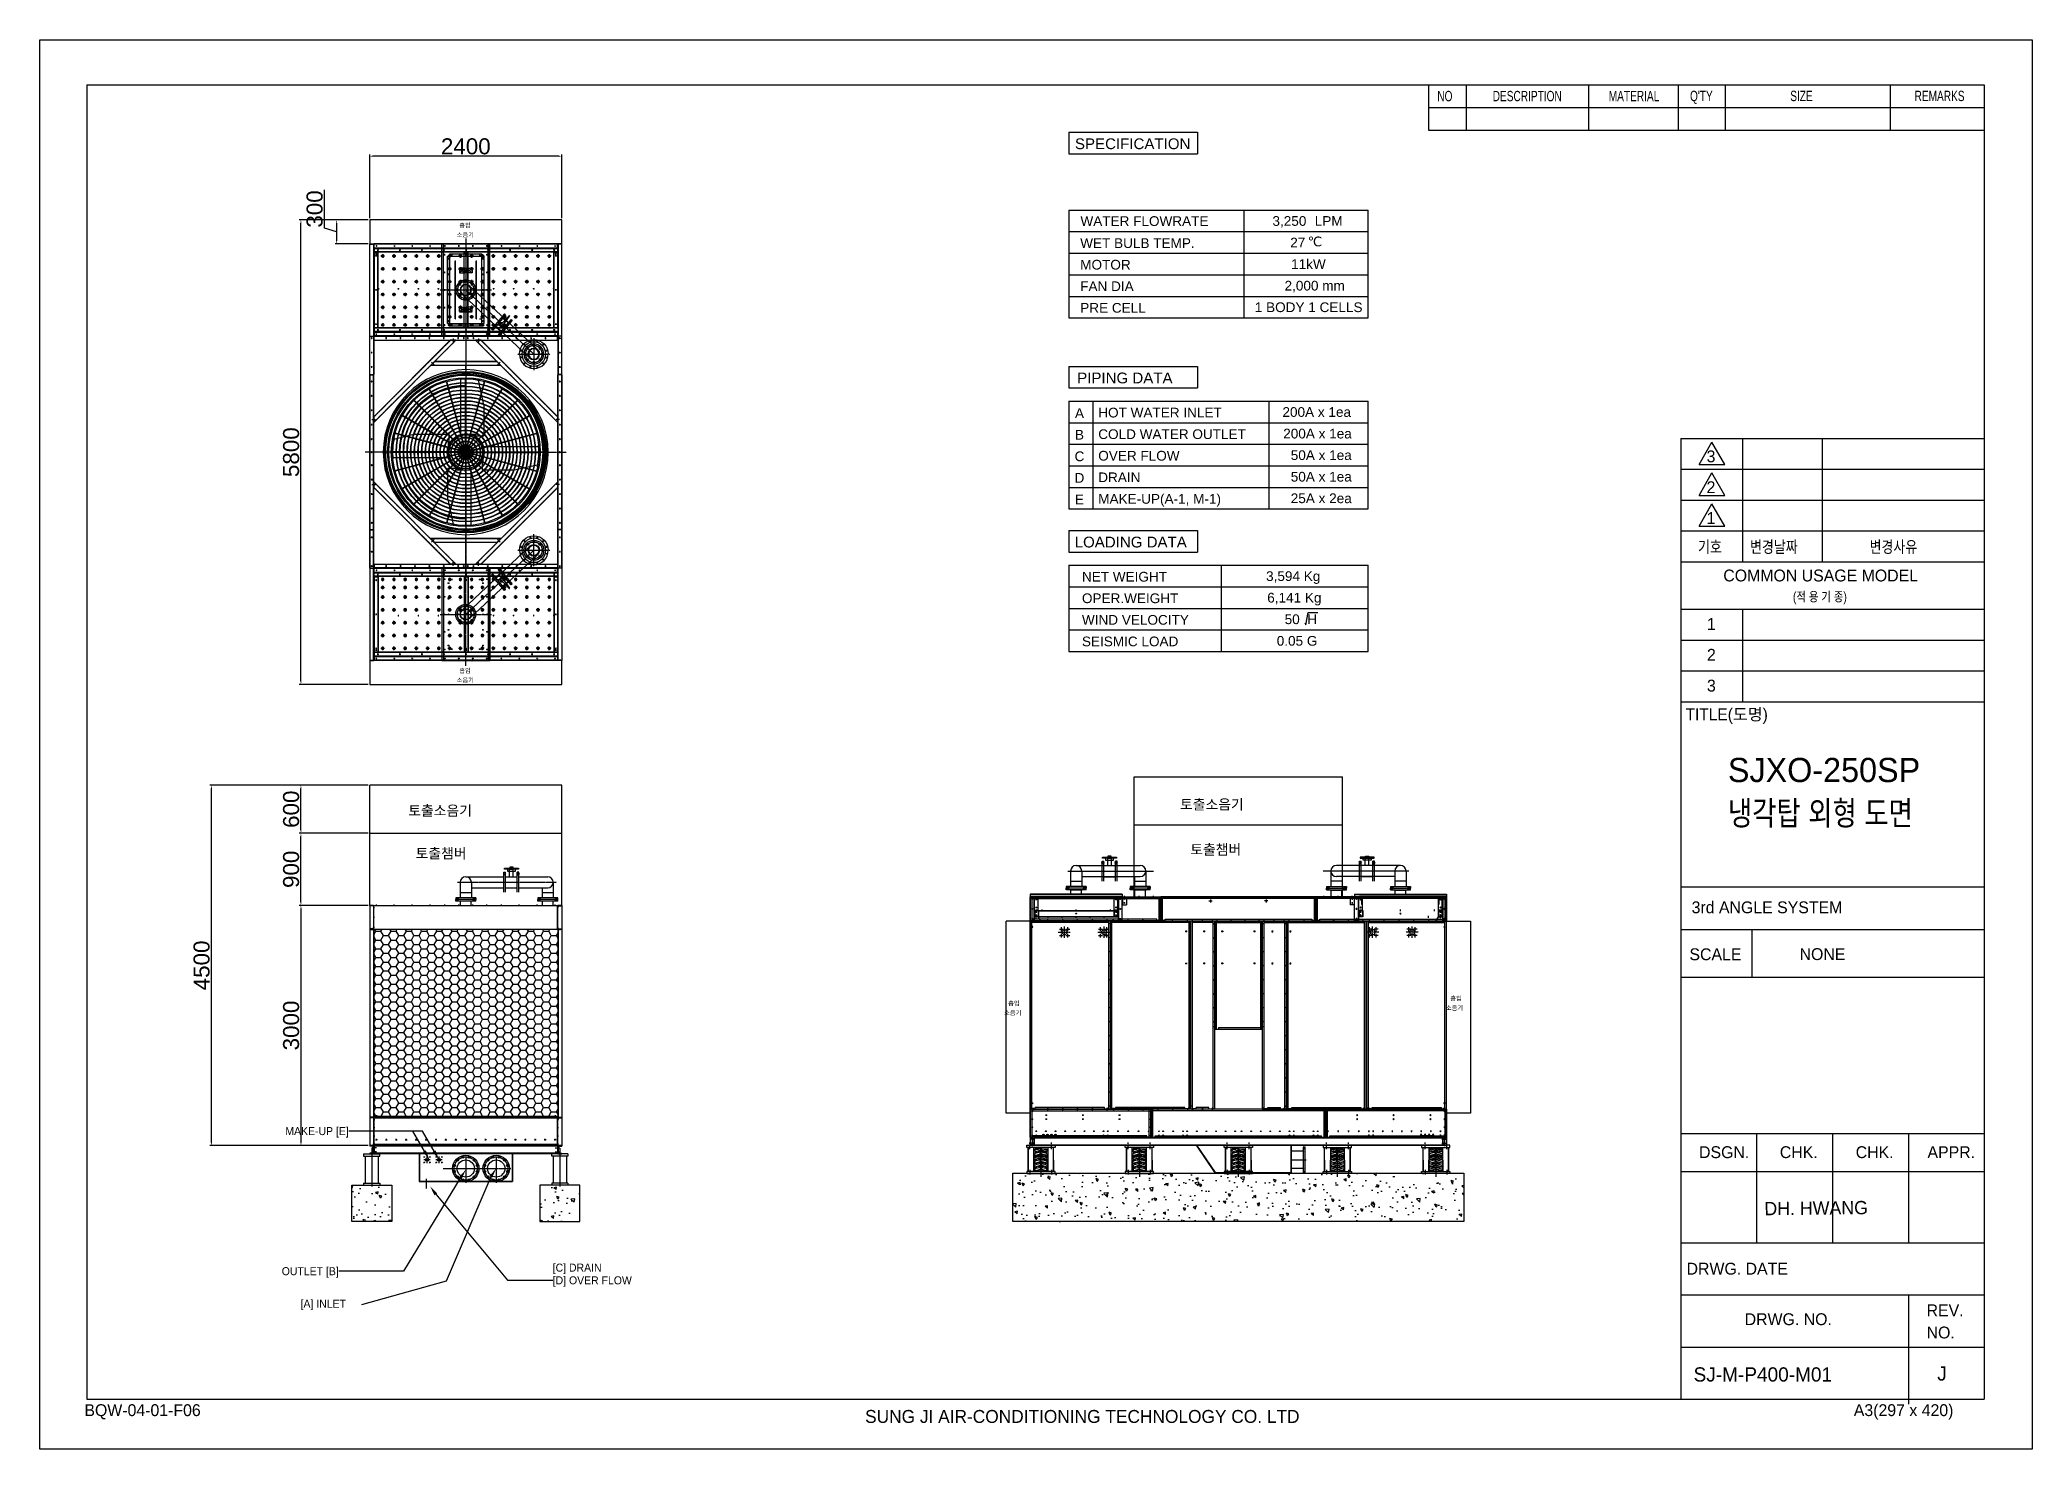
# Model space of a CAD drawing. Header units: millimetres. Extents: x 3659 to 28539, y 2640 to 20234.
import ezdxf
from ezdxf.enums import TextEntityAlignment as Align

# ---------------------------------------------------------------- set-up
doc = ezdxf.new("R2010")
doc.units = ezdxf.units.MM
for name, pattern in [('CEN', [62, 60, -1, 0, -1]), ('CENTER', [65, 60, -2, 1, -2]), ('CENTER2', [1.125, 0.75, -0.125, 0.125, -0.125]), ('HIDDEN', [3, 2, -1]), ('JIS_02_1.0', [2, 1, -1])]:
    doc.linetypes.add(name, pattern=pattern)
doc.layers.get('DEFPOINTS').update_dxf_attribs({"color": 140})
for name, color, linetype in [('2.위생-급수', 5, 'Continuous'), ('4', 6, 'Continuous'), ('63', 3, 'Continuous'), ('cen', 8, 'CEN'), ('CENTER', 1, 'CENTER'), ('L1_', 7, 'Continuous'), ('LINE', 7, 'Continuous'), ('SUB', 6, 'Continuous'), ('TEXT', 3, 'Continuous'), ('냉각탑_dim', 1, 'Continuous'), ('냉각탑_text', 3, 'Continuous'), ('냉각탑_기초', 23, 'Continuous'), ('숨은선', 5, 'HIDDEN')]:
    doc.layers.add(name, color=color, linetype=linetype)
doc.styles.get("Standard").update_dxf_attribs({"font": 'arial.ttf'})
doc.styles.add('가는으뜸체', font='')
doc.styles.add('돋움', font='Dotum.ttf', dxfattribs={"width": 0.8})
doc.styles.get('가는으뜸체').set_extended_font_data('SeUtum')
doc.dimstyles.new('1.40', dxfattribs={"dimscale": 40, "dimtxt": 1, "dimasz": 1, "dimexe": 0.5, "dimexo": 0.5, "dimgap": 0.5, "dimtad": 1, "dimdec": 1, "dimzin": 9, "dimdsep": 46, "dimtxsty": 'Standard', "dimcen": 0, "dimclrd": 2, "dimclre": 2, "dimclrt": 3, "dimadec": 0, "dimazin": 0, "dimtfac": 1, "dimtdec": 1, "dimtmove": 1, "dimatfit": 3, "dimfxl": 1, "dimtolj": 1, "dimtzin": 0, "dimlwd": -1, "dimlwe": -1, "dimarcsym": 0})
pattern_1 = [(140, (19914.1, -8894.78), (31.376, 358.63), [37.5, -412.5]), (85, (19914.1, -8894.8), (-376.096, -69.376), [30, -330]), (190.4514, (19916.72, -8864.9), (-344.72, 289.255), [31.87, -350.571]), (136.1842, (19814.1, -8894.8), (82.76, 533.621), [56.25, -618.75]), (186.6356, (19821, -8850.3), (-487.059, 467.331), [47.805, -525.856]), (81.1842, (19814.1, -8894.8), (-487.06, 467.331), [45, -495]), (111, (19839.1, -8844.78), (201.3094, 298.4535), [37.5, -412.5]), (56, (19839.1, -8844.8), (-362.575, 121.658), [30, -330]), (161.4514, (19855.88, -8819.9), (-161.265, 420.1113), [31.87, -350.571]), (127.5, (19914.1, -8894.78), (-166.4469, 6.0799), [0, -326, 0, -335, 0, -331.25]), (97.5, (19914.1, -8894.78), (-197.2059, 131.5348), [0, -191, 0, -318.5, 0, -126.25]), (57.5, (19914.1, -9006.28), (11.2774, 266.9112), [0, -125, 0, -390, 0, -517.5]), (47.5, (19914.1, -9056.28), (-50.0525, 291.593), [0, -162.5, 0, -259, 0, -367.5])]

msp = doc.modelspace()

# ---------------------------------------------------------------- texts
at = {"color": 4}
for s, height, p in [('SPECIFICATION', 134.64, (17306.47, 18869.79)), ('PIPING DATA', 134.64, (17208.68, 15946.1)), ('A', 121.18, (16641.89, 15512.94)), ('B', 121.18, (16641.89, 15243.66)), ('C', 121.18, (16641.89, 14974.38)), ('D', 121.18, (16641.89, 14705.1)), ('E', 121.18, (16641.89, 14435.82)), ('LOADING DATA', 134.64, (17282.02, 13897.26))]:
    msp.add_text(s, height=height, dxfattribs=at).set_placement(p, align=Align.CENTER)
for s, p in [('WATER FLOWRATE', (16654.04, 17911.24)), ('LPM', (19579.96, 17912.72)), ('WET BULB TEMP.', (16651.26, 17636.11)), ('MOTOR', (16651.26, 17366.83)), ('FAN DIA', (16651.26, 17097.55)), ('PRE CELL', (16651.26, 16828.27)), ('HOT WATER INLET', (16876.45, 15520.26)), ('COLD WATER OUTLET', (16876.45, 15250.98)), ('OVER FLOW', (16876.45, 14981.7)), ('DRAIN', (16876.45, 14712.42)), ('MAKE-UP(A-1, M-1)', (16876.45, 14443.14)), ('NET WEIGHT', (16672.6, 13471.42)), ('OPER.WEIGHT', (16672.6, 13202.14)), ('WIND VELOCITY', (16672.6, 12932.86)), ('SEISMIC LOAD', (16672.6, 12663.58))]:
    msp.add_text(s, height=121.176, dxfattribs=at).set_placement(p)
for s, p in [('3,250', (19475.52, 17912.72)), ('27', (19462.29, 17643.44)), ('11kW', (19717.37, 17374.16)), ('2,000 mm', (19955.6, 17104.88)), ('1 BODY 1 CELLS', (20176.6, 16835.6)), ('200A x 1ea', (20033.12, 15527.6)), ('200A x 1ea', (20042.65, 15258.32)), ('50A x 1ea', (20042.65, 14989.04)), ('50A x 1ea', (20042.65, 14719.76)), ('25A x 2ea', (20042.65, 14450.48)), ('3,594 Kg', (19649.91, 13478.75)), ('6,141 Kg', (19664.21, 13209.47)), ('50  H', (19608.81, 12940.19)), ('0.05 G', (19613.54, 12670.91))]:
    msp.add_text(s, height=121.176, dxfattribs=at).set_placement(p, align=Align.RIGHT)
at = {"style": '가는으뜸체'}
for s, height, p in [('SJXO-250SP', 302.002, (24739.41, 10968.16)), ('SJ-M-P400-M01', 177.7192, (24310.8, 3484)), ('J', 177.72, (27353.87, 3496.64))]:
    msp.add_text(s, height=height, dxfattribs=at).set_placement(p)
at = {"width": 0.8}
msp.add_text('냉각탑 외형 도면', height=302.002, dxfattribs=at).set_placement((24739.41, 10429.87))
at = {"layer": '2.위생-급수', "color": 4, "insert": (19493.06, 17778.13), "char_height": 121.18, "width": 177.7468, "attachment_point": 1}
msp.add_mtext('℃', dxfattribs=at)
at = {"layer": '4', "style": '가는으뜸체'}
msp.add_text('NONE', height=148.099, dxfattribs=at).set_placement((25634.78, 8746.2))
msp.add_text('DH. HWANG', height=165.871, rotation=0.625168, dxfattribs=at).set_placement((25195.9, 5559.49))
at = {"layer": '63'}
for s, height, style, p in [('3', 148.1, '가는으뜸체', (24473.39, 14960.41)), ('2', 148.1, '가는으뜸체', (24473.39, 14575.35)), ('1', 148.1, '가는으뜸체', (24473.39, 14190.29)), ('COMMON USAGE MODEL', 148.0993, '가는으뜸체', (24682.24, 13473.04)), ('1', 148.1, '가는으뜸체', (24477.92, 12868.41)), ('2', 148.1, '가는으뜸체', (24477.92, 12483.35)), ('3', 148.1, '가는으뜸체', (24477.92, 12098.29)), ('TITLE(도명)', 148.099, '돋움', (24210.11, 11739.74)), ('3rd ANGLE SYSTEM', 148.0993, '가는으뜸체', (24286.67, 9330.47)), ('SCALE', 148.099, '가는으뜸체', (24259.33, 8744.16)), ('DSGN.', 148.099, '가는으뜸체', (24379.31, 6273.6)), ('CHK.', 148.099, '가는으뜸체', (25388.06, 6273.6)), ('CHK.', 148.099, '가는으뜸체', (26335.9, 6273.6)), ('APPR.', 148.099, '가는으뜸체', (27232.1, 6273.6)), ('DRWG. DATE', 148.099, '가는으뜸체', (24223.53, 4818.99)), ('DRWG. NO.', 148.099, '가는으뜸체', (24949.07, 4188.29)), ('REV.', 148.099, '가는으뜸체', (27220.91, 4298.96)), ('NO.', 148.099, '가는으뜸체', (27220.91, 4022.28)), ('BQW-04-01-F06', 148.0993, '가는으뜸체', (4214.88, 3052.8)), ('SUNG JI AIR-CONDITIONING TECHNOLOGY CO. LTD', 161.5629, '가는으뜸체', (13964.68, 2967.57)), ('A3(297 x 420)', 148.0993, '가는으뜸체', (26311.98, 3052.8))]:
    msp.add_text(s, height=height, dxfattribs=dict(at, style=style)).set_placement(p)
at = {"layer": '63', "width": 0.8}
for s, height, p in [('기호', 148.099, (24366.41, 13830.67)), ('변경날짜', 148.099, (25016.13, 13830.67)), ('변경사유', 148.099, (26509.46, 13830.67)), ('(적 용 기 종)', 118.479, (25551.22, 13223.66))]:
    msp.add_text(s, height=height, dxfattribs=at).set_placement(p)
at = {"layer": 'TEXT', "width": 0.7}
for s, height, p in [('NO', 129.074, (21110.45, 19468.21)), ('DESCRIPTION', 129.0735, (21802.34, 19468.21)), ('MATERIAL', 129.074, (23251.84, 19468.14)), ("Q'TY", 129.074, (24266.59, 19469.94)), ('SIZE', 129.074, (25518.37, 19469.79)), ('REMARKS', 129.074, (27070.85, 19469.79))]:
    msp.add_text(s, height=height, dxfattribs=at).set_placement(p)
at = {"layer": '냉각탑_text', "style": '돋움'}
for s, p in [('흡입', (8969.08, 17918.63)), ('소음기', (8972.13, 17800.34)), ('소음기', (8971.89, 12240.65)), ('흡입', (8968.84, 12358.94)), ('흡입', (15823.24, 8205.71)), ('흡입', (21345.56, 8267.64)), ('소음기', (15808.14, 8087.42)), ('소음기', (21325.48, 8149.35))]:
    msp.add_text(s, height=55.657, dxfattribs=at).set_placement(p, align=Align.MIDDLE_CENTER)
for s, height, p in [('토출소음기', 126.692, (18692.72, 10689.16)), ('토출소음기', 126.692, (9055.02, 10612.2)), ('토출챔버', 126.692, (18661.92, 10126.18)), ('토출챔버', 126.692, (8987.56, 10078.5)), ('MAKE-UP [E]', 100, (7516.48, 6610.94)), ('OUTLET [B]', 100, (7391.6, 4861.81))]:
    msp.add_text(s, height=height, dxfattribs=at).set_placement(p, align=Align.MIDDLE_RIGHT)
for s, p in [('[C] DRAIN', (10063.1, 4906.53)), ('[D] OVER FLOW', (10063.1, 4747.8)), ('[A] INLET', (6914.76, 4455.59))]:
    msp.add_text(s, height=100, dxfattribs=at).set_placement(p, align=Align.MIDDLE_LEFT)

# ---------------------------------------------------------------- blocks, each defined once
blk = doc.blocks.new('gg')
at = {"layer": '63'}
for p, q in [((37978, -13844), (38053, -13714)), ((38128, -13844), (38053, -13714)), ((37978, -13844), (38128, -13844))]:
    blk.add_line(p, q, dxfattribs=at)
blk = doc.blocks.new('A$C09B07E3F')
for p, q in [((11, 370), (2307, 370)), ((11, 0), (11, 370)), ((13, 348), (2305, 348)), ((13, 20), (13, 348)), ((2305, 20), (2305, 348)), ((2307, 0), (2307, 370)), ((13, 20), (2305, 20)), ((13, 20), (239, 20)), ((2076, 20), (2107, 20)), ((11, 0), (2307, 0))]:
    blk.add_line(p, q)
for centre in [(43, 75), (167, 75), (291, 75), (415, 75), (539, 75), (663, 75), (787, 75), (911, 75), (1035, 75), (1159, 75), (1283, 75), (1407, 75), (1531, 75), (1655, 75), (1779, 75), (1903, 75), (2027, 75), (2151, 75), (2275, 75)]:
    blk.add_circle(centre, 4.5)
at = {"layer": 'CENTER'}
for p, q in [((0, 325), (21, 325)), ((44, 381), (44, 359)), ((2274, 381), (2274, 359)), ((2296, 325), (2317, 325)), ((0, 225), (21, 225)), ((0, 125), (21, 125)), ((0, 25), (21, 25)), ((31, 75), (54, 75)), ((43, 64), (43, 86)), ((155, 75), (178, 75)), ((167, 64), (167, 86)), ((279, 75), (302, 75)), ((291, 64), (291, 86)), ((403, 75), (426, 75)), ((415, 64), (415, 86)), ((527, 75), (550, 75)), ((539, 64), (539, 86)), ((651, 75), (674, 75)), ((663, 64), (663, 86)), ((775, 75), (798, 75)), ((787, 64), (787, 86)), ((899, 75), (922, 75)), ((911, 64), (911, 86)), ((1023, 75), (1046, 75)), ((1035, 64), (1035, 86)), ((1170, 75), (1147, 75)), ((1159, 64), (1159, 86)), ((1294, 75), (1271, 75)), ((1283, 64), (1283, 86)), ((1418, 75), (1395, 75)), ((1407, 64), (1407, 86)), ((1542, 75), (1519, 75)), ((1531, 64), (1531, 86)), ((1666, 75), (1643, 75)), ((1655, 64), (1655, 86)), ((1790, 75), (1767, 75)), ((1779, 64), (1779, 86)), ((1914, 75), (1891, 75)), ((1903, 64), (1903, 86)), ((2038, 75), (2015, 75)), ((2027, 64), (2027, 86)), ((2162, 75), (2139, 75)), ((2151, 64), (2151, 86)), ((2286, 75), (2263, 75)), ((2275, 64), (2275, 86)), ((2296, 225), (2317, 225)), ((2296, 125), (2317, 125)), ((2296, 25), (2317, 25))]:
    blk.add_line(p, q, dxfattribs=at)
at = {"layer": '숨은선', "ltscale": 4}
for p, q in [((11, 350), (2307, 350)), ((11, 2), (2307, 2))]:
    blk.add_line(p, q, dxfattribs=at)
blk = doc.blocks.new('A$C5AC073EA')
for p, q in [((0, 350), (0, 0)), ((0, 350), (50, 350)), ((46, 346), (0, 346)), ((2, 348), (2, 346)), ((48, 348), (2, 348)), ((46, 346), (46, 328)), ((46, 328), (50, 328)), ((48, 348), (48, 330)), ((48, 330), (50, 330)), ((50, 330), (50, 350)), ((50, 22), (50, 328)), ((46, 4), (0, 4)), ((0, 0), (50, 0)), ((2, 4), (2, 2)), ((2, 2), (48, 2)), ((46, 4), (46, 22)), ((46, 22), (50, 22)), ((48, 2), (48, 20)), ((48, 20), (50, 20)), ((50, 0), (50, 20))]:
    blk.add_line(p, q)
at = {"layer": '숨은선', "ltscale": 4}
blk.add_line((2, 346), (2, 4), dxfattribs=at)
blk = doc.blocks.new('A$C19C007F4')
for p, q in [((0, 2356), (0, 8)), ((0, 2356), (50, 2356)), ((50, 2356), (50, 8)), ((50, 8), (0, 8)), ((50, 8), (0, 8))]:
    blk.add_line(p, q)
at = {"layer": 'CENTER'}
for p, q in [((25, 2363), (25, 2348)), ((25, 15), (25, 0)), ((25, 15), (25, 0))]:
    blk.add_line(p, q, dxfattribs=at)
at = {"layer": '숨은선', "ltscale": 4}
for p, q in [((2, 2356), (2, 8)), ((2, 2354), (48, 2354)), ((48, 2356), (48, 8)), ((48, 10), (2, 10)), ((48, 10), (2, 10))]:
    blk.add_line(p, q, dxfattribs=at)
blk = doc.blocks.new('A$C6D400E23')
for p, q in [((7, 298), (2303, 298)), ((7, 0), (7, 298)), ((2303, 0), (2303, 298)), ((7, 0), (2303, 0))]:
    blk.add_line(p, q)
at = {"layer": 'CENTER'}
for p, q in [((0, 273), (15, 273)), ((40, 287), (40, 309)), ((263, 287), (263, 309)), ((486, 287), (486, 309)), ((709, 287), (709, 309)), ((893, 287), (893, 309)), ((1068, 287), (1068, 309)), ((1243, 287), (1243, 309)), ((1418, 287), (1418, 309)), ((1601, 287), (1601, 309)), ((1824, 287), (1824, 309)), ((2047, 287), (2047, 309)), ((2270, 287), (2270, 309)), ((2311, 273), (2296, 273)), ((0, 149), (15, 149)), ((0, 25), (15, 25)), ((2311, 149), (2296, 149)), ((2311, 25), (2296, 25))]:
    blk.add_line(p, q, dxfattribs=at)
at = {"layer": '숨은선', "ltscale": 4}
for p, q in [((9, 0), (9, 298)), ((9, 296), (2301, 296)), ((2301, 0), (2301, 298)), ((9, 2), (2301, 2))]:
    blk.add_line(p, q, dxfattribs=at)
blk = doc.blocks.new('A$C59335E05')
for p, q in [((0, 298), (0, 0)), ((0, 298), (50, 298)), ((46, 294), (0, 294)), ((2, 296), (2, 294)), ((48, 296), (2, 296)), ((46, 294), (46, 276)), ((46, 276), (50, 276)), ((48, 296), (48, 278)), ((48, 278), (50, 278)), ((50, 278), (50, 298)), ((50, 22), (50, 276)), ((46, 4), (0, 4)), ((0, 0), (50, 0)), ((2, 4), (2, 2)), ((2, 2), (48, 2)), ((46, 4), (46, 22)), ((46, 22), (50, 22)), ((48, 2), (48, 20)), ((48, 20), (50, 20)), ((50, 0), (50, 20))]:
    blk.add_line(p, q)
at = {"layer": '숨은선', "ltscale": 4}
blk.add_line((2, 294), (2, 4), dxfattribs=at)
blk = doc.blocks.new('A$C426B23E4')
for p, q in [((0, 350), (50, 350)), ((0, 0), (0, 350)), ((0, 350), (50, 350)), ((0, 0), (0, 350)), ((0, 350), (0, 0)), ((0, 350), (1508, 350)), ((20, 350), (20, 0)), ((20, 330), (1488, 330)), ((1488, 0), (1488, 350)), ((1508, 0), (1508, 350)), ((1508, 350), (1508, 0)), ((1508, 0), (0, 0)), ((1458, 20), (20, 20)), ((52, 0), (102, 0)), ((179, 20), (204, 20)), ((229, 20), (254, 20)), ((279, 20), (304, 20)), ((942, 0), (892, 0)), ((942, 0), (892, 0)), ((942, 0), (892, 0)), ((944, 0), (994, 0)), ((1458, 0), (1458, 20))]:
    blk.add_line(p, q)
at = {"color": 7}
blk.add_line((0, 350), (1508, 350), dxfattribs=at)
for centre, radius in [((25, 325), 4.5), ((25, 325), 4.5), ((25, 325), 4.5), ((25, 325), 4.5), ((202, 275), 4.5), ((202, 275), 4.5), ((202, 275), 4.5), ((202, 275), 4.5), ((660, 275), 4.5), ((660, 275), 4.5), ((660, 275), 4.5), ((660, 275), 4.5), ((1117, 275), 4.5), ((1117, 275), 4.5), ((1117, 275), 4.5), ((1117, 275), 4.5), ((25, 225), 4.5), ((25, 225), 4.5), ((25, 225), 4.5), ((25, 225), 4.5), ((25, 125), 4.5), ((25, 125), 4.5), ((25, 125), 4.5), ((25, 125), 4.5), ((25, 25), 4.5), ((25, 25), 4.5), ((25, 25), 4.5), ((25, 25), 4.5), ((77, 75), 4.5), ((77, 25), 4.5), ((167, 30), 9), ((197, 75), 4.5), ((202, 225), 4.5), ((202, 225), 4.5), ((202, 225), 4.5), ((202, 225), 4.5), ((217, 30), 9), ((267, 30), 9), ((317, 30), 9), ((317, 75), 4.5), ((437, 75), 4.5), ((557, 75), 4.5), ((660, 225), 4.5), ((660, 225), 4.5), ((660, 225), 4.5), ((660, 225), 4.5), ((677, 75), 4.5), ((797, 75), 4.5), ((917, 75), 4.5), ((917, 25), 4.5), ((969, 75), 4.5), ((969, 25), 4.5), ((1097, 75), 4.5), ((1117, 225), 4.5), ((1117, 225), 4.5), ((1117, 225), 4.5), ((1117, 225), 4.5), ((1225, 75), 4.5), ((1353, 75), 4.5), ((1481, 75), 4.5)]:
    blk.add_circle(centre, radius)
at = {"layer": 'CENTER'}
for p, q in [((17, 325), (32, 325)), ((17, 325), (32, 325)), ((17, 325), (32, 325)), ((17, 325), (32, 325)), ((20, 325), (30, 325)), ((20, 325), (30, 325)), ((20, 325), (30, 325)), ((20, 325), (30, 325)), ((25, 318), (25, 333)), ((25, 333), (25, 318)), ((25, 333), (25, 318)), ((25, 333), (25, 318)), ((25, 320), (25, 330)), ((25, 330), (25, 320)), ((25, 330), (25, 320)), ((25, 330), (25, 320)), ((37, 366), (37, 345)), ((195, 275), (210, 275)), ((195, 275), (210, 275)), ((195, 275), (210, 275)), ((195, 275), (210, 275)), ((202, 268), (202, 283)), ((202, 283), (202, 268)), ((202, 283), (202, 268)), ((202, 283), (202, 268)), ((222, 366), (222, 345)), ((407, 366), (407, 345)), ((592, 366), (592, 345)), ((652, 275), (667, 275)), ((652, 275), (667, 275)), ((652, 275), (667, 275)), ((652, 275), (667, 275)), ((660, 268), (660, 283)), ((660, 283), (660, 268)), ((660, 283), (660, 268)), ((660, 283), (660, 268)), ((777, 366), (777, 345)), ((962, 366), (962, 345)), ((1039, 366), (1039, 345)), ((1110, 275), (1125, 275)), ((1110, 275), (1125, 275)), ((1110, 275), (1125, 275)), ((1110, 275), (1125, 275)), ((1117, 268), (1117, 283)), ((1117, 283), (1117, 268)), ((1117, 283), (1117, 268)), ((1117, 283), (1117, 268)), ((1224, 366), (1224, 345)), ((1409, 366), (1409, 345)), ((1497, 325), (1519, 325)), ((17, 225), (32, 225)), ((17, 225), (32, 225)), ((17, 225), (32, 225)), ((17, 225), (32, 225)), ((17, 125), (32, 125)), ((17, 125), (32, 125)), ((17, 125), (32, 125)), ((17, 125), (32, 125)), ((17, 25), (32, 25)), ((17, 25), (32, 25)), ((17, 25), (32, 25)), ((17, 25), (32, 25)), ((20, 225), (30, 225)), ((20, 225), (30, 225)), ((20, 225), (30, 225)), ((20, 225), (30, 225)), ((20, 125), (30, 125)), ((20, 125), (30, 125)), ((20, 125), (30, 125)), ((20, 125), (30, 125)), ((25, 218), (25, 233)), ((25, 233), (25, 218)), ((25, 233), (25, 218)), ((25, 233), (25, 218)), ((25, 220), (25, 230)), ((25, 230), (25, 220)), ((25, 230), (25, 220)), ((25, 230), (25, 220)), ((25, 118), (25, 133)), ((25, 133), (25, 118)), ((25, 133), (25, 118)), ((25, 133), (25, 118)), ((25, 120), (25, 130)), ((25, 130), (25, 120)), ((25, 130), (25, 120)), ((25, 130), (25, 120)), ((25, 17), (25, 32)), ((25, 32), (25, 17)), ((25, 32), (25, 17)), ((25, 32), (25, 17)), ((69, 75), (84, 75)), ((69, 75), (84, 75)), ((69, 75), (84, 75)), ((69, 25), (84, 25)), ((69, 25), (84, 25)), ((69, 25), (84, 25)), ((69, 25), (84, 25)), ((69, 25), (84, 25)), ((69, 75), (84, 75)), ((69, 75), (84, 75)), ((69, 75), (84, 75)), ((69, 75), (84, 75)), ((69, 25), (84, 25)), ((69, 25), (84, 25)), ((69, 25), (84, 25)), ((69, 25), (84, 25)), ((69, 25), (84, 25)), ((69, 25), (84, 25)), ((69, 25), (84, 25)), ((69, 25), (84, 25)), ((77, 83), (77, 68)), ((77, 83), (77, 68)), ((77, 83), (77, 68)), ((77, 83), (77, 68)), ((77, 83), (77, 68)), ((77, 83), (77, 68)), ((77, 83), (77, 68)), ((77, 83), (77, 68)), ((77, 83), (77, 68)), ((77, 83), (77, 68)), ((77, 32), (77, 17)), ((77, 32), (77, 17)), ((77, 32), (77, 17)), ((77, 32), (77, 17)), ((77, 32), (77, 17)), ((77, 32), (77, 17)), ((77, 32), (77, 17)), ((77, 32), (77, 17)), ((77, 32), (77, 17)), ((77, 32), (77, 17)), ((77, 32), (77, 17)), ((77, 32), (77, 17)), ((77, 32), (77, 17)), ((177, 30), (157, 30)), ((167, 40), (167, 20)), ((189, 75), (204, 75)), ((189, 75), (204, 75)), ((189, 75), (204, 75)), ((189, 75), (204, 75)), ((189, 75), (204, 75)), ((189, 75), (204, 75)), ((189, 75), (204, 75)), ((195, 225), (210, 225)), ((195, 225), (210, 225)), ((195, 225), (210, 225)), ((195, 225), (210, 225)), ((197, 83), (197, 68)), ((197, 83), (197, 68)), ((197, 83), (197, 68)), ((197, 83), (197, 68)), ((197, 83), (197, 68)), ((197, 83), (197, 68)), ((197, 83), (197, 68)), ((197, 83), (197, 68)), ((197, 83), (197, 68)), ((197, 83), (197, 68)), ((202, 218), (202, 233)), ((202, 233), (202, 218)), ((202, 233), (202, 218)), ((202, 233), (202, 218)), ((227, 30), (207, 30)), ((217, 40), (217, 20)), ((277, 30), (257, 30)), ((267, 40), (267, 20)), ((327, 30), (307, 30)), ((309, 75), (324, 75)), ((309, 75), (324, 75)), ((309, 75), (324, 75)), ((309, 75), (324, 75)), ((309, 75), (324, 75)), ((309, 75), (324, 75)), ((309, 75), (324, 75)), ((317, 83), (317, 68)), ((317, 83), (317, 68)), ((317, 83), (317, 68)), ((317, 83), (317, 68)), ((317, 83), (317, 68)), ((317, 83), (317, 68)), ((317, 83), (317, 68)), ((317, 83), (317, 68)), ((317, 83), (317, 68)), ((317, 83), (317, 68)), ((317, 40), (317, 20)), ((429, 75), (444, 75)), ((429, 75), (444, 75)), ((429, 75), (444, 75)), ((429, 75), (444, 75)), ((429, 75), (444, 75)), ((429, 75), (444, 75)), ((429, 75), (444, 75)), ((437, 83), (437, 68)), ((437, 83), (437, 68)), ((437, 83), (437, 68)), ((437, 83), (437, 68)), ((437, 83), (437, 68)), ((437, 83), (437, 68)), ((437, 83), (437, 68)), ((437, 83), (437, 68)), ((437, 83), (437, 68)), ((437, 83), (437, 68)), ((549, 75), (564, 75)), ((549, 75), (564, 75)), ((549, 75), (564, 75)), ((549, 75), (564, 75)), ((549, 75), (564, 75)), ((549, 75), (564, 75)), ((549, 75), (564, 75)), ((557, 83), (557, 68)), ((557, 83), (557, 68)), ((557, 83), (557, 68)), ((557, 83), (557, 68)), ((557, 83), (557, 68)), ((557, 83), (557, 68)), ((557, 83), (557, 68)), ((557, 83), (557, 68)), ((557, 83), (557, 68)), ((557, 83), (557, 68)), ((652, 225), (667, 225)), ((652, 225), (667, 225)), ((652, 225), (667, 225)), ((652, 225), (667, 225)), ((660, 218), (660, 233)), ((660, 233), (660, 218)), ((660, 233), (660, 218)), ((660, 233), (660, 218)), ((669, 75), (684, 75)), ((669, 75), (684, 75)), ((669, 75), (684, 75)), ((669, 75), (684, 75)), ((669, 75), (684, 75)), ((669, 75), (684, 75)), ((669, 75), (684, 75)), ((677, 83), (677, 68)), ((677, 83), (677, 68)), ((677, 83), (677, 68)), ((677, 83), (677, 68)), ((677, 83), (677, 68)), ((677, 83), (677, 68)), ((677, 83), (677, 68)), ((677, 83), (677, 68)), ((677, 83), (677, 68)), ((677, 83), (677, 68)), ((789, 75), (804, 75)), ((789, 75), (804, 75)), ((789, 75), (804, 75)), ((789, 75), (804, 75)), ((789, 75), (804, 75)), ((789, 75), (804, 75)), ((789, 75), (804, 75)), ((797, 83), (797, 68)), ((797, 83), (797, 68)), ((797, 83), (797, 68)), ((797, 83), (797, 68)), ((797, 83), (797, 68)), ((797, 83), (797, 68)), ((797, 83), (797, 68)), ((797, 83), (797, 68)), ((797, 83), (797, 68)), ((797, 83), (797, 68)), ((909, 75), (924, 75)), ((909, 75), (924, 75)), ((909, 75), (924, 75)), ((909, 25), (924, 25)), ((909, 25), (924, 25)), ((909, 25), (924, 25)), ((909, 75), (924, 75)), ((909, 75), (924, 75)), ((909, 75), (924, 75)), ((909, 75), (924, 75)), ((909, 25), (924, 25)), ((909, 25), (924, 25)), ((909, 25), (924, 25)), ((909, 25), (924, 25)), ((917, 83), (917, 68)), ((917, 83), (917, 68)), ((917, 83), (917, 68)), ((917, 83), (917, 68)), ((917, 83), (917, 68)), ((917, 83), (917, 68)), ((917, 83), (917, 68)), ((917, 83), (917, 68)), ((917, 83), (917, 68)), ((917, 83), (917, 68)), ((917, 32), (917, 17)), ((917, 32), (917, 17)), ((917, 32), (917, 17)), ((917, 32), (917, 17)), ((917, 32), (917, 17)), ((917, 32), (917, 17)), ((917, 32), (917, 17)), ((917, 32), (917, 17)), ((917, 32), (917, 17)), ((917, 32), (917, 17)), ((961, 75), (976, 75)), ((961, 75), (976, 75)), ((961, 75), (976, 75)), ((961, 25), (976, 25)), ((961, 25), (976, 25)), ((961, 25), (976, 25)), ((961, 75), (976, 75)), ((961, 75), (976, 75)), ((961, 75), (976, 75)), ((961, 75), (976, 75)), ((961, 25), (976, 25)), ((961, 25), (976, 25)), ((961, 25), (976, 25)), ((961, 25), (976, 25)), ((969, 83), (969, 68)), ((969, 83), (969, 68)), ((969, 83), (969, 68)), ((969, 83), (969, 68)), ((969, 83), (969, 68)), ((969, 83), (969, 68)), ((969, 83), (969, 68)), ((969, 83), (969, 68)), ((969, 83), (969, 68)), ((969, 83), (969, 68)), ((969, 32), (969, 17)), ((969, 32), (969, 17)), ((969, 32), (969, 17)), ((969, 32), (969, 17)), ((969, 32), (969, 17)), ((969, 32), (969, 17)), ((969, 32), (969, 17)), ((969, 32), (969, 17)), ((969, 32), (969, 17)), ((969, 32), (969, 17)), ((1090, 75), (1105, 75)), ((1090, 75), (1105, 75)), ((1090, 75), (1105, 75)), ((1090, 75), (1105, 75)), ((1090, 75), (1105, 75)), ((1090, 75), (1105, 75)), ((1090, 75), (1105, 75)), ((1097, 83), (1097, 68)), ((1097, 83), (1097, 68)), ((1097, 83), (1097, 68)), ((1097, 83), (1097, 68)), ((1097, 83), (1097, 68)), ((1097, 83), (1097, 68)), ((1097, 83), (1097, 68)), ((1097, 83), (1097, 68)), ((1097, 83), (1097, 68)), ((1097, 83), (1097, 68)), ((1110, 225), (1125, 225)), ((1110, 225), (1125, 225)), ((1110, 225), (1125, 225)), ((1110, 225), (1125, 225)), ((1117, 218), (1117, 233)), ((1117, 233), (1117, 218)), ((1117, 233), (1117, 218)), ((1117, 233), (1117, 218)), ((1218, 75), (1233, 75)), ((1218, 75), (1233, 75)), ((1218, 75), (1233, 75)), ((1218, 75), (1233, 75)), ((1218, 75), (1233, 75)), ((1218, 75), (1233, 75)), ((1218, 75), (1233, 75)), ((1225, 83), (1225, 68)), ((1225, 83), (1225, 68)), ((1225, 83), (1225, 68)), ((1225, 83), (1225, 68)), ((1225, 83), (1225, 68)), ((1225, 83), (1225, 68)), ((1225, 83), (1225, 68)), ((1225, 83), (1225, 68)), ((1225, 83), (1225, 68)), ((1225, 83), (1225, 68)), ((1346, 75), (1361, 75)), ((1346, 75), (1361, 75)), ((1346, 75), (1361, 75)), ((1346, 75), (1361, 75)), ((1346, 75), (1361, 75)), ((1346, 75), (1361, 75)), ((1346, 75), (1361, 75)), ((1353, 83), (1353, 68)), ((1353, 83), (1353, 68)), ((1353, 83), (1353, 68)), ((1353, 83), (1353, 68)), ((1353, 83), (1353, 68)), ((1353, 83), (1353, 68)), ((1353, 83), (1353, 68)), ((1353, 83), (1353, 68)), ((1353, 83), (1353, 68)), ((1353, 83), (1353, 68)), ((1473, 75), (1489, 75)), ((1473, 75), (1489, 75)), ((1473, 75), (1489, 75)), ((1473, 75), (1489, 75)), ((1473, 75), (1489, 75)), ((1473, 75), (1489, 75)), ((1473, 75), (1489, 75)), ((1481, 83), (1481, 68)), ((1481, 83), (1481, 68)), ((1481, 83), (1481, 68)), ((1481, 83), (1481, 68)), ((1481, 83), (1481, 68)), ((1481, 83), (1481, 68)), ((1481, 83), (1481, 68)), ((1481, 83), (1481, 68)), ((1481, 83), (1481, 68)), ((1481, 83), (1481, 68)), ((1497, 225), (1519, 225)), ((1497, 125), (1519, 125)), ((1497, 25), (1519, 25))]:
    blk.add_line(p, q, dxfattribs=at)
blk = doc.blocks.new('A$C232A6A8C')
for p, q in [((2391, 350), (211, 350)), ((211, 0), (211, 350)), ((211, 350), (211, 0)), ((211, 0), (211, 350)), ((211, 350), (211, 0)), ((231, 0), (231, 350)), ((2371, 330), (231, 330)), ((2371, 0), (2371, 350)), ((2391, 0), (2391, 350)), ((2391, 350), (2391, 0)), ((261, 20), (2341, 20)), ((261, 0), (261, 20)), ((2341, 0), (2341, 20)), ((211, 0), (2391, 0))]:
    blk.add_line(p, q)
for centre in [(310, 75), (310, 25), (362, 75), (362, 25), (486, 75), (610, 75), (610, 25), (662, 75), (662, 25), (782, 75), (902, 75), (1022, 75), (1142, 75), (1262, 75), (1340, 75), (1460, 75), (1580, 75), (1700, 75), (1820, 75), (1940, 75), (1940, 25), (1992, 75), (1992, 25), (2116, 75), (2240, 75), (2240, 25), (2292, 75), (2292, 25)]:
    blk.add_circle(centre, 4.5)
at = {"layer": 'CENTER'}
for p, q in [((221, 325), (200, 325)), ((295, 364), (295, 343)), ((480, 364), (480, 343)), ((665, 364), (665, 343)), ((730, 364), (730, 343)), ((854, 364), (854, 343)), ((978, 364), (978, 343)), ((1624, 364), (1624, 343)), ((1748, 364), (1748, 343)), ((1872, 364), (1872, 343)), ((1936, 364), (1936, 343)), ((2121, 364), (2121, 343)), ((2306, 364), (2306, 343)), ((2401, 325), (2380, 325)), ((221, 225), (200, 225)), ((221, 125), (200, 125)), ((221, 25), (200, 25)), ((302, 75), (317, 75)), ((302, 75), (317, 75)), ((302, 75), (317, 75)), ((302, 75), (317, 75)), ((302, 75), (317, 75)), ((302, 75), (317, 75)), ((302, 75), (317, 75)), ((302, 25), (317, 25)), ((302, 25), (317, 25)), ((302, 25), (317, 25)), ((302, 25), (317, 25)), ((302, 25), (317, 25)), ((302, 25), (317, 25)), ((302, 25), (317, 25)), ((310, 82), (310, 67)), ((310, 82), (310, 67)), ((310, 82), (310, 67)), ((310, 82), (310, 67)), ((310, 82), (310, 67)), ((310, 82), (310, 67)), ((310, 82), (310, 67)), ((310, 82), (310, 67)), ((310, 82), (310, 67)), ((310, 82), (310, 67)), ((310, 32), (310, 17)), ((310, 32), (310, 17)), ((310, 32), (310, 17)), ((310, 32), (310, 17)), ((310, 32), (310, 17)), ((310, 32), (310, 17)), ((310, 32), (310, 17)), ((310, 32), (310, 17)), ((310, 32), (310, 17)), ((310, 32), (310, 17)), ((354, 75), (369, 75)), ((354, 75), (369, 75)), ((354, 75), (369, 75)), ((354, 75), (369, 75)), ((354, 75), (369, 75)), ((354, 75), (369, 75)), ((354, 75), (369, 75)), ((354, 25), (369, 25)), ((354, 25), (369, 25)), ((354, 25), (369, 25)), ((354, 25), (369, 25)), ((354, 25), (369, 25)), ((354, 25), (369, 25)), ((354, 25), (369, 25)), ((362, 82), (362, 67)), ((362, 82), (362, 67)), ((362, 82), (362, 67)), ((362, 82), (362, 67)), ((362, 82), (362, 67)), ((362, 82), (362, 67)), ((362, 82), (362, 67)), ((362, 82), (362, 67)), ((362, 82), (362, 67)), ((362, 82), (362, 67)), ((362, 32), (362, 17)), ((362, 32), (362, 17)), ((362, 32), (362, 17)), ((362, 32), (362, 17)), ((362, 32), (362, 17)), ((362, 32), (362, 17)), ((362, 32), (362, 17)), ((362, 32), (362, 17)), ((362, 32), (362, 17)), ((362, 32), (362, 17)), ((478, 75), (493, 75)), ((478, 75), (493, 75)), ((478, 75), (493, 75)), ((478, 75), (493, 75)), ((478, 75), (493, 75)), ((478, 75), (493, 75)), ((478, 75), (493, 75)), ((486, 82), (486, 67)), ((486, 82), (486, 67)), ((486, 82), (486, 67)), ((486, 82), (486, 67)), ((486, 82), (486, 67)), ((486, 82), (486, 67)), ((486, 82), (486, 67)), ((486, 82), (486, 67)), ((486, 82), (486, 67)), ((486, 82), (486, 67)), ((602, 75), (617, 75)), ((602, 75), (617, 75)), ((602, 75), (617, 75)), ((602, 75), (617, 75)), ((602, 75), (617, 75)), ((602, 75), (617, 75)), ((602, 75), (617, 75)), ((602, 25), (617, 25)), ((602, 25), (617, 25)), ((602, 25), (617, 25)), ((602, 25), (617, 25)), ((602, 25), (617, 25)), ((602, 25), (617, 25)), ((602, 25), (617, 25)), ((610, 82), (610, 67)), ((610, 82), (610, 67)), ((610, 82), (610, 67)), ((610, 82), (610, 67)), ((610, 82), (610, 67)), ((610, 82), (610, 67)), ((610, 82), (610, 67)), ((610, 82), (610, 67)), ((610, 82), (610, 67)), ((610, 82), (610, 67)), ((610, 32), (610, 17)), ((610, 32), (610, 17)), ((610, 32), (610, 17)), ((610, 32), (610, 17)), ((610, 32), (610, 17)), ((610, 32), (610, 17)), ((610, 32), (610, 17)), ((610, 32), (610, 17)), ((610, 32), (610, 17)), ((610, 32), (610, 17)), ((654, 75), (669, 75)), ((654, 75), (669, 75)), ((654, 75), (669, 75)), ((654, 75), (669, 75)), ((654, 75), (669, 75)), ((654, 75), (669, 75)), ((654, 75), (669, 75)), ((654, 25), (669, 25)), ((654, 25), (669, 25)), ((654, 25), (669, 25)), ((654, 25), (669, 25)), ((654, 25), (669, 25)), ((654, 25), (669, 25)), ((654, 25), (669, 25)), ((662, 82), (662, 67)), ((662, 82), (662, 67)), ((662, 82), (662, 67)), ((662, 82), (662, 67)), ((662, 82), (662, 67)), ((662, 82), (662, 67)), ((662, 82), (662, 67)), ((662, 82), (662, 67)), ((662, 82), (662, 67)), ((662, 82), (662, 67)), ((662, 32), (662, 17)), ((662, 32), (662, 17)), ((662, 32), (662, 17)), ((662, 32), (662, 17)), ((662, 32), (662, 17)), ((662, 32), (662, 17)), ((662, 32), (662, 17)), ((662, 32), (662, 17)), ((662, 32), (662, 17)), ((662, 32), (662, 17)), ((774, 75), (789, 75)), ((774, 75), (789, 75)), ((774, 75), (789, 75)), ((774, 75), (789, 75)), ((774, 75), (789, 75)), ((774, 75), (789, 75)), ((774, 75), (789, 75)), ((782, 82), (782, 67)), ((782, 82), (782, 67)), ((782, 82), (782, 67)), ((782, 82), (782, 67)), ((782, 82), (782, 67)), ((782, 82), (782, 67)), ((782, 82), (782, 67)), ((782, 82), (782, 67)), ((782, 82), (782, 67)), ((782, 82), (782, 67)), ((894, 75), (909, 75)), ((894, 75), (909, 75)), ((894, 75), (909, 75)), ((894, 75), (909, 75)), ((894, 75), (909, 75)), ((894, 75), (909, 75)), ((894, 75), (909, 75)), ((902, 82), (902, 67)), ((902, 82), (902, 67)), ((902, 82), (902, 67)), ((902, 82), (902, 67)), ((902, 82), (902, 67)), ((902, 82), (902, 67)), ((902, 82), (902, 67)), ((902, 82), (902, 67)), ((902, 82), (902, 67)), ((902, 82), (902, 67)), ((1014, 75), (1029, 75)), ((1014, 75), (1029, 75)), ((1014, 75), (1029, 75)), ((1014, 75), (1029, 75)), ((1014, 75), (1029, 75)), ((1014, 75), (1029, 75)), ((1014, 75), (1029, 75)), ((1022, 82), (1022, 67)), ((1022, 82), (1022, 67)), ((1022, 82), (1022, 67)), ((1022, 82), (1022, 67)), ((1022, 82), (1022, 67)), ((1022, 82), (1022, 67)), ((1022, 82), (1022, 67)), ((1022, 82), (1022, 67)), ((1022, 82), (1022, 67)), ((1022, 82), (1022, 67)), ((1134, 75), (1149, 75)), ((1134, 75), (1149, 75)), ((1134, 75), (1149, 75)), ((1134, 75), (1149, 75)), ((1134, 75), (1149, 75)), ((1134, 75), (1149, 75)), ((1134, 75), (1149, 75)), ((1142, 82), (1142, 67)), ((1142, 82), (1142, 67)), ((1142, 82), (1142, 67)), ((1142, 82), (1142, 67)), ((1142, 82), (1142, 67)), ((1142, 82), (1142, 67)), ((1142, 82), (1142, 67)), ((1142, 82), (1142, 67)), ((1142, 82), (1142, 67)), ((1142, 82), (1142, 67)), ((1254, 75), (1269, 75)), ((1254, 75), (1269, 75)), ((1254, 75), (1269, 75)), ((1254, 75), (1269, 75)), ((1254, 75), (1269, 75)), ((1254, 75), (1269, 75)), ((1254, 75), (1269, 75)), ((1262, 82), (1262, 67)), ((1262, 82), (1262, 67)), ((1262, 82), (1262, 67)), ((1262, 82), (1262, 67)), ((1262, 82), (1262, 67)), ((1262, 82), (1262, 67)), ((1262, 82), (1262, 67)), ((1262, 82), (1262, 67)), ((1262, 82), (1262, 67)), ((1262, 82), (1262, 67)), ((1332, 75), (1347, 75)), ((1332, 75), (1347, 75)), ((1332, 75), (1347, 75)), ((1332, 75), (1347, 75)), ((1332, 75), (1347, 75)), ((1332, 75), (1347, 75)), ((1332, 75), (1347, 75)), ((1340, 82), (1340, 67)), ((1340, 82), (1340, 67)), ((1340, 82), (1340, 67)), ((1340, 82), (1340, 67)), ((1340, 82), (1340, 67)), ((1340, 82), (1340, 67)), ((1340, 82), (1340, 67)), ((1340, 82), (1340, 67)), ((1340, 82), (1340, 67)), ((1340, 82), (1340, 67)), ((1452, 75), (1467, 75)), ((1452, 75), (1467, 75)), ((1452, 75), (1467, 75)), ((1452, 75), (1467, 75)), ((1452, 75), (1467, 75)), ((1452, 75), (1467, 75)), ((1452, 75), (1467, 75)), ((1460, 82), (1460, 67)), ((1460, 82), (1460, 67)), ((1460, 82), (1460, 67)), ((1460, 82), (1460, 67)), ((1460, 82), (1460, 67)), ((1460, 82), (1460, 67)), ((1460, 82), (1460, 67)), ((1460, 82), (1460, 67)), ((1460, 82), (1460, 67)), ((1460, 82), (1460, 67)), ((1572, 75), (1587, 75)), ((1572, 75), (1587, 75)), ((1572, 75), (1587, 75)), ((1572, 75), (1587, 75)), ((1572, 75), (1587, 75)), ((1572, 75), (1587, 75)), ((1572, 75), (1587, 75)), ((1580, 82), (1580, 67)), ((1580, 82), (1580, 67)), ((1580, 82), (1580, 67)), ((1580, 82), (1580, 67)), ((1580, 82), (1580, 67)), ((1580, 82), (1580, 67)), ((1580, 82), (1580, 67)), ((1580, 82), (1580, 67)), ((1580, 82), (1580, 67)), ((1580, 82), (1580, 67)), ((1692, 75), (1707, 75)), ((1692, 75), (1707, 75)), ((1692, 75), (1707, 75)), ((1692, 75), (1707, 75)), ((1692, 75), (1707, 75)), ((1692, 75), (1707, 75)), ((1692, 75), (1707, 75)), ((1700, 82), (1700, 67)), ((1700, 82), (1700, 67)), ((1700, 82), (1700, 67)), ((1700, 82), (1700, 67)), ((1700, 82), (1700, 67)), ((1700, 82), (1700, 67)), ((1700, 82), (1700, 67)), ((1700, 82), (1700, 67)), ((1700, 82), (1700, 67)), ((1700, 82), (1700, 67)), ((1812, 75), (1827, 75)), ((1812, 75), (1827, 75)), ((1812, 75), (1827, 75)), ((1812, 75), (1827, 75)), ((1812, 75), (1827, 75)), ((1812, 75), (1827, 75)), ((1812, 75), (1827, 75)), ((1820, 82), (1820, 67)), ((1820, 82), (1820, 67)), ((1820, 82), (1820, 67)), ((1820, 82), (1820, 67)), ((1820, 82), (1820, 67)), ((1820, 82), (1820, 67)), ((1820, 82), (1820, 67)), ((1820, 82), (1820, 67)), ((1820, 82), (1820, 67)), ((1820, 82), (1820, 67)), ((1932, 75), (1947, 75)), ((1932, 75), (1947, 75)), ((1932, 75), (1947, 75)), ((1932, 75), (1947, 75)), ((1932, 75), (1947, 75)), ((1932, 75), (1947, 75)), ((1932, 75), (1947, 75)), ((1932, 25), (1947, 25)), ((1932, 25), (1947, 25)), ((1932, 25), (1947, 25)), ((1932, 25), (1947, 25)), ((1932, 25), (1947, 25)), ((1932, 25), (1947, 25)), ((1932, 25), (1947, 25)), ((1940, 82), (1940, 67)), ((1940, 82), (1940, 67)), ((1940, 82), (1940, 67)), ((1940, 82), (1940, 67)), ((1940, 82), (1940, 67)), ((1940, 82), (1940, 67)), ((1940, 82), (1940, 67)), ((1940, 82), (1940, 67)), ((1940, 82), (1940, 67)), ((1940, 82), (1940, 67)), ((1940, 32), (1940, 17)), ((1940, 32), (1940, 17)), ((1940, 32), (1940, 17)), ((1940, 32), (1940, 17)), ((1940, 32), (1940, 17)), ((1940, 32), (1940, 17)), ((1940, 32), (1940, 17)), ((1940, 32), (1940, 17)), ((1940, 32), (1940, 17)), ((1940, 32), (1940, 17)), ((1984, 75), (1999, 75)), ((1984, 75), (1999, 75)), ((1984, 75), (1999, 75)), ((1984, 75), (1999, 75)), ((1984, 75), (1999, 75)), ((1984, 75), (1999, 75)), ((1984, 75), (1999, 75)), ((1984, 25), (1999, 25)), ((1984, 25), (1999, 25)), ((1984, 25), (1999, 25)), ((1984, 25), (1999, 25)), ((1984, 25), (1999, 25)), ((1984, 25), (1999, 25)), ((1984, 25), (1999, 25)), ((1992, 82), (1992, 67)), ((1992, 82), (1992, 67)), ((1992, 82), (1992, 67)), ((1992, 82), (1992, 67)), ((1992, 82), (1992, 67)), ((1992, 82), (1992, 67)), ((1992, 82), (1992, 67)), ((1992, 82), (1992, 67)), ((1992, 82), (1992, 67)), ((1992, 82), (1992, 67)), ((1992, 32), (1992, 17)), ((1992, 32), (1992, 17)), ((1992, 32), (1992, 17)), ((1992, 32), (1992, 17)), ((1992, 32), (1992, 17)), ((1992, 32), (1992, 17)), ((1992, 32), (1992, 17)), ((1992, 32), (1992, 17)), ((1992, 32), (1992, 17)), ((1992, 32), (1992, 17)), ((2108, 75), (2123, 75)), ((2108, 75), (2123, 75)), ((2108, 75), (2123, 75)), ((2108, 75), (2123, 75)), ((2108, 75), (2123, 75)), ((2108, 75), (2123, 75)), ((2108, 75), (2123, 75)), ((2116, 82), (2116, 67)), ((2116, 82), (2116, 67)), ((2116, 82), (2116, 67)), ((2116, 82), (2116, 67)), ((2116, 82), (2116, 67)), ((2116, 82), (2116, 67)), ((2116, 82), (2116, 67)), ((2116, 82), (2116, 67)), ((2116, 82), (2116, 67)), ((2116, 82), (2116, 67)), ((2232, 75), (2247, 75)), ((2232, 75), (2247, 75)), ((2232, 75), (2247, 75)), ((2232, 75), (2247, 75)), ((2232, 75), (2247, 75)), ((2232, 75), (2247, 75)), ((2232, 75), (2247, 75)), ((2232, 25), (2247, 25)), ((2232, 25), (2247, 25)), ((2232, 25), (2247, 25)), ((2232, 25), (2247, 25)), ((2232, 25), (2247, 25)), ((2232, 25), (2247, 25)), ((2232, 25), (2247, 25)), ((2240, 82), (2240, 67)), ((2240, 82), (2240, 67)), ((2240, 82), (2240, 67)), ((2240, 82), (2240, 67)), ((2240, 82), (2240, 67)), ((2240, 82), (2240, 67)), ((2240, 82), (2240, 67)), ((2240, 82), (2240, 67)), ((2240, 82), (2240, 67)), ((2240, 82), (2240, 67)), ((2240, 32), (2240, 17)), ((2240, 32), (2240, 17)), ((2240, 32), (2240, 17)), ((2240, 32), (2240, 17)), ((2240, 32), (2240, 17)), ((2240, 32), (2240, 17)), ((2240, 32), (2240, 17)), ((2240, 32), (2240, 17)), ((2240, 32), (2240, 17)), ((2240, 32), (2240, 17)), ((2284, 75), (2299, 75)), ((2284, 75), (2299, 75)), ((2284, 75), (2299, 75)), ((2284, 75), (2299, 75)), ((2284, 75), (2299, 75)), ((2284, 75), (2299, 75)), ((2284, 75), (2299, 75)), ((2284, 25), (2299, 25)), ((2284, 25), (2299, 25)), ((2284, 25), (2299, 25)), ((2284, 25), (2299, 25)), ((2284, 25), (2299, 25)), ((2284, 25), (2299, 25)), ((2284, 25), (2299, 25)), ((2292, 82), (2292, 67)), ((2292, 82), (2292, 67)), ((2292, 82), (2292, 67)), ((2292, 82), (2292, 67)), ((2292, 82), (2292, 67)), ((2292, 82), (2292, 67)), ((2292, 82), (2292, 67)), ((2292, 82), (2292, 67)), ((2292, 82), (2292, 67)), ((2292, 82), (2292, 67)), ((2292, 32), (2292, 17)), ((2292, 32), (2292, 17)), ((2292, 32), (2292, 17)), ((2292, 32), (2292, 17)), ((2292, 32), (2292, 17)), ((2292, 32), (2292, 17)), ((2292, 32), (2292, 17)), ((2292, 32), (2292, 17)), ((2292, 32), (2292, 17)), ((2292, 32), (2292, 17)), ((2401, 225), (2380, 225)), ((2401, 125), (2380, 125)), ((2401, 25), (2380, 25))]:
    blk.add_line(p, q, dxfattribs=at)
blk = doc.blocks.new('A$C51F21CAA')
for p, q in [((0, 16), (0, 2364)), ((1000, 2364), (0, 2364)), ((20, 16), (20, 2364)), ((980, 2344), (20, 2344)), ((21, 2306), (21, 2306)), ((980, 2364), (980, 16)), ((1000, 2364), (1000, 16)), ((1000, 16), (0, 16)), ((20, 36), (20, 36)), ((20, 18), (20, 36)), ((64, 18), (20, 18)), ((21, 74), (21, 74)), ((930, 36), (64, 36)), ((64, 18), (64, 36)), ((930, 18), (930, 36)), ((930, 18), (980, 18)), ((980, 36), (980, 36)), ((980, 18), (980, 36))]:
    blk.add_line(p, q)
at = {"color": 7}
for centre, radius in [((25, 2291), 7), ((430, 2224), 31), ((923, 2224), 31), ((25, 89), 7)]:
    blk.add_circle(centre, radius, dxfattribs=at)
for centre in [(390, 2264), (470, 2264), (880, 2264), (960, 2264), (390, 2184), (470, 2184), (880, 2184), (960, 2184)]:
    blk.add_circle(centre, 4.5)
at = {"layer": 'CENTER'}
for p, q in [((25, 2302), (25, 2280)), ((37, 2350), (37, 2380)), ((222, 2350), (222, 2380)), ((365, 2264), (414, 2264)), ((390, 2239), (390, 2288)), ((407, 2350), (407, 2380)), ((430, 2154), (430, 2294)), ((445, 2264), (494, 2264)), ((470, 2239), (470, 2288)), ((592, 2350), (592, 2380)), ((777, 2350), (777, 2380)), ((855, 2264), (904, 2264)), ((880, 2239), (880, 2288)), ((923, 2154), (923, 2294)), ((935, 2264), (984, 2264)), ((960, 2239), (960, 2288)), ((962, 2350), (962, 2380)), ((1013, 2329), (991, 2329)), ((352, 2224), (502, 2224)), ((365, 2184), (414, 2184)), ((390, 2159), (390, 2203)), ((445, 2184), (494, 2184)), ((470, 2159), (470, 2203)), ((845, 2224), (995, 2224)), ((855, 2184), (904, 2184)), ((880, 2159), (880, 2203)), ((935, 2184), (984, 2184)), ((960, 2159), (960, 2203)), ((1013, 2154), (991, 2154)), ((1013, 1979), (991, 1979)), ((1013, 1804), (991, 1804)), ((1013, 1629), (991, 1629)), ((1013, 1454), (991, 1454)), ((1013, 1279), (991, 1279)), ((1013, 1104), (991, 1104)), ((1013, 929), (991, 929)), ((1013, 754), (991, 754)), ((1013, 579), (991, 579)), ((1013, 404), (991, 404)), ((14, 89), (36, 89)), ((25, 78), (25, 100)), ((37, 0), (37, 30)), ((222, 0), (222, 30)), ((407, 0), (407, 30)), ((592, 0), (592, 30)), ((777, 0), (777, 30)), ((962, 0), (962, 30)), ((1013, 229), (991, 229)), ((1013, 54), (991, 54))]:
    blk.add_line(p, q, dxfattribs=at)
at = {"layer": '숨은선', "ltscale": 4}
for p, q in [((998, 2362), (2, 2362)), ((998, 2364), (998, 16))]:
    blk.add_line(p, q, dxfattribs=at)
blk = doc.blocks.new('A$C246B6C69')
for p, q in [((11, 14), (11, 2362)), ((1011, 2362), (11, 2362)), ((11, 14), (11, 2362)), ((1011, 2362), (11, 2362)), ((31, 14), (31, 2362)), ((31, 14), (31, 2362)), ((991, 2342), (31, 2342)), ((991, 2342), (31, 2342)), ((991, 2362), (991, 14)), ((991, 2362), (991, 14)), ((1011, 2362), (1011, 14)), ((1011, 2362), (1011, 14)), ((1011, 2343), (1011, 2362)), ((1011, 14), (11, 14)), ((1011, 14), (11, 14)), ((31, 34), (31, 34)), ((31, 16), (31, 34)), ((31, 34), (31, 34)), ((31, 16), (31, 34)), ((75, 16), (31, 16)), ((75, 16), (31, 16)), ((941, 34), (75, 34)), ((75, 16), (75, 34)), ((941, 34), (75, 34)), ((75, 16), (75, 34)), ((941, 16), (941, 34)), ((941, 16), (941, 34)), ((941, 16), (991, 16)), ((941, 16), (991, 16)), ((991, 34), (991, 34)), ((991, 16), (991, 34)), ((991, 34), (991, 34)), ((991, 16), (991, 34))]:
    blk.add_line(p, q)
for centre in [(959, 2232), (959, 2232), (959, 2232), (959, 2232), (959, 2232), (959, 2232), (959, 2232), (959, 2232), (959, 1832), (959, 1832), (959, 1832), (959, 1832), (959, 1832), (959, 1832), (959, 1832), (959, 1832)]:
    blk.add_circle(centre, 6)
at = {"layer": 'CENTER'}
for p, q in [((22, 2327), (0, 2327)), ((48, 2356), (48, 2379)), ((233, 2356), (233, 2379)), ((418, 2356), (418, 2379)), ((603, 2356), (603, 2379)), ((680, 2356), (680, 2379)), ((788, 2356), (788, 2379)), ((959, 2222), (959, 2242)), ((959, 2242), (959, 2222)), ((959, 2242), (959, 2222)), ((959, 2242), (959, 2222)), ((959, 2222), (959, 2242)), ((959, 2242), (959, 2222)), ((959, 2242), (959, 2222)), ((959, 2242), (959, 2222)), ((973, 2356), (973, 2379)), ((999, 2327), (1021, 2327)), ((22, 2152), (0, 2152)), ((969, 2232), (949, 2232)), ((969, 2232), (949, 2232)), ((969, 2232), (949, 2232)), ((969, 2232), (949, 2232)), ((969, 2232), (949, 2232)), ((969, 2232), (949, 2232)), ((969, 2232), (949, 2232)), ((969, 2232), (949, 2232)), ((999, 2152), (1021, 2152)), ((22, 1977), (0, 1977)), ((22, 1802), (0, 1802)), ((969, 1832), (949, 1832)), ((969, 1832), (949, 1832)), ((969, 1832), (949, 1832)), ((969, 1832), (949, 1832)), ((969, 1832), (949, 1832)), ((969, 1832), (949, 1832)), ((969, 1832), (949, 1832)), ((969, 1832), (949, 1832)), ((959, 1822), (959, 1842)), ((959, 1842), (959, 1822)), ((959, 1842), (959, 1822)), ((959, 1842), (959, 1822)), ((959, 1822), (959, 1842)), ((959, 1842), (959, 1822)), ((959, 1842), (959, 1822)), ((959, 1842), (959, 1822)), ((999, 1977), (1021, 1977)), ((999, 1802), (1021, 1802)), ((22, 1627), (0, 1627)), ((999, 1627), (1021, 1627)), ((22, 1452), (0, 1452)), ((22, 1277), (0, 1277)), ((999, 1452), (1021, 1452)), ((999, 1277), (1021, 1277)), ((22, 1102), (0, 1102)), ((999, 1102), (1021, 1102)), ((22, 927), (0, 927)), ((22, 752), (0, 752)), ((999, 927), (1021, 927)), ((999, 752), (1021, 752)), ((22, 577), (0, 577)), ((999, 577), (1021, 577)), ((22, 402), (0, 402)), ((999, 402), (1021, 402)), ((22, 227), (0, 227)), ((22, 52), (0, 52)), ((48, 21), (48, 0)), ((233, 21), (233, 0)), ((418, 21), (418, 0)), ((603, 21), (603, 0)), ((788, 21), (788, 0)), ((973, 21), (973, 0)), ((999, 227), (1021, 227)), ((999, 52), (1021, 52))]:
    blk.add_line(p, q, dxfattribs=at)
at = {"layer": '숨은선', "ltscale": 4}
for p, q in [((13, 14), (13, 2362)), ((13, 14), (13, 2362)), ((1009, 2360), (13, 2360)), ((1009, 2360), (13, 2360)), ((1009, 2362), (1009, 14)), ((1009, 2362), (1009, 14)), ((1009, 2345), (1009, 2362)), ((1009, 16), (13, 16)), ((1009, 16), (13, 16))]:
    blk.add_line(p, q, dxfattribs=at)
blk = doc.blocks.new('A$C303A38E9')
for p, q in [((511, 2364), (213, 2364)), ((213, 2364), (213, 16)), ((511, 2364), (213, 2364)), ((233, 2364), (233, 16)), ((491, 2344), (233, 2344)), ((491, 2344), (233, 2344)), ((491, 2364), (491, 16)), ((491, 2364), (491, 16)), ((511, 2364), (511, 16)), ((511, 2364), (511, 16)), ((511, 16), (213, 16)), ((511, 16), (213, 16)), ((283, 18), (233, 18)), ((441, 36), (283, 36)), ((441, 36), (283, 36)), ((283, 18), (283, 36)), ((283, 18), (283, 36)), ((441, 18), (441, 36)), ((441, 18), (441, 36)), ((441, 18), (491, 18)), ((441, 18), (491, 18)), ((491, 36), (491, 36)), ((491, 18), (491, 36)), ((491, 36), (491, 36)), ((491, 18), (491, 36))]:
    blk.add_line(p, q)
for centre in [(384, 2234), (384, 2234), (384, 2234), (384, 2234), (384, 2234), (384, 2234), (384, 2234), (384, 2234), (384, 1834), (384, 1834), (384, 1834), (384, 1834), (384, 1834), (384, 1834), (384, 1834), (384, 1834)]:
    blk.add_circle(centre, 6)
at = {"layer": 'CENTER'}
for p, q in [((200, 2329), (222, 2329)), ((238, 2350), (238, 2380)), ((362, 2350), (362, 2380)), ((384, 2224), (384, 2244)), ((384, 2244), (384, 2224)), ((384, 2244), (384, 2224)), ((384, 2244), (384, 2224)), ((384, 2224), (384, 2244)), ((384, 2244), (384, 2224)), ((384, 2244), (384, 2224)), ((384, 2244), (384, 2224)), ((486, 2350), (486, 2380)), ((500, 2329), (522, 2329)), ((524, 2329), (503, 2329)), ((200, 2154), (222, 2154)), ((394, 2234), (374, 2234)), ((394, 2234), (374, 2234)), ((394, 2234), (374, 2234)), ((394, 2234), (374, 2234)), ((394, 2234), (374, 2234)), ((394, 2234), (374, 2234)), ((394, 2234), (374, 2234)), ((394, 2234), (374, 2234)), ((500, 2154), (522, 2154)), ((524, 2154), (503, 2154)), ((200, 1979), (222, 1979)), ((200, 1804), (222, 1804)), ((394, 1834), (374, 1834)), ((394, 1834), (374, 1834)), ((394, 1834), (374, 1834)), ((394, 1834), (374, 1834)), ((394, 1834), (374, 1834)), ((394, 1834), (374, 1834)), ((394, 1834), (374, 1834)), ((394, 1834), (374, 1834)), ((384, 1824), (384, 1844)), ((384, 1844), (384, 1824)), ((384, 1844), (384, 1824)), ((384, 1844), (384, 1824)), ((384, 1824), (384, 1844)), ((384, 1844), (384, 1824)), ((384, 1844), (384, 1824)), ((384, 1844), (384, 1824)), ((500, 1979), (522, 1979)), ((500, 1804), (522, 1804)), ((524, 1979), (503, 1979)), ((524, 1804), (503, 1804)), ((200, 1629), (222, 1629)), ((500, 1629), (522, 1629)), ((524, 1629), (503, 1629)), ((200, 1454), (222, 1454)), ((200, 1454), (222, 1454)), ((200, 1279), (222, 1279)), ((200, 1279), (222, 1279)), ((500, 1454), (522, 1454)), ((500, 1279), (522, 1279)), ((524, 1454), (503, 1454)), ((524, 1279), (503, 1279)), ((200, 1104), (222, 1104)), ((200, 1104), (222, 1104)), ((500, 1104), (522, 1104)), ((524, 1104), (503, 1104)), ((200, 929), (222, 929)), ((200, 929), (222, 929)), ((200, 754), (222, 754)), ((200, 754), (222, 754)), ((200, 579), (222, 579)), ((200, 579), (222, 579)), ((200, 404), (222, 404)), ((200, 404), (222, 404)), ((200, 229), (222, 229)), ((200, 229), (222, 229)), ((224, 54), (203, 54)), ((238, 2), (238, 32)), ((362, 2), (362, 32)), ((486, 2), (486, 32))]:
    blk.add_line(p, q, dxfattribs=at)
blk = doc.blocks.new('A$C4A3D3E3C')
for p, q in [((11, 1351), (11, 0)), ((11, 1351), (603, 1351)), ((31, 1351), (31, 0)), ((31, 1331), (583, 1331)), ((583, 1351), (583, 0)), ((603, 1351), (603, 0)), ((11, 0), (603, 0)), ((61, 20), (61, 0)), ((61, 20), (583, 20))]:
    blk.add_line(p, q)
for centre in [(107, 1221), (107, 1221), (107, 1221), (107, 1221), (507, 1221), (507, 1221), (507, 1221), (507, 1221), (107, 821), (107, 821), (107, 821), (107, 821), (507, 821), (507, 821), (507, 821), (507, 821)]:
    blk.add_circle(centre, 6)
at = {"layer": 'CENTER'}
for p, q in [((22, 1316), (0, 1316)), ((44, 1337), (44, 1367)), ((219, 1337), (219, 1367)), ((394, 1337), (394, 1367)), ((569, 1337), (569, 1367)), ((616, 1316), (594, 1316)), ((22, 1141), (0, 1141)), ((117, 1221), (97, 1221)), ((117, 1221), (97, 1221)), ((117, 1221), (97, 1221)), ((117, 1221), (97, 1221)), ((107, 1211), (107, 1231)), ((107, 1231), (107, 1211)), ((107, 1231), (107, 1211)), ((107, 1231), (107, 1211)), ((517, 1221), (497, 1221)), ((517, 1221), (497, 1221)), ((517, 1221), (497, 1221)), ((517, 1221), (497, 1221)), ((507, 1211), (507, 1231)), ((507, 1231), (507, 1211)), ((507, 1231), (507, 1211)), ((507, 1231), (507, 1211)), ((616, 1141), (594, 1141)), ((22, 966), (0, 966)), ((22, 791), (0, 791)), ((117, 821), (97, 821)), ((117, 821), (97, 821)), ((117, 821), (97, 821)), ((117, 821), (97, 821)), ((107, 811), (107, 831)), ((107, 831), (107, 811)), ((107, 831), (107, 811)), ((107, 831), (107, 811)), ((517, 821), (497, 821)), ((517, 821), (497, 821)), ((517, 821), (497, 821)), ((517, 821), (497, 821)), ((507, 811), (507, 831)), ((507, 831), (507, 811)), ((507, 831), (507, 811)), ((507, 831), (507, 811)), ((616, 966), (594, 966)), ((616, 791), (594, 791)), ((22, 616), (0, 616)), ((616, 616), (594, 616)), ((22, 441), (0, 441)), ((22, 266), (0, 266)), ((616, 441), (594, 441)), ((616, 266), (594, 266)), ((22, 91), (0, 91)), ((22, 31), (0, 31)), ((616, 91), (594, 91)), ((616, 31), (594, 31))]:
    blk.add_line(p, q, dxfattribs=at)
at = {"layer": '숨은선', "ltscale": 4}
for p, q in [((13, 1351), (13, 0)), ((601, 1351), (601, 0)), ((11, 2), (603, 2))]:
    blk.add_line(p, q, dxfattribs=at)
blk = doc.blocks.new('A$C2D151E2C')
for p, q in [((0, 314), (50, 314)), ((0, 16), (0, 314)), ((0, 314), (50, 314)), ((0, 16), (0, 314)), ((0, 314), (0, 16)), ((0, 314), (1632, 314)), ((20, 314), (20, 16)), ((20, 294), (1612, 294)), ((1612, 16), (1612, 314)), ((1632, 16), (1632, 314)), ((1632, 314), (1632, 16)), ((1632, 16), (0, 16)), ((1582, 36), (20, 36)), ((1582, 16), (1582, 36))]:
    blk.add_line(p, q)
at = {"color": 7}
blk.add_line((0, 314), (1632, 314), dxfattribs=at)
for centre in [(25, 289), (25, 289), (25, 289), (25, 289), (77, 283), (77, 283), (77, 283), (77, 283), (1073, 283), (1073, 283), (1073, 283), (1073, 283), (1125, 289), (1125, 289), (1125, 289), (1125, 289), (1177, 289), (1177, 289), (1177, 289), (1177, 289), (25, 165), (25, 165), (25, 165), (25, 165), (25, 41), (25, 41), (25, 41), (25, 41), (77, 183), (77, 183), (77, 183), (77, 183), (77, 126), (77, 126), (77, 126), (77, 126), (77, 86), (77, 86), (77, 86), (77, 86), (575, 106), (575, 106), (575, 106), (575, 106), (1073, 183), (1073, 183), (1073, 183), (1073, 183), (1073, 126), (1073, 126), (1073, 126), (1073, 126), (1073, 86), (1073, 86), (1073, 86), (1073, 86), (1125, 165), (1125, 165), (1125, 165), (1125, 165), (1125, 41), (1125, 41), (1125, 41), (1125, 41), (1177, 239), (1177, 239), (1177, 239), (1177, 239)]:
    blk.add_circle(centre, 4.5)
at = {"layer": 'CENTER'}
for p, q in [((17, 289), (32, 289)), ((17, 289), (32, 289)), ((17, 289), (32, 289)), ((17, 289), (32, 289)), ((20, 289), (30, 289)), ((20, 289), (30, 289)), ((20, 289), (30, 289)), ((20, 289), (30, 289)), ((25, 281), (25, 296)), ((25, 296), (25, 281)), ((25, 296), (25, 281)), ((25, 296), (25, 281)), ((25, 284), (25, 294)), ((25, 294), (25, 284)), ((25, 294), (25, 284)), ((25, 294), (25, 284)), ((69, 283), (84, 283)), ((69, 283), (84, 283)), ((69, 283), (84, 283)), ((69, 283), (84, 283)), ((82, 283), (72, 283)), ((82, 283), (72, 283)), ((82, 283), (72, 283)), ((82, 283), (72, 283)), ((77, 275), (77, 290)), ((77, 290), (77, 275)), ((77, 290), (77, 275)), ((77, 290), (77, 275)), ((77, 289), (77, 277)), ((1065, 283), (1080, 283)), ((1065, 283), (1080, 283)), ((1065, 283), (1080, 283)), ((1065, 283), (1080, 283)), ((1068, 283), (1078, 283)), ((1068, 283), (1078, 283)), ((1068, 283), (1078, 283)), ((1068, 283), (1078, 283)), ((1073, 275), (1073, 290)), ((1073, 290), (1073, 275)), ((1073, 290), (1073, 275)), ((1073, 290), (1073, 275)), ((1073, 289), (1073, 277)), ((1117, 289), (1132, 289)), ((1117, 289), (1132, 289)), ((1117, 289), (1132, 289)), ((1117, 289), (1132, 289)), ((1130, 289), (1120, 289)), ((1130, 289), (1120, 289)), ((1130, 289), (1120, 289)), ((1130, 289), (1120, 289)), ((1125, 281), (1125, 296)), ((1125, 296), (1125, 281)), ((1125, 296), (1125, 281)), ((1125, 296), (1125, 281)), ((1125, 284), (1125, 294)), ((1125, 294), (1125, 284)), ((1125, 294), (1125, 284)), ((1125, 294), (1125, 284)), ((1169, 289), (1184, 289)), ((1169, 289), (1184, 289)), ((1169, 289), (1184, 289)), ((1169, 289), (1184, 289)), ((1171, 289), (1183, 289)), ((1183, 289), (1171, 289)), ((1177, 300), (1177, 330)), ((1177, 281), (1177, 296)), ((1177, 296), (1177, 281)), ((1177, 296), (1177, 281)), ((1177, 296), (1177, 281)), ((1357, 330), (1357, 300)), ((1537, 329), (1537, 299)), ((17, 165), (32, 165)), ((17, 165), (32, 165)), ((17, 165), (32, 165)), ((17, 165), (32, 165)), ((17, 41), (32, 41)), ((17, 41), (32, 41)), ((17, 41), (32, 41)), ((17, 41), (32, 41)), ((20, 165), (30, 165)), ((20, 165), (30, 165)), ((20, 165), (30, 165)), ((20, 165), (30, 165)), ((25, 157), (25, 172)), ((25, 172), (25, 157)), ((25, 172), (25, 157)), ((25, 172), (25, 157)), ((25, 160), (25, 170)), ((25, 170), (25, 160)), ((25, 170), (25, 160)), ((25, 170), (25, 160)), ((25, 33), (25, 48)), ((25, 48), (25, 33)), ((25, 48), (25, 33)), ((25, 48), (25, 33)), ((37, 0), (37, 30)), ((69, 183), (84, 183)), ((69, 183), (84, 183)), ((69, 183), (84, 183)), ((69, 183), (84, 183)), ((69, 126), (84, 126)), ((69, 126), (84, 126)), ((69, 126), (84, 126)), ((69, 126), (84, 126)), ((69, 86), (84, 86)), ((69, 86), (84, 86)), ((69, 86), (84, 86)), ((69, 86), (84, 86)), ((83, 126), (71, 126)), ((71, 126), (83, 126)), ((83, 86), (71, 86)), ((71, 86), (83, 86)), ((82, 183), (72, 183)), ((82, 183), (72, 183)), ((82, 183), (72, 183)), ((82, 183), (72, 183)), ((77, 175), (77, 190)), ((77, 190), (77, 175)), ((77, 190), (77, 175)), ((77, 190), (77, 175)), ((77, 189), (77, 177)), ((77, 118), (77, 133)), ((77, 133), (77, 118)), ((77, 133), (77, 118)), ((77, 133), (77, 118)), ((77, 132), (77, 120)), ((77, 78), (77, 93)), ((77, 93), (77, 78)), ((77, 93), (77, 78)), ((77, 93), (77, 78)), ((77, 80), (77, 92)), ((222, 0), (222, 30)), ((407, 0), (407, 30)), ((567, 106), (582, 106)), ((567, 106), (582, 106)), ((567, 106), (582, 106)), ((567, 106), (582, 106)), ((581, 106), (569, 106)), ((575, 98), (575, 113)), ((575, 113), (575, 98)), ((575, 113), (575, 98)), ((575, 113), (575, 98)), ((575, 112), (575, 100)), ((592, 0), (592, 30)), ((777, 0), (777, 30)), ((962, 0), (962, 30)), ((1039, 0), (1039, 30)), ((1065, 183), (1080, 183)), ((1065, 183), (1080, 183)), ((1065, 183), (1080, 183)), ((1065, 183), (1080, 183)), ((1065, 126), (1080, 126)), ((1065, 126), (1080, 126)), ((1065, 126), (1080, 126)), ((1065, 126), (1080, 126)), ((1065, 86), (1080, 86)), ((1065, 86), (1080, 86)), ((1065, 86), (1080, 86)), ((1065, 86), (1080, 86)), ((1067, 126), (1079, 126)), ((1079, 126), (1067, 126)), ((1067, 86), (1079, 86)), ((1079, 86), (1067, 86)), ((1068, 183), (1078, 183)), ((1068, 183), (1078, 183)), ((1068, 183), (1078, 183)), ((1068, 183), (1078, 183)), ((1073, 175), (1073, 190)), ((1073, 190), (1073, 175)), ((1073, 190), (1073, 175)), ((1073, 190), (1073, 175)), ((1073, 189), (1073, 177)), ((1073, 118), (1073, 133)), ((1073, 133), (1073, 118)), ((1073, 133), (1073, 118)), ((1073, 133), (1073, 118)), ((1073, 132), (1073, 120)), ((1073, 78), (1073, 93)), ((1073, 93), (1073, 78)), ((1073, 93), (1073, 78)), ((1073, 93), (1073, 78)), ((1073, 80), (1073, 92)), ((1117, 165), (1132, 165)), ((1117, 165), (1132, 165)), ((1117, 165), (1132, 165)), ((1117, 165), (1132, 165)), ((1117, 41), (1132, 41)), ((1117, 41), (1132, 41)), ((1117, 41), (1132, 41)), ((1117, 41), (1132, 41)), ((1130, 165), (1120, 165)), ((1130, 165), (1120, 165)), ((1130, 165), (1120, 165)), ((1130, 165), (1120, 165)), ((1130, 41), (1120, 41)), ((1130, 41), (1120, 41)), ((1130, 41), (1120, 41)), ((1130, 41), (1120, 41)), ((1125, 157), (1125, 172)), ((1125, 172), (1125, 157)), ((1125, 172), (1125, 157)), ((1125, 172), (1125, 157)), ((1125, 160), (1125, 170)), ((1125, 170), (1125, 160)), ((1125, 170), (1125, 160)), ((1125, 170), (1125, 160)), ((1125, 33), (1125, 48)), ((1125, 48), (1125, 33)), ((1125, 48), (1125, 33)), ((1125, 48), (1125, 33)), ((1125, 36), (1125, 46)), ((1125, 46), (1125, 36)), ((1125, 46), (1125, 36)), ((1125, 46), (1125, 36)), ((1169, 239), (1184, 239)), ((1169, 239), (1184, 239)), ((1169, 239), (1184, 239)), ((1169, 239), (1184, 239)), ((1171, 239), (1183, 239)), ((1183, 239), (1171, 239)), ((1177, 231), (1177, 246)), ((1177, 246), (1177, 231)), ((1177, 246), (1177, 231)), ((1177, 246), (1177, 231)), ((1177, 231), (1177, 245)), ((1224, 0), (1224, 30)), ((1409, 30), (1409, 0)), ((1594, 30), (1594, 0))]:
    blk.add_line(p, q, dxfattribs=at)
at = {"layer": '숨은선', "ltscale": 4}
for p, q in [((0, 312), (1632, 312)), ((2, 310), (2, 18)), ((1630, 16), (1630, 314)), ((1632, 18), (0, 18))]:
    blk.add_line(p, q, dxfattribs=at)
blk = doc.blocks.new('A$C29DC3867')
for p, q in [((2143, 315), (211, 315)), ((211, 17), (211, 315)), ((211, 315), (211, 17)), ((231, 17), (231, 315)), ((2123, 295), (231, 295)), ((2123, 315), (1377, 315)), ((2123, 315), (1377, 315)), ((2123, 315), (2123, 17)), ((2143, 17), (2143, 315)), ((2143, 17), (2143, 315)), ((2143, 315), (2143, 17)), ((211, 17), (2143, 17)), ((261, 37), (2093, 37)), ((261, 17), (261, 37)), ((261, 17), (261, 37)), ((261, 17), (261, 37))]:
    blk.add_line(p, q)
at = {"color": 7}
blk.add_line((2093, 37), (2093, 17), dxfattribs=at)
for centre in [(829, 265), (829, 265), (1525, 265), (1525, 265), (1525, 265), (1525, 265)]:
    blk.add_circle(centre, 4.5)
at = {"layer": 'CENTER'}
for p, q in [((221, 285), (200, 285)), ((221, 285), (200, 285)), ((221, 285), (200, 285)), ((294, 305), (294, 326)), ((474, 305), (474, 326)), ((654, 305), (654, 326)), ((834, 305), (834, 326)), ((1014, 305), (1014, 326)), ((1177, 305), (1177, 326)), ((1340, 305), (1340, 326)), ((1520, 305), (1520, 326)), ((1700, 305), (1700, 326)), ((1880, 305), (1880, 326)), ((2060, 305), (2060, 326)), ((2060, 305), (2060, 326)), ((2060, 305), (2060, 326)), ((2153, 285), (2132, 285)), ((221, 166), (200, 166)), ((221, 47), (200, 47)), ((248, 1), (248, 31)), ((356, 1), (356, 31)), ((541, 1), (541, 31)), ((606, 3), (606, 33)), ((730, 3), (730, 33)), ((854, 4), (854, 33)), ((914, 2), (914, 32)), ((914, 1), (914, 31)), ((914, 1), (914, 31)), ((914, 1), (914, 31)), ((1089, 1), (1089, 31)), ((1089, 1), (1089, 31)), ((1089, 1), (1089, 31)), ((1089, 1), (1089, 31)), ((1264, 1), (1264, 31)), ((1264, 1), (1264, 31)), ((1264, 1), (1264, 31)), ((1264, 1), (1264, 31)), ((1439, 1), (1439, 31)), ((1439, 1), (1439, 31)), ((1500, 2), (1500, 32)), ((1624, 2), (1624, 32)), ((1748, 2), (1748, 32)), ((1812, 1), (1812, 31)), ((1812, 1), (1812, 31)), ((1997, 1), (1997, 31)), ((2105, 1), (2105, 31)), ((2153, 166), (2132, 166)), ((2153, 47), (2132, 47))]:
    blk.add_line(p, q, dxfattribs=at)
at = {"layer": 'CENTER', "ltscale": 0.5}
for p, q in [((809, 265), (848, 265)), ((829, 285), (829, 246)), ((1544, 265), (1505, 265)), ((1544, 265), (1505, 265)), ((1525, 285), (1525, 246)), ((1525, 285), (1525, 246))]:
    blk.add_line(p, q, dxfattribs=at)
blk = doc.blocks.new('A$C35443808')
for p, q in [((0, 181), (50, 181)), ((0, 179), (0, 181)), ((0, 179), (48, 179)), ((48, 11), (48, 179)), ((48, 11), (98, 11)), ((50, 181), (98, 181)), ((98, 13), (98, 181)), ((98, 11), (98, 13))]:
    blk.add_line(p, q)
for centre in [(73, 146), (73, 146), (73, 146), (73, 146), (73, 46), (73, 46), (73, 46), (73, 46)]:
    blk.add_circle(centre, 3)
at = {"layer": 'CENTER'}
for p, q in [((21, 185), (21, 175)), ((78, 146), (68, 146)), ((78, 146), (68, 146)), ((78, 146), (68, 146)), ((78, 146), (68, 146)), ((78, 46), (68, 46)), ((78, 46), (68, 46)), ((78, 46), (68, 46)), ((78, 46), (68, 46)), ((73, 152), (73, 140)), ((73, 52), (73, 40)), ((73, 20), (73, 0))]:
    blk.add_line(p, q, dxfattribs=at)
at = {"layer": '숨은선', "ltscale": 4}
for q in [(50, 181), (98, 13)]:
    blk.add_line((50, 13), q, dxfattribs=at)
blk = doc.blocks.new('A$C6CE63E9E')
for p, q in [((0, 80), (0, 60)), ((50, 80), (0, 80)), ((3, 60), (0, 60)), ((0, 20), (0, 0)), ((0, 20), (3, 20)), ((50, 0), (0, 0)), ((3, 77), (3, 60)), ((47, 77), (3, 77)), ((3, 20), (3, 3)), ((47, 3), (3, 3)), ((6, 74), (6, 6)), ((50, 74), (6, 74)), ((50, 6), (6, 6)), ((47, 74), (47, 77)), ((47, 6), (47, 3)), ((50, 80), (50, 0))]:
    blk.add_line(p, q)
for centre in [(25, 60), (25, 20)]:
    blk.add_circle(centre, 3)
at = {"layer": 'CENTER'}
for p, q in [((31, 60), (19, 60)), ((19, 60), (31, 60)), ((31, 20), (19, 20)), ((19, 20), (31, 20)), ((25, 66), (25, 54)), ((25, 12), (25, 26))]:
    blk.add_line(p, q, dxfattribs=at)
at = {"layer": '숨은선', "ltscale": 4}
blk.add_line((47, 74), (47, 6), dxfattribs=at)
blk = doc.blocks.new('A$C3F9300E1')
at = {"color": 7}
for p, q in [((50, 48), (0, 48)), ((0, 48), (0, 46)), ((49, 46), (0, 46)), ((75, 0), (49, 46)), ((77, 2), (50, 48)), ((75, 0), (77, 2)), ((87, 0), (75, 0)), ((77, 2), (87, 2)), ((87, 2), (87, 0))]:
    blk.add_line(p, q, dxfattribs=at)
at = {"layer": 'CENTER'}
blk.add_line((25, 32), (25, 61), dxfattribs=at)
blk = doc.blocks.new('A$C1D111572')
for p, q in [((3, 91), (945, 91)), ((3, 91), (3, 11)), ((3, 11), (945, 11)), ((945, 91), (945, 11))]:
    blk.add_line(p, q)
blk.add_circle((474, 51), 3)
at = {"layer": 'CENTER'}
for p, q in [((5, 71), (0, 71)), ((5, 31), (0, 31)), ((47, 80), (47, 101)), ((124, 0), (124, 21)), ((299, 0), (299, 21)), ((468, 51), (479, 51)), ((479, 51), (468, 51)), ((474, 80), (474, 101)), ((474, 56), (474, 45)), ((474, 0), (474, 21)), ((649, 0), (649, 21)), ((824, 0), (824, 21)), ((901, 80), (901, 101)), ((942, 71), (947, 71)), ((942, 31), (947, 31))]:
    blk.add_line(p, q, dxfattribs=at)
at = {"layer": '숨은선', "ltscale": 4}
for p, q in [((3, 87), (945, 87)), ((3, 14), (945, 14))]:
    blk.add_line(p, q, dxfattribs=at)
blk = doc.blocks.new('A$C5B954C1A')
for p, q in [((50, 298), (0, 298)), ((0, 278), (0, 298)), ((2, 278), (0, 278)), ((4, 276), (0, 276)), ((0, 22), (0, 276)), ((2, 296), (2, 278)), ((2, 296), (48, 296)), ((4, 294), (4, 276)), ((4, 294), (50, 294)), ((48, 296), (48, 294)), ((50, 298), (50, 0)), ((4, 22), (0, 22)), ((0, 0), (0, 20)), ((2, 20), (0, 20)), ((2, 2), (2, 20)), ((48, 2), (2, 2)), ((4, 4), (4, 22)), ((4, 4), (50, 4)), ((48, 4), (48, 2)), ((50, 0), (0, 0))]:
    blk.add_line(p, q)
for centre in [(25, 273), (25, 273), (25, 273), (25, 273), (25, 149), (25, 149), (25, 149), (25, 149), (25, 25), (25, 25), (25, 25), (25, 25)]:
    blk.add_circle(centre, 3)
at = {"layer": 'CENTER'}
for p, q in [((30, 273), (20, 273)), ((30, 273), (20, 273)), ((30, 273), (20, 273)), ((30, 273), (20, 273)), ((25, 268), (25, 278)), ((25, 278), (25, 268)), ((25, 278), (25, 268)), ((25, 278), (25, 268)), ((30, 149), (20, 149)), ((30, 149), (20, 149)), ((30, 149), (20, 149)), ((30, 149), (20, 149)), ((30, 25), (20, 25)), ((30, 25), (20, 25)), ((30, 25), (20, 25)), ((30, 25), (20, 25)), ((25, 144), (25, 154)), ((25, 154), (25, 144)), ((25, 154), (25, 144)), ((25, 154), (25, 144)), ((25, 20), (25, 30)), ((25, 30), (25, 20)), ((25, 30), (25, 20)), ((25, 30), (25, 20))]:
    blk.add_line(p, q, dxfattribs=at)
at = {"layer": '숨은선', "ltscale": 4}
blk.add_line((48, 294), (48, 4), dxfattribs=at)
blk = doc.blocks.new('A$C006F4BBD')
for p, q in [((0, 100), (0, 0)), ((0, 100), (50, 100)), ((0, 0), (50, 0)), ((50, 100), (50, 0))]:
    blk.add_line(p, q)
for centre in [(25, 75), (25, 25)]:
    blk.add_circle(centre, 3)
at = {"layer": 'CENTER'}
for p, q in [((19, 75), (31, 75)), ((31, 75), (19, 75)), ((19, 25), (31, 25)), ((31, 25), (19, 25)), ((25, 17), (25, 31))]:
    blk.add_line(p, q, dxfattribs=at)
blk = doc.blocks.new('A$C3D8960B1')
for p, q in [((200, 50), (2496, 50)), ((200, 50), (200, 0)), ((2496, 0), (200, 0)), ((2496, 50), (2496, 0))]:
    blk.add_line(p, q)
for centre in [(233, 25), (233, 25), (233, 25), (233, 25), (456, 25), (456, 25), (456, 25), (456, 25), (679, 25), (679, 25), (679, 25), (679, 25), (902, 25), (902, 25), (902, 25), (902, 25), (1085, 25), (1085, 25), (1085, 25), (1085, 25), (1260, 25), (1260, 25), (1260, 25), (1260, 25), (1435, 25), (1435, 25), (1435, 25), (1435, 25), (1610, 25), (1610, 25), (1610, 25), (1610, 25), (1794, 25), (1794, 25), (1794, 25), (1794, 25), (2017, 25), (2017, 25), (2017, 25), (2017, 25), (2240, 25), (2240, 25), (2240, 25), (2240, 25), (2463, 25), (2463, 25), (2463, 25), (2463, 25)]:
    blk.add_circle(centre, 3)
at = {"layer": 'CENTER'}
for p, q in [((228, 25), (238, 25)), ((228, 25), (238, 25)), ((228, 25), (238, 25)), ((228, 25), (238, 25)), ((233, 19), (233, 31)), ((451, 25), (461, 25)), ((451, 25), (461, 25)), ((451, 25), (461, 25)), ((451, 25), (461, 25)), ((456, 19), (456, 31)), ((674, 25), (684, 25)), ((674, 25), (684, 25)), ((674, 25), (684, 25)), ((674, 25), (684, 25)), ((679, 19), (679, 31)), ((897, 25), (907, 25)), ((897, 25), (907, 25)), ((897, 25), (907, 25)), ((897, 25), (907, 25)), ((902, 19), (902, 31)), ((1080, 25), (1090, 25)), ((1080, 25), (1090, 25)), ((1080, 25), (1090, 25)), ((1080, 25), (1090, 25)), ((1085, 19), (1085, 31)), ((1255, 25), (1265, 25)), ((1255, 25), (1265, 25)), ((1255, 25), (1265, 25)), ((1255, 25), (1265, 25)), ((1260, 19), (1260, 31)), ((1430, 25), (1440, 25)), ((1430, 25), (1440, 25)), ((1430, 25), (1440, 25)), ((1430, 25), (1440, 25)), ((1435, 19), (1435, 31)), ((1605, 25), (1615, 25)), ((1605, 25), (1615, 25)), ((1605, 25), (1615, 25)), ((1605, 25), (1615, 25)), ((1610, 19), (1610, 31)), ((1789, 25), (1799, 25)), ((1789, 25), (1799, 25)), ((1789, 25), (1799, 25)), ((1789, 25), (1799, 25)), ((1794, 19), (1794, 31)), ((2012, 25), (2022, 25)), ((2012, 25), (2022, 25)), ((2012, 25), (2022, 25)), ((2012, 25), (2022, 25)), ((2017, 19), (2017, 31)), ((2235, 25), (2245, 25)), ((2235, 25), (2245, 25)), ((2235, 25), (2245, 25)), ((2235, 25), (2245, 25)), ((2240, 19), (2240, 31)), ((2458, 25), (2468, 25)), ((2458, 25), (2468, 25)), ((2458, 25), (2468, 25)), ((2458, 25), (2468, 25)), ((2463, 19), (2463, 31))]:
    blk.add_line(p, q, dxfattribs=at)
at = {"layer": '숨은선', "ltscale": 4}
for p, q in [((202, 48), (2494, 48)), ((202, 48), (202, 2)), ((2494, 2), (202, 2)), ((2494, 48), (2494, 2))]:
    blk.add_line(p, q, dxfattribs=at)
blk = doc.blocks.new('A$C49191278')
for p, q in [((1632, 50), (0, 50)), ((0, 50), (0, 0)), ((1632, 50), (1632, 0)), ((1632, 50), (1632, 0)), ((0, 0), (1632, 0))]:
    blk.add_line(p, q)
for centre in [(1177, 25), (1177, 25), (1177, 25), (1177, 25), (1177, 25), (1177, 25), (1177, 25), (1177, 25), (1177, 25), (1177, 25), (1177, 25), (1177, 25), (1177, 25), (1177, 25), (1177, 25), (1177, 25), (1177, 25), (1177, 25), (1177, 25), (1177, 25), (1177, 25), (1177, 25), (1177, 25), (1177, 25), (1357, 25), (1357, 25), (1357, 25), (1357, 25), (1357, 25), (1357, 25), (1357, 25), (1357, 25), (1357, 25), (1357, 25), (1357, 25), (1357, 25), (1537, 25), (1537, 25), (1537, 25), (1537, 25), (1537, 25), (1537, 25), (1537, 25), (1537, 25), (1537, 25), (1537, 25), (1537, 25), (1537, 25)]:
    blk.add_circle(centre, 3)
at = {"layer": 'CENTER'}
for p, q in [((1183, 25), (1171, 25)), ((1183, 25), (1171, 25)), ((1183, 25), (1171, 25)), ((1183, 25), (1171, 25)), ((1183, 25), (1171, 25)), ((1183, 25), (1171, 25)), ((1177, 30), (1177, 20)), ((1177, 30), (1177, 20)), ((1177, 30), (1177, 20)), ((1177, 30), (1177, 20)), ((1177, 30), (1177, 20)), ((1177, 30), (1177, 20)), ((1177, 30), (1177, 20)), ((1177, 30), (1177, 20)), ((1177, 30), (1177, 20)), ((1177, 30), (1177, 20)), ((1177, 30), (1177, 20)), ((1177, 30), (1177, 20)), ((1177, 30), (1177, 20)), ((1177, 30), (1177, 20)), ((1177, 30), (1177, 20)), ((1177, 30), (1177, 20)), ((1177, 30), (1177, 20)), ((1177, 30), (1177, 20)), ((1177, 30), (1177, 20)), ((1177, 30), (1177, 20)), ((1177, 30), (1177, 20)), ((1177, 30), (1177, 20)), ((1177, 30), (1177, 20)), ((1177, 30), (1177, 20)), ((1363, 25), (1351, 25)), ((1363, 25), (1351, 25)), ((1363, 25), (1351, 25)), ((1357, 30), (1357, 20)), ((1357, 30), (1357, 20)), ((1357, 30), (1357, 20)), ((1357, 30), (1357, 20)), ((1357, 30), (1357, 20)), ((1357, 30), (1357, 20)), ((1357, 30), (1357, 20)), ((1357, 30), (1357, 20)), ((1357, 30), (1357, 20)), ((1357, 30), (1357, 20)), ((1357, 30), (1357, 20)), ((1357, 30), (1357, 20)), ((1543, 25), (1531, 25)), ((1543, 25), (1531, 25)), ((1543, 25), (1531, 25)), ((1537, 30), (1537, 20)), ((1537, 30), (1537, 20)), ((1537, 30), (1537, 20)), ((1537, 30), (1537, 20)), ((1537, 30), (1537, 20)), ((1537, 30), (1537, 20)), ((1537, 30), (1537, 20)), ((1537, 30), (1537, 20)), ((1537, 30), (1537, 20)), ((1537, 30), (1537, 20)), ((1537, 30), (1537, 20)), ((1537, 30), (1537, 20))]:
    blk.add_line(p, q, dxfattribs=at)
at = {"layer": '숨은선', "ltscale": 4}
for p, q in [((1632, 48), (0, 48)), ((0, 2), (1632, 2)), ((2, 48), (2, 2)), ((1630, 48), (1630, 2))]:
    blk.add_line(p, q, dxfattribs=at)
blk = doc.blocks.new('A$C60CD1381')
for p, q in [((200, 50), (200, 0)), ((200, 50), (2132, 50)), ((200, 50), (200, 0)), ((200, 50), (200, 0)), ((200, 50), (200, 0)), ((200, 50), (2132, 50)), ((200, 50), (200, 0)), ((200, 50), (200, 0)), ((2132, 50), (2132, 0)), ((2132, 50), (2132, 0)), ((2132, 50), (2132, 0)), ((2132, 50), (2132, 0)), ((2132, 50), (2132, 0)), ((2132, 50), (2132, 0)), ((2132, 50), (2132, 0)), ((2132, 50), (2132, 0)), ((2132, 0), (200, 0)), ((2132, 0), (200, 0))]:
    blk.add_line(p, q)
for centre in [(283, 25), (283, 25), (283, 25), (283, 25), (283, 25), (283, 25), (283, 25), (283, 25), (283, 25), (283, 25), (283, 25), (283, 25), (463, 25), (463, 25), (463, 25), (463, 25), (463, 25), (463, 25), (463, 25), (463, 25), (463, 25), (463, 25), (463, 25), (463, 25), (643, 25), (643, 25), (643, 25), (643, 25), (643, 25), (643, 25), (643, 25), (643, 25), (643, 25), (643, 25), (643, 25), (643, 25), (823, 25), (823, 25), (823, 25), (823, 25), (823, 25), (823, 25), (823, 25), (823, 25), (823, 25), (823, 25), (823, 25), (823, 25), (1003, 25), (1003, 25), (1003, 25), (1003, 25), (1003, 25), (1003, 25), (1003, 25), (1003, 25), (1003, 25), (1003, 25), (1003, 25), (1003, 25), (1166, 25), (1166, 25), (1166, 25), (1166, 25), (1166, 25), (1166, 25), (1166, 25), (1166, 25), (1166, 25), (1166, 25), (1166, 25), (1166, 25), (1329, 25), (1329, 25), (1329, 25), (1329, 25), (1329, 25), (1329, 25), (1329, 25), (1329, 25), (1329, 25), (1329, 25), (1329, 25), (1329, 25), (1509, 25), (1509, 25), (1509, 25), (1509, 25), (1509, 25), (1509, 25), (1509, 25), (1509, 25), (1509, 25), (1509, 25), (1509, 25), (1509, 25), (1689, 25), (1689, 25), (1689, 25), (1689, 25), (1689, 25), (1689, 25), (1689, 25), (1689, 25), (1689, 25), (1689, 25), (1689, 25), (1689, 25), (1869, 25), (1869, 25), (1869, 25), (1869, 25), (1869, 25), (1869, 25), (1869, 25), (1869, 25), (1869, 25), (1869, 25), (1869, 25), (1869, 25), (2049, 25), (2049, 25), (2049, 25), (2049, 25), (2049, 25), (2049, 25), (2049, 25), (2049, 25), (2049, 25), (2049, 25), (2049, 25), (2049, 25)]:
    blk.add_circle(centre, 3)
at = {"layer": 'CENTER'}
for p, q in [((289, 25), (277, 25)), ((289, 25), (277, 25)), ((289, 25), (277, 25)), ((283, 30), (283, 20)), ((283, 30), (283, 20)), ((283, 30), (283, 20)), ((283, 30), (283, 20)), ((283, 30), (283, 20)), ((283, 30), (283, 20)), ((283, 30), (283, 20)), ((283, 30), (283, 20)), ((283, 30), (283, 20)), ((283, 30), (283, 20)), ((283, 30), (283, 20)), ((283, 30), (283, 20)), ((469, 25), (457, 25)), ((469, 25), (457, 25)), ((469, 25), (457, 25)), ((463, 30), (463, 20)), ((463, 30), (463, 20)), ((463, 30), (463, 20)), ((463, 30), (463, 20)), ((463, 30), (463, 20)), ((463, 30), (463, 20)), ((463, 30), (463, 20)), ((463, 30), (463, 20)), ((463, 30), (463, 20)), ((463, 30), (463, 20)), ((463, 30), (463, 20)), ((463, 30), (463, 20)), ((649, 25), (637, 25)), ((649, 25), (637, 25)), ((649, 25), (637, 25)), ((643, 30), (643, 20)), ((643, 30), (643, 20)), ((643, 30), (643, 20)), ((643, 30), (643, 20)), ((643, 30), (643, 20)), ((643, 30), (643, 20)), ((643, 30), (643, 20)), ((643, 30), (643, 20)), ((643, 30), (643, 20)), ((643, 30), (643, 20)), ((643, 30), (643, 20)), ((643, 30), (643, 20)), ((829, 25), (817, 25)), ((829, 25), (817, 25)), ((829, 25), (817, 25)), ((823, 30), (823, 20)), ((823, 30), (823, 20)), ((823, 30), (823, 20)), ((823, 30), (823, 20)), ((823, 30), (823, 20)), ((823, 30), (823, 20)), ((823, 30), (823, 20)), ((823, 30), (823, 20)), ((823, 30), (823, 20)), ((823, 30), (823, 20)), ((823, 30), (823, 20)), ((823, 30), (823, 20)), ((1009, 25), (997, 25)), ((1009, 25), (997, 25)), ((1009, 25), (997, 25)), ((1003, 30), (1003, 20)), ((1003, 30), (1003, 20)), ((1003, 30), (1003, 20)), ((1003, 30), (1003, 20)), ((1003, 30), (1003, 20)), ((1003, 30), (1003, 20)), ((1003, 30), (1003, 20)), ((1003, 30), (1003, 20)), ((1003, 30), (1003, 20)), ((1003, 30), (1003, 20)), ((1003, 30), (1003, 20)), ((1003, 30), (1003, 20)), ((1160, 25), (1172, 25)), ((1160, 25), (1172, 25)), ((1160, 25), (1172, 25)), ((1166, 30), (1166, 20)), ((1166, 30), (1166, 20)), ((1166, 30), (1166, 20)), ((1166, 30), (1166, 20)), ((1166, 30), (1166, 20)), ((1166, 30), (1166, 20)), ((1166, 30), (1166, 20)), ((1166, 30), (1166, 20)), ((1166, 30), (1166, 20)), ((1166, 30), (1166, 20)), ((1166, 30), (1166, 20)), ((1166, 30), (1166, 20)), ((1323, 25), (1335, 25)), ((1323, 25), (1335, 25)), ((1323, 25), (1335, 25)), ((1329, 30), (1329, 20)), ((1329, 30), (1329, 20)), ((1329, 30), (1329, 20)), ((1329, 30), (1329, 20)), ((1329, 30), (1329, 20)), ((1329, 30), (1329, 20)), ((1329, 30), (1329, 20)), ((1329, 30), (1329, 20)), ((1329, 30), (1329, 20)), ((1329, 30), (1329, 20)), ((1329, 30), (1329, 20)), ((1329, 30), (1329, 20)), ((1503, 25), (1515, 25)), ((1503, 25), (1515, 25)), ((1503, 25), (1515, 25)), ((1509, 30), (1509, 20)), ((1509, 30), (1509, 20)), ((1509, 30), (1509, 20)), ((1509, 30), (1509, 20)), ((1509, 30), (1509, 20)), ((1509, 30), (1509, 20)), ((1509, 30), (1509, 20)), ((1509, 30), (1509, 20)), ((1509, 30), (1509, 20)), ((1509, 30), (1509, 20)), ((1509, 30), (1509, 20)), ((1509, 30), (1509, 20)), ((1683, 25), (1695, 25)), ((1683, 25), (1695, 25)), ((1683, 25), (1695, 25)), ((1689, 30), (1689, 20)), ((1689, 30), (1689, 20)), ((1689, 30), (1689, 20)), ((1689, 30), (1689, 20)), ((1689, 30), (1689, 20)), ((1689, 30), (1689, 20)), ((1689, 30), (1689, 20)), ((1689, 30), (1689, 20)), ((1689, 30), (1689, 20)), ((1689, 30), (1689, 20)), ((1689, 30), (1689, 20)), ((1689, 30), (1689, 20)), ((1863, 25), (1875, 25)), ((1863, 25), (1875, 25)), ((1863, 25), (1875, 25)), ((1869, 30), (1869, 20)), ((1869, 30), (1869, 20)), ((1869, 30), (1869, 20)), ((1869, 30), (1869, 20)), ((1869, 30), (1869, 20)), ((1869, 30), (1869, 20)), ((1869, 30), (1869, 20)), ((1869, 30), (1869, 20)), ((1869, 30), (1869, 20)), ((1869, 30), (1869, 20)), ((1869, 30), (1869, 20)), ((1869, 30), (1869, 20)), ((2043, 25), (2055, 25)), ((2043, 25), (2055, 25)), ((2043, 25), (2055, 25)), ((2049, 30), (2049, 20)), ((2049, 30), (2049, 20)), ((2049, 30), (2049, 20)), ((2049, 30), (2049, 20)), ((2049, 30), (2049, 20)), ((2049, 30), (2049, 20)), ((2049, 30), (2049, 20)), ((2049, 30), (2049, 20)), ((2049, 30), (2049, 20)), ((2049, 30), (2049, 20)), ((2049, 30), (2049, 20)), ((2049, 30), (2049, 20))]:
    blk.add_line(p, q, dxfattribs=at)
at = {"layer": '숨은선', "ltscale": 4}
for p, q in [((202, 48), (2130, 48)), ((202, 48), (202, 2)), ((202, 48), (2130, 48)), ((202, 48), (202, 2)), ((2130, 2), (202, 2)), ((2130, 2), (202, 2)), ((2130, 48), (2130, 2)), ((2130, 48), (2130, 2)), ((2130, 48), (2130, 2)), ((2130, 48), (2130, 2))]:
    blk.add_line(p, q, dxfattribs=at)
blk = doc.blocks.new('A$C419C262C')
for p, q in [((0, 4), (50, 54)), ((1, 3), (0, 4)), ((51, 53), (1, 3)), ((1451, 3), (1, 3)), ((51, 53), (50, 54)), ((1401, 53), (51, 53)), ((1401, 53), (1403, 54)), ((1451, 3), (1401, 53)), ((1403, 54), (1453, 4)), ((1451, 3), (1453, 4))]:
    blk.add_line(p, q)
at = {"color": 7}
blk.add_line((411, 6), (411, 0), dxfattribs=at)
at = {"layer": 'CENTER'}
for p, q in [((9, 45), (41, 13)), ((1444, 45), (1412, 13))]:
    blk.add_line(p, q, dxfattribs=at)
at = {"layer": '숨은선', "ltscale": 4}
for p, q in [((1449, 5), (3, 5)), ((1403, 51), (49, 51))]:
    blk.add_line(p, q, dxfattribs=at)
blk = doc.blocks.new('A$C448B480F')
for p, q in [((900, 430), (0, 430)), ((0, 430), (0, 30)), ((870, 460), (30, 460)), ((30, 460), (30, 0)), ((812, 362), (88, 362)), ((812, 360), (88, 360)), ((178, 310), (178, 150)), ((180, 310), (180, 150)), ((720, 310), (720, 150)), ((722, 310), (722, 150)), ((870, 460), (870, 0)), ((900, 430), (900, 30)), ((900, 30), (0, 30)), ((870, 0), (30, 0)), ((812, 100), (88, 100)), ((812, 98), (88, 98))]:
    blk.add_line(p, q)
at = {"color": 7}
for p, q in [((180, 310), (235, 240)), ((180, 240), (235, 310)), ((720, 310), (665, 240)), ((720, 240), (665, 310)), ((180, 150), (235, 220)), ((180, 220), (235, 150)), ((720, 150), (665, 220)), ((720, 220), (665, 150))]:
    blk.add_line(p, q, dxfattribs=at)
for points in [[(180, 310), (235, 310), (235, 240), (180, 240)], [(720, 310), (665, 310), (665, 240), (720, 240)], [(180, 150), (235, 150), (235, 220), (180, 220)], [(720, 150), (665, 150), (665, 220), (720, 220)]]:
    blk.add_lwpolyline(points, close=True, dxfattribs=at)
for centre in [(15, 405), (60, 445), (255, 445), (450, 445), (645, 445), (840, 445), (885, 405), (15, 230), (15, 55), (60, 15), (255, 15), (450, 15), (645, 15), (840, 15), (885, 230), (885, 55)]:
    blk.add_circle(centre, 3)
at = {"layer": 'CENTER'}
for p, q in [((8, 405), (23, 405)), ((11, 405), (19, 405)), ((15, 400), (15, 410)), ((15, 409), (15, 401)), ((15, 401), (15, 409)), ((53, 445), (68, 445)), ((53, 445), (68, 445)), ((54, 445), (66, 445)), ((54, 445), (66, 445)), ((60, 438), (60, 453)), ((60, 438), (60, 453)), ((60, 451), (60, 439)), ((60, 439), (60, 451)), ((60, 451), (60, 439)), ((60, 439), (60, 451)), ((248, 445), (263, 445)), ((248, 445), (263, 445)), ((249, 445), (261, 445)), ((249, 445), (261, 445)), ((255, 438), (255, 453)), ((255, 438), (255, 453)), ((255, 451), (255, 439)), ((255, 439), (255, 451)), ((255, 451), (255, 439)), ((255, 439), (255, 451)), ((443, 445), (458, 445)), ((443, 445), (458, 445)), ((444, 445), (456, 445)), ((444, 445), (456, 445)), ((450, 438), (450, 453)), ((450, 438), (450, 453)), ((450, 451), (450, 439)), ((450, 439), (450, 451)), ((450, 451), (450, 439)), ((450, 439), (450, 451)), ((638, 445), (653, 445)), ((638, 445), (653, 445)), ((639, 445), (651, 445)), ((639, 445), (651, 445)), ((645, 438), (645, 453)), ((645, 438), (645, 453)), ((645, 451), (645, 439)), ((645, 439), (645, 451)), ((645, 451), (645, 439)), ((645, 439), (645, 451)), ((833, 445), (848, 445)), ((833, 445), (848, 445)), ((834, 445), (846, 445)), ((834, 445), (846, 445)), ((840, 438), (840, 453)), ((840, 438), (840, 453)), ((840, 451), (840, 439)), ((840, 439), (840, 451)), ((840, 451), (840, 439)), ((840, 439), (840, 451)), ((893, 405), (878, 405)), ((893, 405), (878, 405)), ((889, 405), (881, 405)), ((885, 400), (885, 410)), ((885, 409), (885, 401)), ((885, 401), (885, 409)), ((8, 230), (23, 230)), ((8, 55), (23, 55)), ((9, 230), (21, 230)), ((9, 55), (21, 55)), ((15, 223), (15, 238)), ((15, 236), (15, 224)), ((15, 224), (15, 236)), ((15, 63), (15, 48)), ((15, 49), (15, 61)), ((15, 61), (15, 49)), ((53, 15), (68, 15)), ((53, 15), (68, 15)), ((54, 15), (66, 15)), ((54, 15), (66, 15)), ((60, 23), (60, 8)), ((60, 23), (60, 8)), ((60, 9), (60, 21)), ((60, 21), (60, 9)), ((60, 9), (60, 21)), ((60, 21), (60, 9)), ((248, 15), (263, 15)), ((248, 15), (263, 15)), ((249, 15), (261, 15)), ((249, 15), (261, 15)), ((255, 23), (255, 8)), ((255, 23), (255, 8)), ((255, 9), (255, 21)), ((255, 21), (255, 9)), ((255, 9), (255, 21)), ((255, 21), (255, 9)), ((443, 15), (458, 15)), ((443, 15), (458, 15)), ((444, 15), (456, 15)), ((444, 15), (456, 15)), ((450, 23), (450, 8)), ((450, 23), (450, 8)), ((450, 9), (450, 21)), ((450, 21), (450, 9)), ((450, 9), (450, 21)), ((450, 21), (450, 9)), ((638, 15), (653, 15)), ((638, 15), (653, 15)), ((639, 15), (651, 15)), ((639, 15), (651, 15)), ((645, 23), (645, 8)), ((645, 23), (645, 8)), ((645, 9), (645, 21)), ((645, 21), (645, 9)), ((645, 9), (645, 21)), ((645, 21), (645, 9)), ((833, 15), (848, 15)), ((833, 15), (848, 15)), ((834, 15), (846, 15)), ((834, 15), (846, 15)), ((840, 23), (840, 8)), ((840, 23), (840, 8)), ((840, 9), (840, 21)), ((840, 21), (840, 9)), ((840, 9), (840, 21)), ((840, 21), (840, 9)), ((893, 230), (878, 230)), ((893, 230), (878, 230)), ((893, 55), (878, 55)), ((891, 230), (879, 230)), ((891, 55), (879, 55)), ((885, 223), (885, 238)), ((885, 236), (885, 224)), ((885, 224), (885, 236)), ((885, 63), (885, 48)), ((885, 49), (885, 61)), ((885, 61), (885, 49))]:
    blk.add_line(p, q, dxfattribs=at)
at = {"layer": '숨은선', "ltscale": 4}
for p, q in [((28, 430), (28, 30)), ((870, 432), (30, 432)), ((88, 362), (88, 360)), ((812, 362), (812, 360)), ((872, 430), (872, 30)), ((870, 28), (30, 28)), ((88, 100), (88, 98)), ((812, 100), (812, 98)), ((812, 58), (812, 30))]:
    blk.add_line(p, q, dxfattribs=at)
blk = doc.blocks.new('A$C356F2444')
at = {"color": 7}
for p, q in [((180, 360), (180, 250)), ((180, 110), (180, 0))]:
    blk.add_line(p, q, dxfattribs=at)
for centre in [(63, 297), (63, 297), (63, 297), (63, 297), (137, 339), (137, 339), (137, 339), (137, 339), (21, 223), (21, 223), (21, 223), (21, 223), (21, 137), (21, 137), (21, 137), (21, 137), (63, 63), (63, 63), (63, 63), (63, 63), (137, 21), (137, 21), (137, 21), (137, 21)]:
    blk.add_circle(centre, 4.5)
for radius, start, end in [(180, 90.1592, 269.8408), (70.2, 90, 270)]:
    blk.add_arc((180, 180), radius, start, end, dxfattribs=at)
at = {"layer": 'CENTER'}
for p, q in [((56, 299), (71, 295)), ((56, 299), (71, 295)), ((56, 299), (71, 295)), ((56, 299), (71, 295)), ((66, 305), (61, 288)), ((130, 341), (145, 337)), ((130, 341), (145, 337)), ((130, 341), (145, 337)), ((130, 341), (145, 337)), ((139, 348), (135, 331)), ((13, 225), (28, 221)), ((13, 225), (28, 221)), ((13, 225), (28, 221)), ((13, 225), (28, 221)), ((13, 139), (28, 135)), ((13, 139), (28, 135)), ((13, 139), (28, 135)), ((13, 139), (28, 135)), ((26, 221), (15, 224)), ((23, 231), (18, 214)), ((23, 145), (18, 129)), ((22, 228), (19, 218)), ((22, 228), (19, 218)), ((22, 228), (19, 218)), ((22, 228), (19, 218)), ((56, 65), (71, 61)), ((56, 65), (71, 61)), ((56, 65), (71, 61)), ((56, 65), (71, 61)), ((66, 71), (61, 55)), ((130, 23), (145, 19)), ((130, 23), (145, 19)), ((130, 23), (145, 19)), ((130, 23), (145, 19)), ((139, 29), (135, 12))]:
    blk.add_line(p, q, dxfattribs=at)
blk = doc.blocks.new('A$C52686161')
at = {"layer": 'CENTER'}
for p, q in [((200, 400), (200, 0)), ((0, 200), (400, 200))]:
    blk.add_line(p, q, dxfattribs=at)
at = {"color": 7}
blk.add_blockref('A$C356F2444', (20, 20), dxfattribs=at)
at = {"color": 7, "xscale": -1, "rotation": 9.237970388653594e-09}
blk.add_blockref('A$C356F2444', (380, 20), dxfattribs=at)
blk = doc.blocks.new('*U23')
blk.add_circle((0, 0), 11.5)
blk = doc.blocks.new('*U24')
at = {"color": 0, "linetype": 'ByBlock', "lineweight": -2, "transparency": 16777216}
for p, rotation in [((530466, 157042), 315), ((530540, 157072), 270.0000000000001), ((530614, 157042), 225.0000000000001), ((530466, 156893), 45.00000000000003), ((530540, 156862), 90.00000000000004), ((530614, 156893), 135), ((530645, 156967), 180)]:
    blk.add_blockref('*U23', p, dxfattribs=dict(at, rotation=rotation))
blk.add_blockref('*U23', (530435, 156967), dxfattribs=at)
blk = doc.blocks.new('A$C5EC8712F')
for p, q in [((1218, 623), (68, 623)), ((68, 623), (68, 23)), ((1218, 603), (68, 603)), ((1218, 623), (1218, 23)), ((1218, 43), (68, 43)), ((1218, 23), (68, 23))]:
    blk.add_line(p, q)
for centre, radius in [((93, 585), 4.5), ((203, 588), 4.5), ((208, 498), 4.5), ((253, 538), 4.5), ((423, 588), 4.5), ((448, 538), 4.5), ((643, 588), 4.5), ((643, 538), 4.5), ((838, 538), 4.5), ((863, 588), 4.5), ((1033, 538), 4.5), ((1078, 498), 4.5), ((1083, 588), 4.5), ((1193, 585), 4.5), ((93, 410), 4.5), ((208, 323), 4.5), ((643, 323), 125), ((643, 323), 69.9), ((643, 323), 65.4), ((643, 323), 65), ((643, 323), 65), ((1078, 323), 4.5), ((1193, 410), 4.5), ((93, 235), 4.5), ((93, 60), 4.5), ((203, 58), 4.5), ((208, 148), 4.5), ((253, 108), 4.5), ((423, 58), 4.5), ((448, 108), 4.5), ((643, 108), 4.5), ((643, 58), 4.5), ((838, 108), 4.5), ((863, 58), 4.5), ((1033, 108), 4.5), ((1078, 148), 4.5), ((1083, 58), 4.5), ((1193, 235), 4.5), ((1193, 60), 4.5)]:
    blk.add_circle(centre, radius)
at = {"layer": 'CENTER'}
for p, q in [((85, 585), (100, 585)), ((87, 585), (98, 585)), ((93, 578), (93, 593)), ((93, 591), (93, 580)), ((93, 580), (93, 591)), ((210, 588), (195, 588)), ((210, 588), (195, 588)), ((210, 588), (195, 588)), ((208, 588), (197, 588)), ((208, 588), (197, 588)), ((208, 588), (197, 588)), ((200, 498), (215, 498)), ((200, 498), (215, 498)), ((215, 498), (200, 498)), ((213, 498), (202, 498)), ((203, 580), (203, 595)), ((203, 580), (203, 595)), ((203, 580), (203, 595)), ((203, 593), (203, 582)), ((203, 582), (203, 593)), ((203, 593), (203, 582)), ((203, 582), (203, 593)), ((203, 593), (203, 582)), ((203, 582), (203, 593)), ((204, 498), (211, 498)), ((208, 490), (208, 505)), ((208, 493), (208, 503)), ((208, 503), (208, 492)), ((208, 492), (208, 503)), ((208, 502), (208, 494)), ((208, 494), (208, 502)), ((245, 538), (260, 538)), ((245, 538), (260, 538)), ((260, 538), (245, 538)), ((247, 538), (258, 538)), ((258, 538), (247, 538)), ((253, 530), (253, 545)), ((253, 530), (253, 545)), ((253, 543), (253, 532)), ((253, 532), (253, 543)), ((253, 543), (253, 532)), ((253, 532), (253, 543)), ((430, 588), (415, 588)), ((430, 588), (415, 588)), ((430, 588), (415, 588)), ((428, 588), (417, 588)), ((428, 588), (417, 588)), ((428, 588), (417, 588)), ((423, 580), (423, 595)), ((423, 580), (423, 595)), ((423, 580), (423, 595)), ((423, 593), (423, 582)), ((423, 582), (423, 593)), ((423, 593), (423, 582)), ((423, 582), (423, 593)), ((423, 593), (423, 582)), ((423, 582), (423, 593)), ((440, 538), (455, 538)), ((440, 538), (455, 538)), ((455, 538), (440, 538)), ((442, 538), (453, 538)), ((453, 538), (442, 538)), ((448, 530), (448, 545)), ((448, 530), (448, 545)), ((448, 543), (448, 532)), ((448, 532), (448, 543)), ((448, 543), (448, 532)), ((448, 532), (448, 543)), ((635, 588), (650, 588)), ((635, 588), (650, 588)), ((635, 588), (650, 588)), ((650, 538), (635, 538)), ((650, 538), (635, 538)), ((635, 538), (650, 538)), ((637, 588), (648, 588)), ((637, 588), (648, 588)), ((637, 588), (648, 588)), ((648, 538), (637, 538)), ((637, 538), (648, 538)), ((643, 644), (643, 0)), ((643, 644), (643, 0)), ((643, 644), (643, 0)), ((643, 580), (643, 595)), ((643, 580), (643, 595)), ((643, 580), (643, 595)), ((643, 593), (643, 582)), ((643, 582), (643, 593)), ((643, 593), (643, 582)), ((643, 582), (643, 593)), ((643, 593), (643, 582)), ((643, 582), (643, 593)), ((643, 530), (643, 545)), ((643, 530), (643, 545)), ((643, 543), (643, 532)), ((643, 532), (643, 543)), ((643, 543), (643, 532)), ((643, 532), (643, 543)), ((845, 538), (830, 538)), ((845, 538), (830, 538)), ((830, 538), (845, 538)), ((843, 538), (832, 538)), ((832, 538), (843, 538)), ((838, 530), (838, 545)), ((838, 530), (838, 545)), ((838, 543), (838, 532)), ((838, 532), (838, 543)), ((838, 543), (838, 532)), ((838, 532), (838, 543)), ((855, 588), (870, 588)), ((855, 588), (870, 588)), ((855, 588), (870, 588)), ((857, 588), (868, 588)), ((857, 588), (868, 588)), ((857, 588), (868, 588)), ((863, 580), (863, 595)), ((863, 580), (863, 595)), ((863, 580), (863, 595)), ((863, 593), (863, 582)), ((863, 582), (863, 593)), ((863, 593), (863, 582)), ((863, 582), (863, 593)), ((863, 593), (863, 582)), ((863, 582), (863, 593)), ((1040, 538), (1025, 538)), ((1040, 538), (1025, 538)), ((1025, 538), (1040, 538)), ((1038, 538), (1027, 538)), ((1027, 538), (1038, 538)), ((1033, 530), (1033, 545)), ((1033, 530), (1033, 545)), ((1033, 543), (1033, 532)), ((1033, 532), (1033, 543)), ((1033, 543), (1033, 532)), ((1033, 532), (1033, 543)), ((1085, 498), (1070, 498)), ((1085, 498), (1070, 498)), ((1070, 498), (1085, 498)), ((1072, 498), (1083, 498)), ((1081, 498), (1074, 498)), ((1075, 588), (1090, 588)), ((1075, 588), (1090, 588)), ((1075, 588), (1090, 588)), ((1077, 588), (1088, 588)), ((1077, 588), (1088, 588)), ((1077, 588), (1088, 588)), ((1078, 490), (1078, 505)), ((1078, 493), (1078, 503)), ((1078, 503), (1078, 492)), ((1078, 492), (1078, 503)), ((1078, 502), (1078, 494)), ((1078, 494), (1078, 502)), ((1083, 580), (1083, 595)), ((1083, 580), (1083, 595)), ((1083, 580), (1083, 595)), ((1083, 593), (1083, 582)), ((1083, 582), (1083, 593)), ((1083, 593), (1083, 582)), ((1083, 582), (1083, 593)), ((1083, 593), (1083, 582)), ((1083, 582), (1083, 593)), ((1200, 585), (1185, 585)), ((1198, 585), (1187, 585)), ((1193, 578), (1193, 593)), ((1193, 591), (1193, 580)), ((1193, 580), (1193, 591)), ((0, 323), (1270, 323)), ((0, 323), (1270, 323)), ((0, 323), (1270, 323)), ((85, 410), (100, 410)), ((87, 410), (98, 410)), ((93, 403), (93, 418)), ((93, 416), (93, 405)), ((93, 405), (93, 416)), ((200, 323), (215, 323)), ((200, 323), (215, 323)), ((215, 323), (200, 323)), ((202, 323), (213, 323)), ((213, 323), (202, 323)), ((208, 315), (208, 330)), ((208, 315), (208, 330)), ((208, 328), (208, 317)), ((208, 317), (208, 328)), ((208, 328), (208, 317)), ((208, 317), (208, 328)), ((1085, 323), (1070, 323)), ((1085, 323), (1070, 323)), ((1070, 323), (1085, 323)), ((1083, 323), (1072, 323)), ((1072, 323), (1083, 323)), ((1078, 315), (1078, 330)), ((1078, 315), (1078, 330)), ((1078, 328), (1078, 317)), ((1078, 317), (1078, 328)), ((1078, 328), (1078, 317)), ((1078, 317), (1078, 328)), ((1200, 410), (1185, 410)), ((1198, 410), (1187, 410)), ((1193, 403), (1193, 418)), ((1193, 416), (1193, 405)), ((1193, 405), (1193, 416)), ((85, 235), (100, 235)), ((85, 60), (100, 60)), ((87, 235), (98, 235)), ((87, 60), (98, 60)), ((93, 228), (93, 243)), ((93, 241), (93, 230)), ((93, 230), (93, 241)), ((93, 53), (93, 68)), ((93, 66), (93, 55)), ((93, 55), (93, 66)), ((210, 58), (195, 58)), ((210, 58), (195, 58)), ((210, 58), (195, 58)), ((208, 58), (197, 58)), ((208, 58), (197, 58)), ((208, 58), (197, 58)), ((200, 148), (215, 148)), ((200, 148), (215, 148)), ((215, 148), (200, 148)), ((202, 148), (213, 148)), ((213, 148), (202, 148)), ((203, 65), (203, 50)), ((203, 65), (203, 50)), ((203, 65), (203, 50)), ((203, 52), (203, 63)), ((203, 63), (203, 52)), ((203, 52), (203, 63)), ((203, 63), (203, 52)), ((203, 52), (203, 63)), ((203, 63), (203, 52)), ((208, 140), (208, 155)), ((208, 140), (208, 155)), ((208, 153), (208, 142)), ((208, 142), (208, 153)), ((208, 153), (208, 142)), ((208, 142), (208, 153)), ((245, 108), (260, 108)), ((245, 108), (260, 108)), ((260, 108), (245, 108)), ((258, 108), (247, 108)), ((249, 108), (256, 108)), ((253, 115), (253, 100)), ((253, 113), (253, 103)), ((253, 102), (253, 113)), ((253, 113), (253, 102)), ((253, 104), (253, 112)), ((253, 112), (253, 104)), ((430, 58), (415, 58)), ((430, 58), (415, 58)), ((430, 58), (415, 58)), ((428, 58), (417, 58)), ((428, 58), (417, 58)), ((428, 58), (417, 58)), ((423, 65), (423, 50)), ((423, 65), (423, 50)), ((423, 65), (423, 50)), ((423, 52), (423, 63)), ((423, 63), (423, 52)), ((423, 52), (423, 63)), ((423, 63), (423, 52)), ((423, 52), (423, 63)), ((423, 63), (423, 52)), ((440, 108), (455, 108)), ((440, 108), (455, 108)), ((455, 108), (440, 108)), ((442, 108), (453, 108)), ((453, 108), (442, 108)), ((448, 100), (448, 115)), ((448, 100), (448, 115)), ((448, 113), (448, 102)), ((448, 102), (448, 113)), ((448, 113), (448, 102)), ((448, 102), (448, 113)), ((650, 108), (635, 108)), ((650, 108), (635, 108)), ((635, 108), (650, 108)), ((635, 58), (650, 58)), ((635, 58), (650, 58)), ((635, 58), (650, 58)), ((648, 108), (637, 108)), ((637, 108), (648, 108)), ((637, 58), (648, 58)), ((637, 58), (648, 58)), ((637, 58), (648, 58)), ((643, 100), (643, 115)), ((643, 100), (643, 115)), ((643, 113), (643, 102)), ((643, 102), (643, 113)), ((643, 113), (643, 102)), ((643, 102), (643, 113)), ((643, 65), (643, 50)), ((643, 65), (643, 50)), ((643, 65), (643, 50)), ((643, 52), (643, 63)), ((643, 63), (643, 52)), ((643, 52), (643, 63)), ((643, 63), (643, 52)), ((643, 52), (643, 63)), ((643, 63), (643, 52)), ((845, 108), (830, 108)), ((845, 108), (830, 108)), ((830, 108), (845, 108)), ((843, 108), (832, 108)), ((832, 108), (843, 108)), ((838, 100), (838, 115)), ((838, 100), (838, 115)), ((838, 113), (838, 102)), ((838, 102), (838, 113)), ((838, 113), (838, 102)), ((838, 102), (838, 113)), ((855, 58), (870, 58)), ((855, 58), (870, 58)), ((855, 58), (870, 58)), ((857, 58), (868, 58)), ((857, 58), (868, 58)), ((857, 58), (868, 58)), ((863, 65), (863, 50)), ((863, 65), (863, 50)), ((863, 65), (863, 50)), ((863, 52), (863, 63)), ((863, 63), (863, 52)), ((863, 52), (863, 63)), ((863, 63), (863, 52)), ((863, 52), (863, 63)), ((863, 63), (863, 52)), ((1040, 108), (1025, 108)), ((1040, 108), (1025, 108)), ((1025, 108), (1040, 108)), ((1027, 108), (1038, 108)), ((1036, 108), (1029, 108)), ((1033, 115), (1033, 100)), ((1033, 113), (1033, 103)), ((1033, 102), (1033, 113)), ((1033, 113), (1033, 102)), ((1033, 104), (1033, 112)), ((1033, 112), (1033, 104)), ((1085, 148), (1070, 148)), ((1085, 148), (1070, 148)), ((1070, 148), (1085, 148)), ((1083, 148), (1072, 148)), ((1072, 148), (1083, 148)), ((1075, 58), (1090, 58)), ((1075, 58), (1090, 58)), ((1075, 58), (1090, 58)), ((1077, 58), (1088, 58)), ((1077, 58), (1088, 58)), ((1077, 58), (1088, 58)), ((1078, 140), (1078, 155)), ((1078, 140), (1078, 155)), ((1078, 153), (1078, 142)), ((1078, 142), (1078, 153)), ((1078, 153), (1078, 142)), ((1078, 142), (1078, 153)), ((1083, 65), (1083, 50)), ((1083, 65), (1083, 50)), ((1083, 65), (1083, 50)), ((1083, 52), (1083, 63)), ((1083, 63), (1083, 52)), ((1083, 52), (1083, 63)), ((1083, 63), (1083, 52)), ((1083, 52), (1083, 63)), ((1083, 63), (1083, 52)), ((1200, 235), (1185, 235)), ((1200, 60), (1185, 60)), ((1198, 235), (1187, 235)), ((1198, 60), (1187, 60)), ((1193, 228), (1193, 243)), ((1193, 241), (1193, 230)), ((1193, 230), (1193, 241)), ((1193, 53), (1193, 68)), ((1193, 66), (1193, 55)), ((1193, 55), (1193, 66))]:
    blk.add_line(p, q, dxfattribs=at)
blk.add_circle((643, 323), 105, dxfattribs=at)
at = {"layer": '숨은선', "ltscale": 4}
for p, q in [((1218, 621), (68, 621)), ((1218, 25), (68, 25))]:
    blk.add_line(p, q, dxfattribs=at)
blk.add_blockref('*U24', (-529897, -156645))
blk = doc.blocks.new('*U26')
blk.add_circle((0, 0), 11.5)
blk = doc.blocks.new('*U27')
at = {"color": 0, "linetype": 'ByBlock', "lineweight": -2, "transparency": 16777216}
for p, rotation in [((530466, 157042), 315), ((530540, 157072), 270.0000000000001), ((530614, 157042), 225.0000000000001), ((530466, 156893), 45.00000000000003), ((530540, 156862), 90.00000000000004), ((530614, 156893), 135), ((530645, 156967), 180)]:
    blk.add_blockref('*U26', p, dxfattribs=dict(at, rotation=rotation))
blk.add_blockref('*U26', (530435, 156967), dxfattribs=at)
blk = doc.blocks.new('A$C614E738C')
for radius in [125, 69.9, 65.4, 65, 65]:
    blk.add_circle((125, 125), radius)
at = {"layer": 'CENTER'}
blk.add_circle((125, 125), 105, dxfattribs=at)
blk.add_blockref('*U27', (-530415, -156842))
blk = doc.blocks.new('A$C319B1DD5')
for p, q in [((200, 1038), (2490, 1038)), ((200, 1038), (200, 0)), ((2490, 1038), (2490, 0)), ((200, 0), (2490, 0))]:
    blk.add_line(p, q)
for centre, radius in [((245, 1017), 4.5), ((520, 1017), 4.5), ((795, 1017), 4.5), ((1070, 1017), 4.5), ((1345, 1017), 4.5), ((1620, 1017), 4.5), ((1895, 1017), 4.5), ((2170, 1017), 4.5), ((2445, 1017), 4.5), ((222, 946), 4.5), ((305, 943), 15.5), ((305, 783), 15.5), ((445, 943), 15.5), ((445, 783), 15.5), ((585, 943), 15.5), ((585, 783), 15.5), ((725, 943), 15.5), ((725, 783), 15.5), ((865, 943), 15.5), ((865, 783), 15.5), ((1005, 943), 15.5), ((1005, 783), 15.5), ((1140, 943), 15.5), ((1140, 783), 15.5), ((1275, 943), 15.5), ((1275, 783), 15.5), ((1345, 946), 4.5), ((1415, 943), 15.5), ((1415, 783), 15.5), ((1550, 943), 15.5), ((1550, 783), 15.5), ((1685, 943), 15.5), ((1685, 783), 15.5), ((1825, 943), 15.5), ((1825, 783), 15.5), ((1965, 943), 15.5), ((1965, 783), 15.5), ((2105, 943), 15.5), ((2105, 783), 15.5), ((2245, 943), 15.5), ((2245, 783), 15.5), ((2385, 943), 15.5), ((2385, 783), 15.5), ((2468, 946), 4.5), ((222, 519), 4.5), ((250, 534), 3), ((305, 623), 15.5), ((445, 623), 15.5), ((500, 534), 3), ((585, 623), 15.5), ((725, 623), 15.5), ((750, 534), 3), ((865, 623), 15.5), ((1005, 623), 15.5), ((1000, 534), 3), ((1140, 623), 15.5), ((1275, 623), 15.5), ((1345, 519), 4.5), ((1345, 519), 4.5), ((1415, 623), 15.5), ((1550, 623), 15.5), ((1685, 623), 15.5), ((1690, 534), 3), ((1690, 534), 3), ((1825, 623), 15.5), ((1940, 534), 3), ((1965, 623), 15.5), ((2105, 623), 15.5), ((2190, 534), 3), ((2245, 623), 15.5), ((2385, 623), 15.5), ((2440, 534), 3), ((2468, 519), 4.5), ((305, 463), 15.5), ((305, 303), 15.5), ((445, 463), 15.5), ((445, 303), 15.5), ((585, 463), 15.5), ((585, 303), 15.5), ((725, 463), 15.5), ((725, 303), 15.5), ((865, 463), 15.5), ((865, 303), 15.5), ((1005, 463), 15.5), ((1005, 303), 15.5), ((1140, 463), 15.5), ((1140, 303), 15.5), ((1275, 463), 15.5), ((1275, 303), 15.5), ((1415, 463), 15.5), ((1415, 303), 15.5), ((1550, 463), 15.5), ((1550, 303), 15.5), ((1685, 463), 15.5), ((1685, 303), 15.5), ((1825, 463), 15.5), ((1825, 303), 15.5), ((1965, 463), 15.5), ((1965, 303), 15.5), ((2105, 463), 15.5), ((2105, 303), 15.5), ((2245, 463), 15.5), ((2245, 303), 15.5), ((2385, 463), 15.5), ((2385, 303), 15.5), ((222, 92), 4.5), ((245, 21), 4.5), ((305, 183), 15.5), ((305, 83), 15.5), ((445, 183), 15.5), ((445, 83), 15.5), ((520, 21), 4.5), ((585, 183), 15.5), ((585, 83), 15.5), ((725, 183), 15.5), ((725, 83), 15.5), ((795, 21), 4.5), ((865, 183), 15.5), ((865, 83), 15.5), ((1005, 183), 15.5), ((1005, 83), 15.5), ((1070, 21), 4.5), ((1140, 183), 15.5), ((1140, 83), 15.5), ((1275, 183), 15.5), ((1275, 83), 15.5), ((1345, 92), 4.5), ((1345, 21), 4.5), ((1415, 183), 15.5), ((1415, 83), 15.5), ((1550, 183), 15.5), ((1550, 83), 15.5), ((1620, 21), 4.5), ((1685, 183), 15.5), ((1685, 83), 15.5), ((1825, 183), 15.5), ((1825, 83), 15.5), ((1895, 21), 4.5), ((1965, 183), 15.5), ((1965, 83), 15.5), ((2105, 183), 15.5), ((2105, 83), 15.5), ((2170, 21), 4.5), ((2245, 183), 15.5), ((2245, 83), 15.5), ((2385, 183), 15.5), ((2385, 83), 15.5), ((2445, 21), 4.5), ((2468, 92), 4.5)]:
    blk.add_circle(centre, radius)
at = {"layer": 'CENTER'}
for p, q in [((237, 1017), (252, 1017)), ((251, 1017), (239, 1017)), ((239, 1017), (251, 1017)), ((245, 1024), (245, 1009)), ((512, 1017), (527, 1017)), ((526, 1017), (514, 1017)), ((514, 1017), (526, 1017)), ((520, 1024), (520, 1009)), ((787, 1017), (802, 1017)), ((801, 1017), (789, 1017)), ((789, 1017), (801, 1017)), ((795, 1024), (795, 1009)), ((1062, 1017), (1077, 1017)), ((1076, 1017), (1064, 1017)), ((1064, 1017), (1076, 1017)), ((1070, 1024), (1070, 1009)), ((1337, 1017), (1352, 1017)), ((1351, 1017), (1339, 1017)), ((1339, 1017), (1351, 1017)), ((1345, 1024), (1345, 1009)), ((1612, 1017), (1627, 1017)), ((1626, 1017), (1614, 1017)), ((1614, 1017), (1626, 1017)), ((1620, 1024), (1620, 1009)), ((1887, 1017), (1902, 1017)), ((1901, 1017), (1889, 1017)), ((1889, 1017), (1901, 1017)), ((1895, 1024), (1895, 1009)), ((2162, 1017), (2177, 1017)), ((2176, 1017), (2164, 1017)), ((2164, 1017), (2176, 1017)), ((2170, 1024), (2170, 1009)), ((2452, 1017), (2437, 1017)), ((2439, 1017), (2451, 1017)), ((2451, 1017), (2439, 1017)), ((2445, 1024), (2445, 1009)), ((2445, 1023), (2445, 1011)), ((214, 946), (229, 946)), ((228, 946), (216, 946)), ((216, 946), (228, 946)), ((222, 953), (222, 938)), ((283, 943), (327, 943)), ((283, 783), (327, 783)), ((288, 943), (322, 943)), ((288, 783), (322, 783)), ((305, 965), (305, 921)), ((305, 926), (305, 960)), ((305, 960), (305, 926)), ((305, 926), (305, 960)), ((305, 805), (305, 761)), ((305, 766), (305, 800)), ((305, 800), (305, 766)), ((305, 766), (305, 800)), ((423, 943), (467, 943)), ((423, 783), (467, 783)), ((428, 943), (462, 943)), ((428, 943), (462, 943)), ((428, 783), (462, 783)), ((428, 783), (462, 783)), ((445, 965), (445, 921)), ((445, 926), (445, 960)), ((445, 960), (445, 926)), ((445, 926), (445, 960)), ((445, 805), (445, 761)), ((445, 766), (445, 800)), ((445, 800), (445, 766)), ((445, 766), (445, 800)), ((563, 943), (607, 943)), ((563, 783), (607, 783)), ((568, 943), (602, 943)), ((568, 943), (602, 943)), ((568, 783), (602, 783)), ((568, 783), (602, 783)), ((585, 965), (585, 921)), ((585, 926), (585, 960)), ((585, 960), (585, 926)), ((585, 926), (585, 960)), ((585, 805), (585, 761)), ((585, 766), (585, 800)), ((585, 800), (585, 766)), ((585, 766), (585, 800)), ((703, 943), (747, 943)), ((703, 783), (747, 783)), ((708, 943), (742, 943)), ((708, 943), (742, 943)), ((708, 783), (742, 783)), ((708, 783), (742, 783)), ((725, 965), (725, 921)), ((725, 926), (725, 960)), ((725, 960), (725, 926)), ((725, 926), (725, 960)), ((725, 805), (725, 761)), ((725, 766), (725, 800)), ((725, 800), (725, 766)), ((725, 766), (725, 800)), ((843, 943), (887, 943)), ((843, 783), (887, 783)), ((848, 943), (882, 943)), ((848, 943), (882, 943)), ((848, 783), (882, 783)), ((848, 783), (882, 783)), ((865, 965), (865, 921)), ((865, 926), (865, 960)), ((865, 960), (865, 926)), ((865, 926), (865, 960)), ((865, 805), (865, 761)), ((865, 766), (865, 800)), ((865, 800), (865, 766)), ((865, 766), (865, 800)), ((983, 943), (1027, 943)), ((983, 783), (1027, 783)), ((988, 943), (1022, 943)), ((988, 943), (1022, 943)), ((988, 783), (1022, 783)), ((988, 783), (1022, 783)), ((1005, 965), (1005, 921)), ((1005, 926), (1005, 960)), ((1005, 960), (1005, 926)), ((1005, 926), (1005, 960)), ((1005, 805), (1005, 761)), ((1005, 766), (1005, 800)), ((1005, 800), (1005, 766)), ((1005, 766), (1005, 800)), ((1118, 943), (1162, 943)), ((1118, 783), (1162, 783)), ((1123, 943), (1157, 943)), ((1123, 943), (1157, 943)), ((1123, 783), (1157, 783)), ((1123, 783), (1157, 783)), ((1140, 965), (1140, 921)), ((1140, 926), (1140, 960)), ((1140, 960), (1140, 926)), ((1140, 926), (1140, 960)), ((1140, 805), (1140, 761)), ((1140, 766), (1140, 800)), ((1140, 800), (1140, 766)), ((1140, 766), (1140, 800)), ((1253, 943), (1297, 943)), ((1253, 783), (1297, 783)), ((1258, 943), (1292, 943)), ((1258, 943), (1292, 943)), ((1258, 783), (1292, 783)), ((1258, 783), (1292, 783)), ((1275, 965), (1275, 921)), ((1275, 926), (1275, 960)), ((1275, 960), (1275, 926)), ((1275, 926), (1275, 960)), ((1275, 805), (1275, 761)), ((1275, 766), (1275, 800)), ((1275, 800), (1275, 766)), ((1275, 766), (1275, 800)), ((1337, 946), (1352, 946)), ((1351, 946), (1339, 946)), ((1339, 946), (1351, 946)), ((1345, 953), (1345, 938)), ((1437, 943), (1393, 943)), ((1437, 783), (1393, 783)), ((1432, 943), (1398, 943)), ((1432, 943), (1398, 943)), ((1432, 783), (1398, 783)), ((1432, 783), (1398, 783)), ((1415, 965), (1415, 921)), ((1415, 926), (1415, 960)), ((1415, 960), (1415, 926)), ((1415, 926), (1415, 960)), ((1415, 805), (1415, 761)), ((1415, 766), (1415, 800)), ((1415, 800), (1415, 766)), ((1415, 766), (1415, 800)), ((1572, 943), (1528, 943)), ((1572, 783), (1528, 783)), ((1567, 943), (1533, 943)), ((1567, 943), (1533, 943)), ((1567, 783), (1533, 783)), ((1567, 783), (1533, 783)), ((1550, 965), (1550, 921)), ((1550, 926), (1550, 960)), ((1550, 960), (1550, 926)), ((1550, 926), (1550, 960)), ((1550, 805), (1550, 761)), ((1550, 766), (1550, 800)), ((1550, 800), (1550, 766)), ((1550, 766), (1550, 800)), ((1707, 943), (1663, 943)), ((1707, 783), (1663, 783)), ((1702, 943), (1668, 943)), ((1702, 943), (1668, 943)), ((1702, 783), (1668, 783)), ((1702, 783), (1668, 783)), ((1685, 965), (1685, 921)), ((1685, 926), (1685, 960)), ((1685, 960), (1685, 926)), ((1685, 926), (1685, 960)), ((1685, 805), (1685, 761)), ((1685, 766), (1685, 800)), ((1685, 800), (1685, 766)), ((1685, 766), (1685, 800)), ((1847, 943), (1803, 943)), ((1847, 783), (1803, 783)), ((1842, 943), (1808, 943)), ((1842, 943), (1808, 943)), ((1842, 783), (1808, 783)), ((1842, 783), (1808, 783)), ((1825, 965), (1825, 921)), ((1825, 926), (1825, 960)), ((1825, 960), (1825, 926)), ((1825, 926), (1825, 960)), ((1825, 805), (1825, 761)), ((1825, 766), (1825, 800)), ((1825, 800), (1825, 766)), ((1825, 766), (1825, 800)), ((1987, 943), (1943, 943)), ((1987, 783), (1943, 783)), ((1982, 943), (1948, 943)), ((1982, 943), (1948, 943)), ((1982, 783), (1948, 783)), ((1982, 783), (1948, 783)), ((1965, 965), (1965, 921)), ((1965, 926), (1965, 960)), ((1965, 960), (1965, 926)), ((1965, 926), (1965, 960)), ((1965, 805), (1965, 761)), ((1965, 766), (1965, 800)), ((1965, 800), (1965, 766)), ((1965, 766), (1965, 800)), ((2127, 943), (2083, 943)), ((2127, 783), (2083, 783)), ((2122, 943), (2088, 943)), ((2122, 943), (2088, 943)), ((2122, 783), (2088, 783)), ((2122, 783), (2088, 783)), ((2105, 965), (2105, 921)), ((2105, 926), (2105, 960)), ((2105, 960), (2105, 926)), ((2105, 926), (2105, 960)), ((2105, 805), (2105, 761)), ((2105, 766), (2105, 800)), ((2105, 800), (2105, 766)), ((2105, 766), (2105, 800)), ((2267, 943), (2223, 943)), ((2267, 783), (2223, 783)), ((2262, 943), (2228, 943)), ((2262, 943), (2228, 943)), ((2262, 783), (2228, 783)), ((2262, 783), (2228, 783)), ((2245, 965), (2245, 921)), ((2245, 926), (2245, 960)), ((2245, 960), (2245, 926)), ((2245, 926), (2245, 960)), ((2245, 805), (2245, 761)), ((2245, 766), (2245, 800)), ((2245, 800), (2245, 766)), ((2245, 766), (2245, 800)), ((2407, 943), (2363, 943)), ((2407, 783), (2363, 783)), ((2402, 943), (2368, 943)), ((2402, 783), (2368, 783)), ((2385, 965), (2385, 921)), ((2385, 926), (2385, 960)), ((2385, 960), (2385, 926)), ((2385, 926), (2385, 960)), ((2385, 805), (2385, 761)), ((2385, 766), (2385, 800)), ((2385, 800), (2385, 766)), ((2385, 766), (2385, 800)), ((2460, 946), (2475, 946)), ((2474, 946), (2462, 946)), ((2462, 946), (2474, 946)), ((2468, 953), (2468, 938)), ((214, 519), (229, 519)), ((228, 519), (216, 519)), ((216, 519), (228, 519)), ((222, 526), (222, 511)), ((245, 534), (255, 534)), ((254, 534), (246, 534)), ((246, 534), (254, 534)), ((250, 541), (250, 526)), ((283, 623), (327, 623)), ((288, 623), (322, 623)), ((305, 645), (305, 601)), ((305, 606), (305, 640)), ((305, 640), (305, 606)), ((305, 606), (305, 640)), ((423, 623), (467, 623)), ((428, 623), (462, 623)), ((428, 623), (462, 623)), ((445, 645), (445, 601)), ((445, 606), (445, 640)), ((445, 640), (445, 606)), ((445, 606), (445, 640)), ((495, 534), (505, 534)), ((504, 534), (496, 534)), ((496, 534), (504, 534)), ((500, 539), (500, 529)), ((563, 623), (607, 623)), ((568, 623), (602, 623)), ((568, 623), (602, 623)), ((585, 645), (585, 601)), ((585, 606), (585, 640)), ((585, 640), (585, 606)), ((585, 606), (585, 640)), ((703, 623), (747, 623)), ((708, 623), (742, 623)), ((708, 623), (742, 623)), ((725, 645), (725, 601)), ((725, 606), (725, 640)), ((725, 640), (725, 606)), ((725, 606), (725, 640)), ((745, 534), (755, 534)), ((754, 534), (746, 534)), ((746, 534), (754, 534)), ((750, 539), (750, 529)), ((843, 623), (887, 623)), ((848, 623), (882, 623)), ((848, 623), (882, 623)), ((865, 645), (865, 601)), ((865, 606), (865, 640)), ((865, 640), (865, 606)), ((865, 606), (865, 640)), ((983, 623), (1027, 623)), ((988, 623), (1022, 623)), ((988, 623), (1022, 623)), ((995, 534), (1005, 534)), ((1004, 534), (996, 534)), ((996, 534), (1004, 534)), ((1000, 539), (1000, 529)), ((1005, 645), (1005, 601)), ((1005, 606), (1005, 640)), ((1005, 640), (1005, 606)), ((1005, 606), (1005, 640)), ((1118, 623), (1162, 623)), ((1123, 623), (1157, 623)), ((1123, 623), (1157, 623)), ((1140, 645), (1140, 601)), ((1140, 606), (1140, 640)), ((1140, 640), (1140, 606)), ((1140, 606), (1140, 640)), ((1253, 623), (1297, 623)), ((1258, 623), (1292, 623)), ((1258, 623), (1292, 623)), ((1275, 645), (1275, 601)), ((1275, 606), (1275, 640)), ((1275, 640), (1275, 606)), ((1275, 606), (1275, 640)), ((1337, 519), (1352, 519)), ((1337, 519), (1352, 519)), ((1351, 519), (1339, 519)), ((1339, 519), (1351, 519)), ((1351, 519), (1339, 519)), ((1339, 519), (1351, 519)), ((1345, 526), (1345, 511)), ((1345, 526), (1345, 511)), ((1437, 623), (1393, 623)), ((1432, 623), (1398, 623)), ((1432, 623), (1398, 623)), ((1415, 645), (1415, 601)), ((1415, 606), (1415, 640)), ((1415, 640), (1415, 606)), ((1415, 606), (1415, 640)), ((1572, 623), (1528, 623)), ((1567, 623), (1533, 623)), ((1567, 623), (1533, 623)), ((1550, 645), (1550, 601)), ((1550, 606), (1550, 640)), ((1550, 640), (1550, 606)), ((1550, 606), (1550, 640)), ((1707, 623), (1663, 623)), ((1702, 623), (1668, 623)), ((1702, 623), (1668, 623)), ((1685, 645), (1685, 601)), ((1685, 606), (1685, 640)), ((1685, 640), (1685, 606)), ((1685, 606), (1685, 640)), ((1695, 534), (1685, 534)), ((1695, 534), (1685, 534)), ((1686, 534), (1694, 534)), ((1694, 534), (1686, 534)), ((1686, 534), (1694, 534)), ((1694, 534), (1686, 534)), ((1690, 539), (1690, 529)), ((1690, 539), (1690, 529)), ((1847, 623), (1803, 623)), ((1842, 623), (1808, 623)), ((1842, 623), (1808, 623)), ((1825, 645), (1825, 601)), ((1825, 606), (1825, 640)), ((1825, 640), (1825, 606)), ((1825, 606), (1825, 640)), ((1945, 534), (1935, 534)), ((1936, 534), (1944, 534)), ((1944, 534), (1936, 534)), ((1940, 539), (1940, 529)), ((1987, 623), (1943, 623)), ((1982, 623), (1948, 623)), ((1982, 623), (1948, 623)), ((1965, 645), (1965, 601)), ((1965, 606), (1965, 640)), ((1965, 640), (1965, 606)), ((1965, 606), (1965, 640)), ((2127, 623), (2083, 623)), ((2122, 623), (2088, 623)), ((2122, 623), (2088, 623)), ((2105, 645), (2105, 601)), ((2105, 606), (2105, 640)), ((2105, 640), (2105, 606)), ((2105, 606), (2105, 640)), ((2195, 534), (2185, 534)), ((2186, 534), (2194, 534)), ((2194, 534), (2186, 534)), ((2190, 539), (2190, 529)), ((2267, 623), (2223, 623)), ((2262, 623), (2228, 623)), ((2262, 623), (2228, 623)), ((2245, 645), (2245, 601)), ((2245, 606), (2245, 640)), ((2245, 640), (2245, 606)), ((2245, 606), (2245, 640)), ((2407, 623), (2363, 623)), ((2402, 623), (2368, 623)), ((2385, 645), (2385, 601)), ((2385, 606), (2385, 640)), ((2385, 640), (2385, 606)), ((2385, 606), (2385, 640)), ((2445, 534), (2435, 534)), ((2436, 534), (2444, 534)), ((2444, 534), (2436, 534)), ((2440, 541), (2440, 526)), ((2475, 519), (2460, 519)), ((2462, 519), (2474, 519)), ((2474, 519), (2462, 519)), ((2468, 526), (2468, 511)), ((283, 463), (327, 463)), ((283, 303), (327, 303)), ((288, 463), (322, 463)), ((288, 303), (322, 303)), ((305, 485), (305, 441)), ((305, 446), (305, 480)), ((305, 480), (305, 446)), ((305, 446), (305, 480)), ((305, 325), (305, 281)), ((305, 286), (305, 320)), ((305, 320), (305, 286)), ((305, 286), (305, 320)), ((423, 463), (467, 463)), ((423, 303), (467, 303)), ((428, 463), (462, 463)), ((428, 463), (462, 463)), ((428, 303), (462, 303)), ((428, 303), (462, 303)), ((445, 485), (445, 441)), ((445, 446), (445, 480)), ((445, 480), (445, 446)), ((445, 446), (445, 480)), ((445, 325), (445, 281)), ((445, 286), (445, 320)), ((445, 320), (445, 286)), ((445, 286), (445, 320)), ((563, 463), (607, 463)), ((563, 303), (607, 303)), ((568, 463), (602, 463)), ((568, 463), (602, 463)), ((568, 303), (602, 303)), ((568, 303), (602, 303)), ((585, 485), (585, 441)), ((585, 446), (585, 480)), ((585, 480), (585, 446)), ((585, 446), (585, 480)), ((585, 325), (585, 281)), ((585, 286), (585, 320)), ((585, 320), (585, 286)), ((585, 286), (585, 320)), ((703, 463), (747, 463)), ((703, 303), (747, 303)), ((708, 463), (742, 463)), ((708, 463), (742, 463)), ((708, 303), (742, 303)), ((708, 303), (742, 303)), ((725, 485), (725, 441)), ((725, 446), (725, 480)), ((725, 480), (725, 446)), ((725, 446), (725, 480)), ((725, 325), (725, 281)), ((725, 286), (725, 320)), ((725, 320), (725, 286)), ((725, 286), (725, 320)), ((843, 463), (887, 463)), ((843, 303), (887, 303)), ((848, 463), (882, 463)), ((848, 463), (882, 463)), ((848, 303), (882, 303)), ((848, 303), (882, 303)), ((865, 485), (865, 441)), ((865, 446), (865, 480)), ((865, 480), (865, 446)), ((865, 446), (865, 480)), ((865, 325), (865, 281)), ((865, 286), (865, 320)), ((865, 320), (865, 286)), ((865, 286), (865, 320)), ((983, 463), (1027, 463)), ((983, 303), (1027, 303)), ((988, 463), (1022, 463)), ((988, 463), (1022, 463)), ((988, 303), (1022, 303)), ((988, 303), (1022, 303)), ((1005, 485), (1005, 441)), ((1005, 446), (1005, 480)), ((1005, 480), (1005, 446)), ((1005, 446), (1005, 480)), ((1005, 325), (1005, 281)), ((1005, 286), (1005, 320)), ((1005, 320), (1005, 286)), ((1005, 286), (1005, 320)), ((1118, 463), (1162, 463)), ((1118, 303), (1162, 303)), ((1123, 463), (1157, 463)), ((1123, 463), (1157, 463)), ((1123, 303), (1157, 303)), ((1123, 303), (1157, 303)), ((1140, 485), (1140, 441)), ((1140, 446), (1140, 480)), ((1140, 480), (1140, 446)), ((1140, 446), (1140, 480)), ((1140, 325), (1140, 281)), ((1140, 286), (1140, 320)), ((1140, 320), (1140, 286)), ((1140, 286), (1140, 320)), ((1253, 463), (1297, 463)), ((1253, 303), (1297, 303)), ((1258, 463), (1292, 463)), ((1258, 463), (1292, 463)), ((1258, 303), (1292, 303)), ((1258, 303), (1292, 303)), ((1275, 485), (1275, 441)), ((1275, 446), (1275, 480)), ((1275, 480), (1275, 446)), ((1275, 446), (1275, 480)), ((1275, 325), (1275, 281)), ((1275, 286), (1275, 320)), ((1275, 320), (1275, 286)), ((1275, 286), (1275, 320)), ((1437, 463), (1393, 463)), ((1437, 303), (1393, 303)), ((1432, 463), (1398, 463)), ((1432, 463), (1398, 463)), ((1432, 303), (1398, 303)), ((1432, 303), (1398, 303)), ((1415, 485), (1415, 441)), ((1415, 446), (1415, 480)), ((1415, 480), (1415, 446)), ((1415, 446), (1415, 480)), ((1415, 325), (1415, 281)), ((1415, 286), (1415, 320)), ((1415, 320), (1415, 286)), ((1415, 286), (1415, 320)), ((1572, 463), (1528, 463)), ((1572, 303), (1528, 303)), ((1567, 463), (1533, 463)), ((1567, 463), (1533, 463)), ((1567, 303), (1533, 303)), ((1567, 303), (1533, 303)), ((1550, 485), (1550, 441)), ((1550, 446), (1550, 480)), ((1550, 480), (1550, 446)), ((1550, 446), (1550, 480)), ((1550, 325), (1550, 281)), ((1550, 286), (1550, 320)), ((1550, 320), (1550, 286)), ((1550, 286), (1550, 320)), ((1707, 463), (1663, 463)), ((1707, 303), (1663, 303)), ((1702, 463), (1668, 463)), ((1702, 463), (1668, 463)), ((1702, 303), (1668, 303)), ((1702, 303), (1668, 303)), ((1685, 485), (1685, 441)), ((1685, 446), (1685, 480)), ((1685, 480), (1685, 446)), ((1685, 446), (1685, 480)), ((1685, 325), (1685, 281)), ((1685, 286), (1685, 320)), ((1685, 320), (1685, 286)), ((1685, 286), (1685, 320)), ((1847, 463), (1803, 463)), ((1847, 303), (1803, 303)), ((1842, 463), (1808, 463)), ((1842, 463), (1808, 463)), ((1842, 303), (1808, 303)), ((1842, 303), (1808, 303)), ((1825, 485), (1825, 441)), ((1825, 446), (1825, 480)), ((1825, 480), (1825, 446)), ((1825, 446), (1825, 480)), ((1825, 325), (1825, 281)), ((1825, 286), (1825, 320)), ((1825, 320), (1825, 286)), ((1825, 286), (1825, 320)), ((1987, 463), (1943, 463)), ((1987, 303), (1943, 303)), ((1982, 463), (1948, 463)), ((1982, 463), (1948, 463)), ((1982, 303), (1948, 303)), ((1982, 303), (1948, 303)), ((1965, 485), (1965, 441)), ((1965, 446), (1965, 480)), ((1965, 480), (1965, 446)), ((1965, 446), (1965, 480)), ((1965, 325), (1965, 281)), ((1965, 286), (1965, 320)), ((1965, 320), (1965, 286)), ((1965, 286), (1965, 320)), ((2127, 463), (2083, 463)), ((2127, 303), (2083, 303)), ((2122, 463), (2088, 463)), ((2122, 463), (2088, 463)), ((2122, 303), (2088, 303)), ((2122, 303), (2088, 303)), ((2105, 485), (2105, 441)), ((2105, 446), (2105, 480)), ((2105, 480), (2105, 446)), ((2105, 446), (2105, 480)), ((2105, 325), (2105, 281)), ((2105, 286), (2105, 320)), ((2105, 320), (2105, 286)), ((2105, 286), (2105, 320)), ((2267, 463), (2223, 463)), ((2267, 303), (2223, 303)), ((2262, 463), (2228, 463)), ((2262, 463), (2228, 463)), ((2262, 303), (2228, 303)), ((2262, 303), (2228, 303)), ((2245, 485), (2245, 441)), ((2245, 446), (2245, 480)), ((2245, 480), (2245, 446)), ((2245, 446), (2245, 480)), ((2245, 325), (2245, 281)), ((2245, 286), (2245, 320)), ((2245, 320), (2245, 286)), ((2245, 286), (2245, 320)), ((2407, 463), (2363, 463)), ((2407, 303), (2363, 303)), ((2402, 463), (2368, 463)), ((2402, 303), (2368, 303)), ((2385, 485), (2385, 441)), ((2385, 446), (2385, 480)), ((2385, 480), (2385, 446)), ((2385, 446), (2385, 480)), ((2385, 325), (2385, 281)), ((2385, 286), (2385, 320)), ((2385, 320), (2385, 286)), ((2385, 286), (2385, 320)), ((214, 92), (229, 92)), ((228, 92), (216, 92)), ((216, 92), (228, 92)), ((222, 84), (222, 99)), ((237, 21), (252, 21)), ((251, 21), (239, 21)), ((239, 21), (251, 21)), ((245, 13), (245, 28)), ((283, 183), (327, 183)), ((288, 183), (322, 183)), ((288, 83), (322, 83)), ((305, 205), (305, 161)), ((305, 166), (305, 200)), ((305, 200), (305, 166)), ((305, 166), (305, 200)), ((305, 105), (305, 61)), ((305, 66), (305, 100)), ((305, 100), (305, 66)), ((305, 66), (305, 100)), ((423, 183), (467, 183)), ((428, 183), (462, 183)), ((428, 183), (462, 183)), ((428, 83), (462, 83)), ((445, 205), (445, 161)), ((445, 166), (445, 200)), ((445, 200), (445, 166)), ((445, 166), (445, 200)), ((445, 105), (445, 61)), ((445, 66), (445, 100)), ((445, 100), (445, 66)), ((445, 66), (445, 100)), ((512, 21), (527, 21)), ((526, 21), (514, 21)), ((514, 21), (526, 21)), ((520, 13), (520, 28)), ((563, 183), (607, 183)), ((568, 183), (602, 183)), ((568, 183), (602, 183)), ((568, 83), (602, 83)), ((585, 205), (585, 161)), ((585, 166), (585, 200)), ((585, 200), (585, 166)), ((585, 166), (585, 200)), ((585, 105), (585, 61)), ((585, 66), (585, 100)), ((585, 100), (585, 66)), ((585, 66), (585, 100)), ((703, 183), (747, 183)), ((708, 183), (742, 183)), ((708, 183), (742, 183)), ((708, 83), (742, 83)), ((725, 205), (725, 161)), ((725, 166), (725, 200)), ((725, 200), (725, 166)), ((725, 166), (725, 200)), ((725, 105), (725, 61)), ((725, 66), (725, 100)), ((725, 100), (725, 66)), ((725, 66), (725, 100)), ((787, 21), (802, 21)), ((801, 21), (789, 21)), ((789, 21), (801, 21)), ((795, 13), (795, 28)), ((843, 183), (887, 183)), ((848, 183), (882, 183)), ((848, 183), (882, 183)), ((848, 83), (882, 83)), ((865, 205), (865, 161)), ((865, 166), (865, 200)), ((865, 200), (865, 166)), ((865, 166), (865, 200)), ((865, 105), (865, 61)), ((865, 66), (865, 100)), ((865, 100), (865, 66)), ((865, 66), (865, 100)), ((983, 183), (1027, 183)), ((988, 183), (1022, 183)), ((988, 183), (1022, 183)), ((988, 83), (1022, 83)), ((1005, 205), (1005, 161)), ((1005, 166), (1005, 200)), ((1005, 200), (1005, 166)), ((1005, 166), (1005, 200)), ((1005, 105), (1005, 61)), ((1005, 66), (1005, 100)), ((1005, 100), (1005, 66)), ((1005, 66), (1005, 100)), ((1062, 21), (1077, 21)), ((1076, 21), (1064, 21)), ((1064, 21), (1076, 21)), ((1070, 13), (1070, 28)), ((1118, 183), (1162, 183)), ((1123, 183), (1157, 183)), ((1123, 183), (1157, 183)), ((1123, 83), (1157, 83)), ((1140, 205), (1140, 161)), ((1140, 166), (1140, 200)), ((1140, 200), (1140, 166)), ((1140, 166), (1140, 200)), ((1140, 105), (1140, 61)), ((1140, 66), (1140, 100)), ((1140, 100), (1140, 66)), ((1140, 66), (1140, 100)), ((1253, 183), (1297, 183)), ((1258, 183), (1292, 183)), ((1258, 183), (1292, 183)), ((1258, 83), (1292, 83)), ((1275, 205), (1275, 161)), ((1275, 166), (1275, 200)), ((1275, 200), (1275, 166)), ((1275, 166), (1275, 200)), ((1275, 105), (1275, 61)), ((1275, 66), (1275, 100)), ((1275, 100), (1275, 66)), ((1275, 66), (1275, 100)), ((1337, 92), (1352, 92)), ((1337, 21), (1352, 21)), ((1351, 92), (1339, 92)), ((1339, 92), (1351, 92)), ((1351, 21), (1339, 21)), ((1339, 21), (1351, 21)), ((1345, 84), (1345, 99)), ((1345, 13), (1345, 28)), ((1437, 183), (1393, 183)), ((1432, 183), (1398, 183)), ((1432, 183), (1398, 183)), ((1432, 83), (1398, 83)), ((1415, 205), (1415, 161)), ((1415, 166), (1415, 200)), ((1415, 200), (1415, 166)), ((1415, 166), (1415, 200)), ((1415, 105), (1415, 61)), ((1415, 66), (1415, 100)), ((1415, 100), (1415, 66)), ((1415, 66), (1415, 100)), ((1572, 183), (1528, 183)), ((1567, 183), (1533, 183)), ((1567, 183), (1533, 183)), ((1567, 83), (1533, 83)), ((1550, 205), (1550, 161)), ((1550, 166), (1550, 200)), ((1550, 200), (1550, 166)), ((1550, 166), (1550, 200)), ((1550, 105), (1550, 61)), ((1550, 66), (1550, 100)), ((1550, 100), (1550, 66)), ((1550, 66), (1550, 100)), ((1612, 21), (1627, 21)), ((1626, 21), (1614, 21)), ((1614, 21), (1626, 21)), ((1620, 13), (1620, 28)), ((1707, 183), (1663, 183)), ((1702, 183), (1668, 183)), ((1702, 183), (1668, 183)), ((1702, 83), (1668, 83)), ((1685, 205), (1685, 161)), ((1685, 166), (1685, 200)), ((1685, 200), (1685, 166)), ((1685, 166), (1685, 200)), ((1685, 105), (1685, 61)), ((1685, 66), (1685, 100)), ((1685, 100), (1685, 66)), ((1685, 66), (1685, 100)), ((1847, 183), (1803, 183)), ((1842, 183), (1808, 183)), ((1842, 183), (1808, 183)), ((1842, 83), (1808, 83)), ((1825, 205), (1825, 161)), ((1825, 166), (1825, 200)), ((1825, 200), (1825, 166)), ((1825, 166), (1825, 200)), ((1825, 105), (1825, 61)), ((1825, 66), (1825, 100)), ((1825, 100), (1825, 66)), ((1825, 66), (1825, 100)), ((1887, 21), (1902, 21)), ((1901, 21), (1889, 21)), ((1889, 21), (1901, 21)), ((1895, 13), (1895, 28)), ((1987, 183), (1943, 183)), ((1982, 183), (1948, 183)), ((1982, 183), (1948, 183)), ((1982, 83), (1948, 83)), ((1965, 205), (1965, 161)), ((1965, 166), (1965, 200)), ((1965, 200), (1965, 166)), ((1965, 166), (1965, 200)), ((1965, 105), (1965, 61)), ((1965, 66), (1965, 100)), ((1965, 100), (1965, 66)), ((1965, 66), (1965, 100)), ((2127, 183), (2083, 183)), ((2122, 183), (2088, 183)), ((2122, 183), (2088, 183)), ((2122, 83), (2088, 83)), ((2105, 205), (2105, 161)), ((2105, 166), (2105, 200)), ((2105, 200), (2105, 166)), ((2105, 166), (2105, 200)), ((2105, 105), (2105, 61)), ((2105, 66), (2105, 100)), ((2105, 100), (2105, 66)), ((2105, 66), (2105, 100)), ((2162, 21), (2177, 21)), ((2176, 21), (2164, 21)), ((2164, 21), (2176, 21)), ((2170, 13), (2170, 28)), ((2267, 183), (2223, 183)), ((2262, 183), (2228, 183)), ((2262, 183), (2228, 183)), ((2262, 83), (2228, 83)), ((2245, 205), (2245, 161)), ((2245, 166), (2245, 200)), ((2245, 200), (2245, 166)), ((2245, 166), (2245, 200)), ((2245, 105), (2245, 61)), ((2245, 66), (2245, 100)), ((2245, 100), (2245, 66)), ((2245, 66), (2245, 100)), ((2407, 183), (2363, 183)), ((2402, 183), (2368, 183)), ((2402, 83), (2368, 83)), ((2385, 205), (2385, 161)), ((2385, 166), (2385, 200)), ((2385, 200), (2385, 166)), ((2385, 166), (2385, 200)), ((2385, 105), (2385, 61)), ((2385, 66), (2385, 100)), ((2385, 100), (2385, 66)), ((2385, 66), (2385, 100)), ((2452, 21), (2437, 21)), ((2439, 21), (2451, 21)), ((2451, 21), (2439, 21)), ((2445, 13), (2445, 28)), ((2445, 15), (2445, 27)), ((2460, 92), (2475, 92)), ((2474, 92), (2462, 92)), ((2462, 92), (2474, 92)), ((2468, 84), (2468, 99))]:
    blk.add_line(p, q, dxfattribs=at)
blk = doc.blocks.new('*U32')
blk.add_circle((0, 0), 3)
blk.add_circle((0, 0), 3)
blk.add_circle((0, 0), 3)
blk.add_circle((0, 0), 3)
at = {"layer": 'CENTER'}
for p, q in [((6, 0), (-6, 0)), ((0, 5), (0, -5)), ((0, 5), (0, -5)), ((0, 5), (0, -5)), ((0, 5), (0, -5))]:
    blk.add_line(p, q, dxfattribs=at)
blk = doc.blocks.new('*U33')
at = {"color": 0, "linetype": 'ByBlock', "lineweight": -2, "transparency": 16777216}
for p, rotation in [((504723, 163789), 329.9999999999999), ((504783, 163850), 299.9999999999998), ((504866, 163872), 269.9999999999999), ((504948, 163850), 239.9999999999999), ((505009, 163789), 209.9999999999999), ((504723, 163624), 29.99999999999999), ((504783, 163564), 59.99999999999997), ((504866, 163542), 89.99999999999999), ((504948, 163564), 119.9999999999999), ((505009, 163624), 150), ((505031, 163707), 180)]:
    blk.add_blockref('*U32', p, dxfattribs=dict(at, rotation=rotation))
blk.add_blockref('*U32', (504701, 163707), dxfattribs=at)
blk = doc.blocks.new('*U34')
blk.add_circle((0, 0), 3)
blk.add_circle((0, 0), 3)
blk.add_circle((0, 0), 3)
blk.add_circle((0, 0), 3)
at = {"layer": 'CENTER'}
for p, q in [((6, 0), (-6, 0)), ((0, 5), (0, -5)), ((0, 5), (0, -5)), ((0, 5), (0, -5)), ((0, 5), (0, -5))]:
    blk.add_line(p, q, dxfattribs=at)
blk = doc.blocks.new('*U35')
at = {"color": 0, "linetype": 'ByBlock', "lineweight": -2, "transparency": 16777216}
for p, rotation in [((504723, 163789), 329.9999999999999), ((504783, 163850), 299.9999999999998), ((504866, 163872), 269.9999999999999), ((504948, 163850), 239.9999999999999), ((505009, 163789), 209.9999999999999), ((504723, 163624), 29.99999999999999), ((504783, 163564), 59.99999999999997), ((504866, 163542), 89.99999999999999), ((504948, 163564), 119.9999999999999), ((505009, 163624), 150), ((505031, 163707), 180)]:
    blk.add_blockref('*U34', p, dxfattribs=dict(at, rotation=rotation))
blk.add_blockref('*U34', (504701, 163707), dxfattribs=at)
blk = doc.blocks.new('A$C129923BC')
for p, q in [((3024, 2455), (128, 2455)), ((128, 2455), (128, 1256)), ((128, 2455), (128, 1256)), ((3024, 2455), (3024, 1256)), ((3024, 2455), (3024, 1256)), ((128, 55), (128, 1254)), ((128, 55), (128, 1254)), ((128, 55), (128, 1254)), ((3024, 307), (3024, 1254)), ((3024, 55), (3024, 1254)), ((3024, 307), (3024, 1254)), ((3024, 55), (3024, 1254)), ((3024, 307), (3024, 1254)), ((3024, 55), (3024, 1254)), ((3024, 55), (128, 55)), ((3024, 55), (128, 55)), ((3024, 55), (128, 55))]:
    blk.add_line(p, q)
at = {"color": 7}
for p, q in [((128, 1256), (546, 1256)), ((128, 1254), (546, 1254)), ((3024, 1256), (2606, 1256)), ((3024, 1254), (2606, 1254))]:
    blk.add_line(p, q, dxfattribs=at)
for centre in [(153, 2430), (153, 2430), (153, 2430), (153, 2430), (153, 2430), (153, 2430), (153, 2430), (153, 2430), (153, 2250), (153, 2250), (153, 2250), (153, 2250), (153, 2250), (153, 2250), (153, 2250), (153, 2250), (333, 2430), (333, 2430), (333, 2430), (333, 2430), (333, 2430), (333, 2430), (333, 2430), (333, 2430), (513, 2430), (513, 2430), (513, 2430), (513, 2430), (513, 2430), (513, 2430), (513, 2430), (513, 2430), (693, 2430), (693, 2430), (693, 2430), (693, 2430), (693, 2430), (693, 2430), (693, 2430), (693, 2430), (873, 2430), (873, 2430), (873, 2430), (873, 2430), (873, 2430), (873, 2430), (873, 2430), (873, 2430), (1053, 2430), (1053, 2430), (1053, 2430), (1053, 2430), (1053, 2430), (1053, 2430), (1053, 2430), (1053, 2430), (1233, 2430), (1233, 2430), (1233, 2430), (1233, 2430), (1233, 2430), (1233, 2430), (1233, 2430), (1233, 2430), (1413, 2430), (1413, 2430), (1413, 2430), (1413, 2430), (1413, 2430), (1413, 2430), (1413, 2430), (1413, 2430), (1576, 2430), (1576, 2430), (1576, 2430), (1576, 2430), (1576, 2430), (1576, 2430), (1576, 2430), (1576, 2430), (1739, 2430), (1739, 2430), (1739, 2430), (1739, 2430), (1739, 2430), (1739, 2430), (1739, 2430), (1739, 2430), (1919, 2430), (1919, 2430), (1919, 2430), (1919, 2430), (1919, 2430), (1919, 2430), (1919, 2430), (1919, 2430), (2099, 2430), (2099, 2430), (2099, 2430), (2099, 2430), (2099, 2430), (2099, 2430), (2099, 2430), (2099, 2430), (2279, 2430), (2279, 2430), (2279, 2430), (2279, 2430), (2279, 2430), (2279, 2430), (2279, 2430), (2279, 2430), (2459, 2430), (2459, 2430), (2459, 2430), (2459, 2430), (2459, 2430), (2459, 2430), (2459, 2430), (2459, 2430), (2639, 2430), (2639, 2430), (2639, 2430), (2639, 2430), (2639, 2430), (2639, 2430), (2639, 2430), (2639, 2430), (2819, 2430), (2819, 2430), (2819, 2430), (2819, 2430), (2819, 2430), (2819, 2430), (2819, 2430), (2819, 2430), (2999, 2430), (2999, 2430), (2999, 2430), (2999, 2430), (2999, 2430), (2999, 2430), (2999, 2430), (2999, 2430), (2999, 2250), (2999, 2250), (2999, 2250), (2999, 2250), (2999, 2250), (2999, 2250), (2999, 2250), (2999, 2250), (153, 2070), (153, 2070), (153, 2070), (153, 2070), (153, 2070), (153, 2070), (153, 2070), (153, 2070), (153, 2070), (153, 2070), (153, 2070), (153, 2070), (153, 2070), (153, 2070), (153, 2070), (2999, 2070), (2999, 2070), (2999, 2070), (2999, 2070), (2999, 2070), (2999, 2070), (2999, 2070), (2999, 2070), (2999, 2070), (2999, 2070), (2999, 2070), (2999, 2070), (2999, 2070), (2999, 2070), (2999, 2070), (153, 1890), (153, 1890), (153, 1890), (153, 1890), (153, 1890), (153, 1890), (153, 1890), (153, 1890), (2999, 1890), (2999, 1890), (2999, 1890), (2999, 1890), (2999, 1890), (2999, 1890), (2999, 1890), (2999, 1890), (153, 1710), (153, 1710), (153, 1710), (153, 1710), (153, 1710), (153, 1710), (153, 1710), (153, 1710), (153, 1710), (153, 1710), (153, 1710), (153, 1710), (153, 1710), (153, 1710), (153, 1710), (153, 1530), (153, 1530), (153, 1530), (153, 1530), (153, 1530), (153, 1530), (153, 1530), (153, 1530), (2999, 1710), (2999, 1710), (2999, 1710), (2999, 1710), (2999, 1710), (2999, 1710), (2999, 1710), (2999, 1710), (2999, 1710), (2999, 1710), (2999, 1710), (2999, 1710), (2999, 1710), (2999, 1710), (2999, 1710), (2999, 1530), (2999, 1530), (2999, 1530), (2999, 1530), (2999, 1530), (2999, 1530), (2999, 1530), (2999, 1530), (153, 1350), (153, 1350), (153, 1350), (153, 1350), (153, 1350), (153, 1350), (153, 1350), (153, 1350), (153, 1280), (153, 1280), (153, 1280), (153, 1280), (153, 1280), (153, 1280), (153, 1280), (153, 1280), (2999, 1350), (2999, 1350), (2999, 1350), (2999, 1350), (2999, 1350), (2999, 1350), (2999, 1350), (2999, 1350), (2999, 1280), (2999, 1280), (2999, 1280), (2999, 1280), (2999, 1280), (2999, 1280), (2999, 1280), (2999, 1280), (153, 1230), (153, 1230), (153, 1230), (153, 1230), (153, 1230), (153, 1230), (153, 1230), (153, 1230), (153, 1160), (153, 1160), (153, 1160), (153, 1160), (153, 1160), (153, 1160), (153, 1160), (153, 1160), (2999, 1160), (2999, 1160), (2999, 1160), (2999, 1160), (2999, 1160), (2999, 1160), (2999, 1160), (2999, 1160), (2999, 1230), (2999, 1230), (2999, 1230), (2999, 1230), (2999, 1230), (2999, 1230), (2999, 1230), (2999, 1230), (153, 980), (153, 980), (153, 980), (153, 980), (153, 980), (153, 980), (153, 980), (153, 980), (153, 800), (153, 800), (153, 800), (153, 800), (153, 800), (153, 800), (153, 800), (153, 800), (153, 800), (153, 800), (153, 800), (153, 800), (153, 800), (153, 800), (153, 800), (2999, 980), (2999, 980), (2999, 980), (2999, 980), (2999, 980), (2999, 980), (2999, 980), (2999, 980), (2999, 800), (2999, 800), (2999, 800), (2999, 800), (2999, 800), (2999, 800), (2999, 800), (2999, 800), (2999, 800), (2999, 800), (2999, 800), (2999, 800), (2999, 800), (2999, 800), (2999, 800), (153, 620), (153, 620), (153, 620), (153, 620), (153, 620), (153, 620), (153, 620), (153, 620), (2999, 620), (2999, 620), (2999, 620), (2999, 620), (2999, 620), (2999, 620), (2999, 620), (2999, 620), (153, 440), (153, 440), (153, 440), (153, 440), (153, 440), (153, 440), (153, 440), (153, 440), (153, 440), (153, 440), (153, 440), (153, 440), (153, 440), (153, 440), (153, 440), (153, 260), (153, 260), (153, 260), (153, 260), (153, 260), (153, 260), (153, 260), (153, 260), (2999, 440), (2999, 440), (2999, 440), (2999, 440), (2999, 440), (2999, 440), (2999, 440), (2999, 440), (2999, 440), (2999, 440), (2999, 440), (2999, 440), (2999, 440), (2999, 440), (2999, 440), (2999, 260), (2999, 260), (2999, 260), (2999, 260), (2999, 260), (2999, 260), (2999, 260), (2999, 260), (153, 80), (153, 80), (153, 80), (153, 80), (153, 80), (153, 80), (153, 80), (153, 80), (333, 80), (333, 80), (333, 80), (333, 80), (333, 80), (333, 80), (333, 80), (333, 80), (513, 80), (513, 80), (513, 80), (513, 80), (513, 80), (513, 80), (513, 80), (513, 80), (693, 80), (693, 80), (693, 80), (693, 80), (693, 80), (693, 80), (693, 80), (693, 80), (873, 80), (873, 80), (873, 80), (873, 80), (873, 80), (873, 80), (873, 80), (873, 80), (1053, 80), (1053, 80), (1053, 80), (1053, 80), (1053, 80), (1053, 80), (1053, 80), (1053, 80), (1233, 80), (1233, 80), (1233, 80), (1233, 80), (1233, 80), (1233, 80), (1233, 80), (1233, 80), (1413, 80), (1413, 80), (1413, 80), (1413, 80), (1413, 80), (1413, 80), (1413, 80), (1413, 80), (1576, 80), (1576, 80), (1576, 80), (1576, 80), (1576, 80), (1576, 80), (1576, 80), (1576, 80), (1739, 80), (1739, 80), (1739, 80), (1739, 80), (1739, 80), (1739, 80), (1739, 80), (1739, 80), (1919, 80), (1919, 80), (1919, 80), (1919, 80), (1919, 80), (1919, 80), (1919, 80), (1919, 80), (2099, 80), (2099, 80), (2099, 80), (2099, 80), (2099, 80), (2099, 80), (2099, 80), (2099, 80), (2279, 80), (2279, 80), (2279, 80), (2279, 80), (2279, 80), (2279, 80), (2279, 80), (2279, 80), (2459, 80), (2459, 80), (2459, 80), (2459, 80), (2459, 80), (2459, 80), (2459, 80), (2459, 80), (2639, 80), (2639, 80), (2639, 80), (2639, 80), (2639, 80), (2639, 80), (2639, 80), (2639, 80), (2819, 80), (2819, 80), (2819, 80), (2819, 80), (2819, 80), (2819, 80), (2819, 80), (2819, 80), (2999, 80), (2999, 80), (2999, 80), (2999, 80), (2999, 80), (2999, 80), (2999, 80), (2999, 80)]:
    blk.add_circle(centre, 4.5)
for centre, radius in [((1576, 1255), 1030), ((351, 405), 150), ((2801, 405), 150)]:
    blk.add_circle(centre, radius, dxfattribs=at)
at = {"layer": 'CENTER'}
for p, q in [((1576, 1160), (1576, 2510)), ((1576, 1160), (1576, 2510)), ((161, 2430), (144, 2430)), ((161, 2430), (144, 2430)), ((161, 2250), (144, 2250)), ((161, 2250), (144, 2250)), ((153, 2422), (153, 2437)), ((153, 2422), (153, 2437)), ((153, 2422), (153, 2437)), ((153, 2422), (153, 2437)), ((153, 2422), (153, 2437)), ((153, 2422), (153, 2437)), ((153, 2422), (153, 2437)), ((153, 2422), (153, 2437)), ((153, 2242), (153, 2257)), ((153, 2242), (153, 2257)), ((153, 2242), (153, 2257)), ((153, 2242), (153, 2257)), ((153, 2242), (153, 2257)), ((153, 2242), (153, 2257)), ((153, 2242), (153, 2257)), ((153, 2242), (153, 2257)), ((341, 2430), (324, 2430)), ((341, 2430), (324, 2430)), ((333, 2422), (333, 2437)), ((333, 2422), (333, 2437)), ((333, 2422), (333, 2437)), ((333, 2422), (333, 2437)), ((333, 2422), (333, 2437)), ((333, 2422), (333, 2437)), ((333, 2422), (333, 2437)), ((333, 2422), (333, 2437)), ((521, 2430), (504, 2430)), ((521, 2430), (504, 2430)), ((513, 2422), (513, 2437)), ((513, 2422), (513, 2437)), ((513, 2422), (513, 2437)), ((513, 2422), (513, 2437)), ((513, 2422), (513, 2437)), ((513, 2422), (513, 2437)), ((513, 2422), (513, 2437)), ((513, 2422), (513, 2437)), ((701, 2430), (684, 2430)), ((701, 2430), (684, 2430)), ((693, 2422), (693, 2437)), ((693, 2422), (693, 2437)), ((693, 2422), (693, 2437)), ((693, 2422), (693, 2437)), ((693, 2422), (693, 2437)), ((693, 2422), (693, 2437)), ((693, 2422), (693, 2437)), ((693, 2422), (693, 2437)), ((881, 2430), (864, 2430)), ((881, 2430), (864, 2430)), ((873, 2422), (873, 2437)), ((873, 2422), (873, 2437)), ((873, 2422), (873, 2437)), ((873, 2422), (873, 2437)), ((873, 2422), (873, 2437)), ((873, 2422), (873, 2437)), ((873, 2422), (873, 2437)), ((873, 2422), (873, 2437)), ((1061, 2430), (1044, 2430)), ((1061, 2430), (1044, 2430)), ((1053, 2422), (1053, 2437)), ((1053, 2422), (1053, 2437)), ((1053, 2422), (1053, 2437)), ((1053, 2422), (1053, 2437)), ((1053, 2422), (1053, 2437)), ((1053, 2422), (1053, 2437)), ((1053, 2422), (1053, 2437)), ((1053, 2422), (1053, 2437)), ((1241, 2430), (1224, 2430)), ((1241, 2430), (1224, 2430)), ((1233, 2422), (1233, 2437)), ((1233, 2422), (1233, 2437)), ((1233, 2422), (1233, 2437)), ((1233, 2422), (1233, 2437)), ((1233, 2422), (1233, 2437)), ((1233, 2422), (1233, 2437)), ((1233, 2422), (1233, 2437)), ((1233, 2422), (1233, 2437)), ((1421, 2430), (1404, 2430)), ((1421, 2430), (1404, 2430)), ((1413, 2422), (1413, 2437)), ((1413, 2422), (1413, 2437)), ((1413, 2422), (1413, 2437)), ((1413, 2422), (1413, 2437)), ((1413, 2422), (1413, 2437)), ((1413, 2422), (1413, 2437)), ((1413, 2422), (1413, 2437)), ((1413, 2422), (1413, 2437)), ((1584, 2430), (1567, 2430)), ((1584, 2430), (1567, 2430)), ((1576, 2437), (1576, 2422)), ((1576, 2437), (1576, 2422)), ((1576, 2437), (1576, 2422)), ((1576, 2437), (1576, 2422)), ((1576, 2437), (1576, 2422)), ((1576, 2437), (1576, 2422)), ((1576, 2437), (1576, 2422)), ((1576, 2437), (1576, 2422)), ((1731, 2430), (1748, 2430)), ((1731, 2430), (1748, 2430)), ((1739, 2422), (1739, 2437)), ((1739, 2422), (1739, 2437)), ((1739, 2422), (1739, 2437)), ((1739, 2422), (1739, 2437)), ((1739, 2422), (1739, 2437)), ((1739, 2422), (1739, 2437)), ((1739, 2422), (1739, 2437)), ((1739, 2422), (1739, 2437)), ((1911, 2430), (1928, 2430)), ((1911, 2430), (1928, 2430)), ((1919, 2422), (1919, 2437)), ((1919, 2422), (1919, 2437)), ((1919, 2422), (1919, 2437)), ((1919, 2422), (1919, 2437)), ((1919, 2422), (1919, 2437)), ((1919, 2422), (1919, 2437)), ((1919, 2422), (1919, 2437)), ((1919, 2422), (1919, 2437)), ((2091, 2430), (2108, 2430)), ((2091, 2430), (2108, 2430)), ((2099, 2422), (2099, 2437)), ((2099, 2422), (2099, 2437)), ((2099, 2422), (2099, 2437)), ((2099, 2422), (2099, 2437)), ((2099, 2422), (2099, 2437)), ((2099, 2422), (2099, 2437)), ((2099, 2422), (2099, 2437)), ((2099, 2422), (2099, 2437)), ((2271, 2430), (2288, 2430)), ((2271, 2430), (2288, 2430)), ((2279, 2422), (2279, 2437)), ((2279, 2422), (2279, 2437)), ((2279, 2422), (2279, 2437)), ((2279, 2422), (2279, 2437)), ((2279, 2422), (2279, 2437)), ((2279, 2422), (2279, 2437)), ((2279, 2422), (2279, 2437)), ((2279, 2422), (2279, 2437)), ((2451, 2430), (2468, 2430)), ((2451, 2430), (2468, 2430)), ((2459, 2422), (2459, 2437)), ((2459, 2422), (2459, 2437)), ((2459, 2422), (2459, 2437)), ((2459, 2422), (2459, 2437)), ((2459, 2422), (2459, 2437)), ((2459, 2422), (2459, 2437)), ((2459, 2422), (2459, 2437)), ((2459, 2422), (2459, 2437)), ((2631, 2430), (2648, 2430)), ((2631, 2430), (2648, 2430)), ((2639, 2422), (2639, 2437)), ((2639, 2422), (2639, 2437)), ((2639, 2422), (2639, 2437)), ((2639, 2422), (2639, 2437)), ((2639, 2422), (2639, 2437)), ((2639, 2422), (2639, 2437)), ((2639, 2422), (2639, 2437)), ((2639, 2422), (2639, 2437)), ((2811, 2430), (2828, 2430)), ((2811, 2430), (2828, 2430)), ((2819, 2422), (2819, 2437)), ((2819, 2422), (2819, 2437)), ((2819, 2422), (2819, 2437)), ((2819, 2422), (2819, 2437)), ((2819, 2422), (2819, 2437)), ((2819, 2422), (2819, 2437)), ((2819, 2422), (2819, 2437)), ((2819, 2422), (2819, 2437)), ((2991, 2430), (3008, 2430)), ((2991, 2430), (3008, 2430)), ((2991, 2250), (3008, 2250)), ((2991, 2250), (3008, 2250)), ((2999, 2422), (2999, 2437)), ((2999, 2422), (2999, 2437)), ((2999, 2422), (2999, 2437)), ((2999, 2422), (2999, 2437)), ((2999, 2422), (2999, 2437)), ((2999, 2422), (2999, 2437)), ((2999, 2422), (2999, 2437)), ((2999, 2422), (2999, 2437)), ((2999, 2242), (2999, 2257)), ((2999, 2242), (2999, 2257)), ((2999, 2242), (2999, 2257)), ((2999, 2242), (2999, 2257)), ((2999, 2242), (2999, 2257)), ((2999, 2242), (2999, 2257)), ((2999, 2242), (2999, 2257)), ((2999, 2242), (2999, 2257)), ((161, 2070), (144, 2070)), ((161, 2070), (144, 2070)), ((161, 2070), (144, 2070)), ((161, 2070), (144, 2070)), ((153, 2062), (153, 2077)), ((153, 2062), (153, 2077)), ((153, 2062), (153, 2077)), ((153, 2062), (153, 2077)), ((153, 2062), (153, 2077)), ((153, 2062), (153, 2077)), ((153, 2062), (153, 2077)), ((153, 2062), (153, 2077)), ((153, 2062), (153, 2077)), ((153, 2062), (153, 2077)), ((153, 2062), (153, 2077)), ((153, 2062), (153, 2077)), ((153, 2062), (153, 2077)), ((153, 2062), (153, 2077)), ((153, 2062), (153, 2077)), ((153, 2062), (153, 2077)), ((2991, 2070), (3008, 2070)), ((2991, 2070), (3008, 2070)), ((2991, 2070), (3008, 2070)), ((2991, 2070), (3008, 2070)), ((2999, 2062), (2999, 2077)), ((2999, 2062), (2999, 2077)), ((2999, 2062), (2999, 2077)), ((2999, 2062), (2999, 2077)), ((2999, 2062), (2999, 2077)), ((2999, 2062), (2999, 2077)), ((2999, 2062), (2999, 2077)), ((2999, 2062), (2999, 2077)), ((2999, 2062), (2999, 2077)), ((2999, 2062), (2999, 2077)), ((2999, 2062), (2999, 2077)), ((2999, 2062), (2999, 2077)), ((2999, 2062), (2999, 2077)), ((2999, 2062), (2999, 2077)), ((2999, 2062), (2999, 2077)), ((2999, 2062), (2999, 2077)), ((161, 1890), (144, 1890)), ((161, 1890), (144, 1890)), ((153, 1882), (153, 1897)), ((153, 1882), (153, 1897)), ((153, 1882), (153, 1897)), ((153, 1882), (153, 1897)), ((153, 1882), (153, 1897)), ((153, 1882), (153, 1897)), ((153, 1882), (153, 1897)), ((153, 1882), (153, 1897)), ((2991, 1890), (3008, 1890)), ((2991, 1890), (3008, 1890)), ((2999, 1882), (2999, 1897)), ((2999, 1882), (2999, 1897)), ((2999, 1882), (2999, 1897)), ((2999, 1882), (2999, 1897)), ((2999, 1882), (2999, 1897)), ((2999, 1882), (2999, 1897)), ((2999, 1882), (2999, 1897)), ((2999, 1882), (2999, 1897)), ((161, 1710), (144, 1710)), ((161, 1710), (144, 1710)), ((161, 1710), (144, 1710)), ((161, 1710), (144, 1710)), ((161, 1530), (144, 1530)), ((161, 1530), (144, 1530)), ((153, 1702), (153, 1717)), ((153, 1702), (153, 1717)), ((153, 1702), (153, 1717)), ((153, 1702), (153, 1717)), ((153, 1702), (153, 1717)), ((153, 1702), (153, 1717)), ((153, 1702), (153, 1717)), ((153, 1702), (153, 1717)), ((153, 1702), (153, 1717)), ((153, 1702), (153, 1717)), ((153, 1702), (153, 1717)), ((153, 1702), (153, 1717)), ((153, 1702), (153, 1717)), ((153, 1702), (153, 1717)), ((153, 1702), (153, 1717)), ((153, 1702), (153, 1717)), ((153, 1522), (153, 1537)), ((153, 1522), (153, 1537)), ((153, 1522), (153, 1537)), ((153, 1522), (153, 1537)), ((153, 1522), (153, 1537)), ((153, 1522), (153, 1537)), ((153, 1522), (153, 1537)), ((153, 1522), (153, 1537)), ((2991, 1710), (3008, 1710)), ((2991, 1710), (3008, 1710)), ((2991, 1710), (3008, 1710)), ((2991, 1710), (3008, 1710)), ((2991, 1530), (3008, 1530)), ((2991, 1530), (3008, 1530)), ((2999, 1702), (2999, 1717)), ((2999, 1702), (2999, 1717)), ((2999, 1702), (2999, 1717)), ((2999, 1702), (2999, 1717)), ((2999, 1702), (2999, 1717)), ((2999, 1702), (2999, 1717)), ((2999, 1702), (2999, 1717)), ((2999, 1702), (2999, 1717)), ((2999, 1702), (2999, 1717)), ((2999, 1702), (2999, 1717)), ((2999, 1702), (2999, 1717)), ((2999, 1702), (2999, 1717)), ((2999, 1702), (2999, 1717)), ((2999, 1702), (2999, 1717)), ((2999, 1702), (2999, 1717)), ((2999, 1702), (2999, 1717)), ((2999, 1522), (2999, 1537)), ((2999, 1522), (2999, 1537)), ((2999, 1522), (2999, 1537)), ((2999, 1522), (2999, 1537)), ((2999, 1522), (2999, 1537)), ((2999, 1522), (2999, 1537)), ((2999, 1522), (2999, 1537)), ((2999, 1522), (2999, 1537)), ((0, 1255), (3115, 1255)), ((161, 1350), (144, 1350)), ((161, 1350), (144, 1350)), ((161, 1280), (144, 1280)), ((161, 1280), (144, 1280)), ((153, 1342), (153, 1357)), ((153, 1342), (153, 1357)), ((153, 1342), (153, 1357)), ((153, 1342), (153, 1357)), ((153, 1342), (153, 1357)), ((153, 1342), (153, 1357)), ((153, 1342), (153, 1357)), ((153, 1342), (153, 1357)), ((153, 1272), (153, 1287)), ((153, 1272), (153, 1287)), ((153, 1272), (153, 1287)), ((153, 1272), (153, 1287)), ((153, 1272), (153, 1287)), ((153, 1272), (153, 1287)), ((153, 1272), (153, 1287)), ((153, 1272), (153, 1287)), ((1576, 1350), (1576, 0)), ((1576, 1350), (1576, 0)), ((1576, 1350), (1576, 0)), ((3007, 1280), (2990, 1280)), ((3007, 1280), (2990, 1280)), ((2991, 1350), (3008, 1350)), ((2991, 1350), (3008, 1350)), ((2999, 1342), (2999, 1357)), ((2999, 1342), (2999, 1357)), ((2999, 1342), (2999, 1357)), ((2999, 1342), (2999, 1357)), ((2999, 1342), (2999, 1357)), ((2999, 1342), (2999, 1357)), ((2999, 1342), (2999, 1357)), ((2999, 1342), (2999, 1357)), ((2999, 1272), (2999, 1287)), ((2999, 1272), (2999, 1287)), ((2999, 1272), (2999, 1287)), ((2999, 1272), (2999, 1287)), ((2999, 1272), (2999, 1287)), ((2999, 1272), (2999, 1287)), ((2999, 1272), (2999, 1287)), ((2999, 1272), (2999, 1287)), ((161, 1230), (144, 1230)), ((161, 1230), (144, 1230)), ((161, 1160), (144, 1160)), ((161, 1160), (144, 1160)), ((153, 1237), (153, 1222)), ((153, 1237), (153, 1222)), ((153, 1237), (153, 1222)), ((153, 1237), (153, 1222)), ((153, 1237), (153, 1222)), ((153, 1237), (153, 1222)), ((153, 1237), (153, 1222)), ((153, 1237), (153, 1222)), ((153, 1167), (153, 1152)), ((153, 1167), (153, 1152)), ((153, 1167), (153, 1152)), ((153, 1167), (153, 1152)), ((153, 1167), (153, 1152)), ((153, 1167), (153, 1152)), ((153, 1167), (153, 1152)), ((153, 1167), (153, 1152)), ((3007, 1230), (2990, 1230)), ((3007, 1230), (2990, 1230)), ((2991, 1160), (3008, 1160)), ((2991, 1160), (3008, 1160)), ((2999, 1237), (2999, 1222)), ((2999, 1237), (2999, 1222)), ((2999, 1237), (2999, 1222)), ((2999, 1237), (2999, 1222)), ((2999, 1237), (2999, 1222)), ((2999, 1237), (2999, 1222)), ((2999, 1237), (2999, 1222)), ((2999, 1237), (2999, 1222)), ((2999, 1167), (2999, 1152)), ((2999, 1167), (2999, 1152)), ((2999, 1167), (2999, 1152)), ((2999, 1167), (2999, 1152)), ((2999, 1167), (2999, 1152)), ((2999, 1167), (2999, 1152)), ((2999, 1167), (2999, 1152)), ((2999, 1167), (2999, 1152)), ((161, 980), (144, 980)), ((161, 980), (144, 980)), ((161, 800), (144, 800)), ((161, 800), (144, 800)), ((161, 800), (144, 800)), ((161, 800), (144, 800)), ((153, 987), (153, 972)), ((153, 987), (153, 972)), ((153, 987), (153, 972)), ((153, 987), (153, 972)), ((153, 987), (153, 972)), ((153, 987), (153, 972)), ((153, 987), (153, 972)), ((153, 987), (153, 972)), ((153, 807), (153, 792)), ((153, 807), (153, 792)), ((153, 807), (153, 792)), ((153, 807), (153, 792)), ((153, 807), (153, 792)), ((153, 807), (153, 792)), ((153, 807), (153, 792)), ((153, 807), (153, 792)), ((153, 807), (153, 792)), ((153, 807), (153, 792)), ((153, 807), (153, 792)), ((153, 807), (153, 792)), ((153, 807), (153, 792)), ((153, 807), (153, 792)), ((153, 807), (153, 792)), ((153, 807), (153, 792)), ((2991, 980), (3008, 980)), ((2991, 980), (3008, 980)), ((2991, 800), (3008, 800)), ((2991, 800), (3008, 800)), ((2991, 800), (3008, 800)), ((2991, 800), (3008, 800)), ((2999, 987), (2999, 972)), ((2999, 987), (2999, 972)), ((2999, 987), (2999, 972)), ((2999, 987), (2999, 972)), ((2999, 987), (2999, 972)), ((2999, 987), (2999, 972)), ((2999, 987), (2999, 972)), ((2999, 987), (2999, 972)), ((2999, 807), (2999, 792)), ((2999, 807), (2999, 792)), ((2999, 807), (2999, 792)), ((2999, 807), (2999, 792)), ((2999, 807), (2999, 792)), ((2999, 807), (2999, 792)), ((2999, 807), (2999, 792)), ((2999, 807), (2999, 792)), ((2999, 807), (2999, 792)), ((2999, 807), (2999, 792)), ((2999, 807), (2999, 792)), ((2999, 807), (2999, 792)), ((2999, 807), (2999, 792)), ((2999, 807), (2999, 792)), ((2999, 807), (2999, 792)), ((2999, 807), (2999, 792)), ((161, 620), (144, 620)), ((161, 620), (144, 620)), ((153, 627), (153, 612)), ((153, 627), (153, 612)), ((153, 627), (153, 612)), ((153, 627), (153, 612)), ((153, 627), (153, 612)), ((153, 627), (153, 612)), ((153, 627), (153, 612)), ((153, 627), (153, 612)), ((351, 605), (351, 205)), ((2801, 605), (2801, 205)), ((2991, 620), (3008, 620)), ((2991, 620), (3008, 620)), ((2999, 627), (2999, 612)), ((2999, 627), (2999, 612)), ((2999, 627), (2999, 612)), ((2999, 627), (2999, 612)), ((2999, 627), (2999, 612)), ((2999, 627), (2999, 612)), ((2999, 627), (2999, 612)), ((2999, 627), (2999, 612)), ((161, 440), (144, 440)), ((161, 440), (144, 440)), ((161, 440), (144, 440)), ((161, 440), (144, 440)), ((161, 260), (144, 260)), ((161, 260), (144, 260)), ((151, 405), (551, 405)), ((153, 447), (153, 432)), ((153, 447), (153, 432)), ((153, 447), (153, 432)), ((153, 447), (153, 432)), ((153, 447), (153, 432)), ((153, 447), (153, 432)), ((153, 447), (153, 432)), ((153, 447), (153, 432)), ((153, 447), (153, 432)), ((153, 447), (153, 432)), ((153, 447), (153, 432)), ((153, 447), (153, 432)), ((153, 447), (153, 432)), ((153, 447), (153, 432)), ((153, 447), (153, 432)), ((153, 447), (153, 432)), ((153, 267), (153, 252)), ((153, 267), (153, 252)), ((153, 267), (153, 252)), ((153, 267), (153, 252)), ((153, 267), (153, 252)), ((153, 267), (153, 252)), ((153, 267), (153, 252)), ((153, 267), (153, 252)), ((3001, 405), (2601, 405)), ((2991, 440), (3008, 440)), ((2991, 440), (3008, 440)), ((2991, 440), (3008, 440)), ((2991, 440), (3008, 440)), ((2991, 260), (3008, 260)), ((2991, 260), (3008, 260)), ((2999, 447), (2999, 432)), ((2999, 447), (2999, 432)), ((2999, 447), (2999, 432)), ((2999, 447), (2999, 432)), ((2999, 447), (2999, 432)), ((2999, 447), (2999, 432)), ((2999, 447), (2999, 432)), ((2999, 447), (2999, 432)), ((2999, 447), (2999, 432)), ((2999, 447), (2999, 432)), ((2999, 447), (2999, 432)), ((2999, 447), (2999, 432)), ((2999, 447), (2999, 432)), ((2999, 447), (2999, 432)), ((2999, 447), (2999, 432)), ((2999, 447), (2999, 432)), ((2999, 267), (2999, 252)), ((2999, 267), (2999, 252)), ((2999, 267), (2999, 252)), ((2999, 267), (2999, 252)), ((2999, 267), (2999, 252)), ((2999, 267), (2999, 252)), ((2999, 267), (2999, 252)), ((2999, 267), (2999, 252)), ((161, 80), (144, 80)), ((161, 80), (144, 80)), ((153, 87), (153, 72)), ((153, 87), (153, 72)), ((153, 87), (153, 72)), ((153, 87), (153, 72)), ((153, 87), (153, 72)), ((153, 87), (153, 72)), ((153, 87), (153, 72)), ((153, 87), (153, 72)), ((341, 80), (324, 80)), ((341, 80), (324, 80)), ((333, 87), (333, 72)), ((333, 87), (333, 72)), ((333, 87), (333, 72)), ((333, 87), (333, 72)), ((333, 87), (333, 72)), ((333, 87), (333, 72)), ((333, 87), (333, 72)), ((333, 87), (333, 72)), ((521, 80), (504, 80)), ((521, 80), (504, 80)), ((513, 87), (513, 72)), ((513, 87), (513, 72)), ((513, 87), (513, 72)), ((513, 87), (513, 72)), ((513, 87), (513, 72)), ((513, 87), (513, 72)), ((513, 87), (513, 72)), ((513, 87), (513, 72)), ((701, 80), (684, 80)), ((701, 80), (684, 80)), ((693, 87), (693, 72)), ((693, 87), (693, 72)), ((693, 87), (693, 72)), ((693, 87), (693, 72)), ((693, 87), (693, 72)), ((693, 87), (693, 72)), ((693, 87), (693, 72)), ((693, 87), (693, 72)), ((881, 80), (864, 80)), ((881, 80), (864, 80)), ((873, 87), (873, 72)), ((873, 87), (873, 72)), ((873, 87), (873, 72)), ((873, 87), (873, 72)), ((873, 87), (873, 72)), ((873, 87), (873, 72)), ((873, 87), (873, 72)), ((873, 87), (873, 72)), ((1061, 80), (1044, 80)), ((1061, 80), (1044, 80)), ((1053, 87), (1053, 72)), ((1053, 87), (1053, 72)), ((1053, 87), (1053, 72)), ((1053, 87), (1053, 72)), ((1053, 87), (1053, 72)), ((1053, 87), (1053, 72)), ((1053, 87), (1053, 72)), ((1053, 87), (1053, 72)), ((1241, 80), (1224, 80)), ((1241, 80), (1224, 80)), ((1233, 87), (1233, 72)), ((1233, 87), (1233, 72)), ((1233, 87), (1233, 72)), ((1233, 87), (1233, 72)), ((1233, 87), (1233, 72)), ((1233, 87), (1233, 72)), ((1233, 87), (1233, 72)), ((1233, 87), (1233, 72)), ((1421, 80), (1404, 80)), ((1421, 80), (1404, 80)), ((1413, 87), (1413, 72)), ((1413, 87), (1413, 72)), ((1413, 87), (1413, 72)), ((1413, 87), (1413, 72)), ((1413, 87), (1413, 72)), ((1413, 87), (1413, 72)), ((1413, 87), (1413, 72)), ((1413, 87), (1413, 72)), ((1584, 80), (1567, 80)), ((1584, 80), (1567, 80)), ((1576, 87), (1576, 72)), ((1576, 87), (1576, 72)), ((1576, 87), (1576, 72)), ((1576, 87), (1576, 72)), ((1576, 87), (1576, 72)), ((1576, 87), (1576, 72)), ((1576, 87), (1576, 72)), ((1576, 87), (1576, 72)), ((1731, 80), (1748, 80)), ((1731, 80), (1748, 80)), ((1739, 87), (1739, 72)), ((1739, 87), (1739, 72)), ((1739, 87), (1739, 72)), ((1739, 87), (1739, 72)), ((1739, 87), (1739, 72)), ((1739, 87), (1739, 72)), ((1739, 87), (1739, 72)), ((1739, 87), (1739, 72)), ((1911, 80), (1928, 80)), ((1911, 80), (1928, 80)), ((1919, 87), (1919, 72)), ((1919, 87), (1919, 72)), ((1919, 87), (1919, 72)), ((1919, 87), (1919, 72)), ((1919, 87), (1919, 72)), ((1919, 87), (1919, 72)), ((1919, 87), (1919, 72)), ((1919, 87), (1919, 72)), ((2091, 80), (2108, 80)), ((2091, 80), (2108, 80)), ((2099, 87), (2099, 72)), ((2099, 87), (2099, 72)), ((2099, 87), (2099, 72)), ((2099, 87), (2099, 72)), ((2099, 87), (2099, 72)), ((2099, 87), (2099, 72)), ((2099, 87), (2099, 72)), ((2099, 87), (2099, 72)), ((2271, 80), (2288, 80)), ((2271, 80), (2288, 80)), ((2279, 87), (2279, 72)), ((2279, 87), (2279, 72)), ((2279, 87), (2279, 72)), ((2279, 87), (2279, 72)), ((2279, 87), (2279, 72)), ((2279, 87), (2279, 72)), ((2279, 87), (2279, 72)), ((2279, 87), (2279, 72)), ((2451, 80), (2468, 80)), ((2451, 80), (2468, 80)), ((2459, 87), (2459, 72)), ((2459, 87), (2459, 72)), ((2459, 87), (2459, 72)), ((2459, 87), (2459, 72)), ((2459, 87), (2459, 72)), ((2459, 87), (2459, 72)), ((2459, 87), (2459, 72)), ((2459, 87), (2459, 72)), ((2631, 80), (2648, 80)), ((2631, 80), (2648, 80)), ((2639, 87), (2639, 72)), ((2639, 87), (2639, 72)), ((2639, 87), (2639, 72)), ((2639, 87), (2639, 72)), ((2639, 87), (2639, 72)), ((2639, 87), (2639, 72)), ((2639, 87), (2639, 72)), ((2639, 87), (2639, 72)), ((2811, 80), (2828, 80)), ((2811, 80), (2828, 80)), ((2819, 87), (2819, 72)), ((2819, 87), (2819, 72)), ((2819, 87), (2819, 72)), ((2819, 87), (2819, 72)), ((2819, 87), (2819, 72)), ((2819, 87), (2819, 72)), ((2819, 87), (2819, 72)), ((2819, 87), (2819, 72)), ((2991, 80), (3008, 80)), ((2991, 80), (3008, 80)), ((2999, 87), (2999, 72)), ((2999, 87), (2999, 72)), ((2999, 87), (2999, 72)), ((2999, 87), (2999, 72)), ((2999, 87), (2999, 72)), ((2999, 87), (2999, 72)), ((2999, 87), (2999, 72)), ((2999, 87), (2999, 72))]:
    blk.add_line(p, q, dxfattribs=at)
at = {"color": 7, "rotation": 15}
blk.add_blockref('*U33', (-444941, -288393), dxfattribs=at)
at = {"color": 7, "xscale": -1, "rotation": 344.9999999998786}
blk.add_blockref('*U35', (448093, -288393), dxfattribs=at)
blk = doc.blocks.new('12351')
for p, q in [((304296, 124177), (304246, 124127)), ((304247, 124126), (304297, 124176)), ((304297, 124176), (304296, 124177)), ((304297, 123304), (304297, 124176)), ((304247, 124126), (304246, 124127)), ((304247, 124129), (304247, 124129)), ((304247, 123354), (304247, 124126)), ((304247, 123354), (304246, 123352)), ((304246, 123352), (304247, 123351)), ((304246, 123352), (304296, 123302)), ((304297, 123304), (304247, 123354)), ((304247, 123351), (304247, 123351)), ((304297, 123304), (304296, 123302))]:
    blk.add_line(p, q)
at = {"layer": 'CENTER'}
for p, q in [((304255, 124169), (304287, 124136)), ((304255, 123311), (304287, 123344))]:
    blk.add_line(p, q, dxfattribs=at)
at = {"layer": '숨은선', "ltscale": 4}
for p, q in [((304295, 124177), (304295, 124177)), ((304295, 123306), (304295, 124174)), ((304249, 124131), (304249, 124131)), ((304249, 123352), (304249, 124128)), ((304249, 123349), (304249, 123349)), ((304295, 123303), (304295, 123303))]:
    blk.add_line(p, q, dxfattribs=at)
blk = doc.blocks.new('123331')
for p, q in [((303929, 124888), (303929, 122592)), ((303979, 124888), (303929, 124888)), ((303979, 124888), (303929, 124888)), ((303979, 124888), (303979, 122592)), ((303979, 122592), (303929, 122592)), ((303979, 122592), (303929, 122592)), ((303979, 122592), (303929, 122592))]:
    blk.add_line(p, q)
at = {"color": 7}
for p, q in [((303973, 123898), (303984, 123898)), ((303973, 123582), (303984, 123582))]:
    blk.add_line(p, q, dxfattribs=at)
for centre in [(303954, 124735), (303954, 124555), (303954, 124375), (303954, 124195), (303954, 124015), (303954, 123835), (303954, 123765), (303954, 123715), (303954, 123645), (303954, 123465), (303954, 123285), (303954, 123105), (303954, 122925), (303954, 122745)]:
    blk.add_circle(centre, 3)
at = {"layer": 'CENTER'}
for p, q in [((303962, 124735), (303945, 124735)), ((303954, 124727), (303954, 124742)), ((303954, 124727), (303954, 124742)), ((303954, 124727), (303954, 124742)), ((303954, 124727), (303954, 124742)), ((303962, 124555), (303945, 124555)), ((303954, 124547), (303954, 124562)), ((303954, 124547), (303954, 124562)), ((303954, 124547), (303954, 124562)), ((303954, 124547), (303954, 124562)), ((303962, 124375), (303945, 124375)), ((303962, 124195), (303945, 124195)), ((303954, 124367), (303954, 124382)), ((303954, 124367), (303954, 124382)), ((303954, 124367), (303954, 124382)), ((303954, 124367), (303954, 124382)), ((303954, 124187), (303954, 124202)), ((303954, 124187), (303954, 124202)), ((303954, 124187), (303954, 124202)), ((303954, 124187), (303954, 124202)), ((303962, 124015), (303945, 124015)), ((303954, 124007), (303954, 124022)), ((303954, 124007), (303954, 124022)), ((303954, 124007), (303954, 124022)), ((303954, 124007), (303954, 124022)), ((303962, 123835), (303945, 123835)), ((303962, 123765), (303945, 123765)), ((303962, 123715), (303945, 123715)), ((303954, 123827), (303954, 123842)), ((303954, 123827), (303954, 123842)), ((303954, 123827), (303954, 123842)), ((303954, 123827), (303954, 123842)), ((303954, 123757), (303954, 123772)), ((303954, 123757), (303954, 123772)), ((303954, 123757), (303954, 123772)), ((303954, 123757), (303954, 123772)), ((303954, 123722), (303954, 123707)), ((303954, 123722), (303954, 123707)), ((303954, 123722), (303954, 123707)), ((303954, 123722), (303954, 123707)), ((303962, 123645), (303945, 123645)), ((303962, 123465), (303945, 123465)), ((303954, 123652), (303954, 123637)), ((303954, 123652), (303954, 123637)), ((303954, 123652), (303954, 123637)), ((303954, 123652), (303954, 123637)), ((303954, 123472), (303954, 123457)), ((303954, 123472), (303954, 123457)), ((303954, 123472), (303954, 123457)), ((303954, 123472), (303954, 123457)), ((303962, 123285), (303945, 123285)), ((303954, 123292), (303954, 123277)), ((303954, 123292), (303954, 123277)), ((303954, 123292), (303954, 123277)), ((303954, 123292), (303954, 123277)), ((303962, 123105), (303945, 123105)), ((303962, 122925), (303945, 122925)), ((303954, 123112), (303954, 123097)), ((303954, 123112), (303954, 123097)), ((303954, 123112), (303954, 123097)), ((303954, 123112), (303954, 123097)), ((303954, 122932), (303954, 122917)), ((303954, 122932), (303954, 122917)), ((303954, 122932), (303954, 122917)), ((303954, 122932), (303954, 122917)), ((303962, 122745), (303945, 122745)), ((303954, 122752), (303954, 122737)), ((303954, 122752), (303954, 122737)), ((303954, 122752), (303954, 122737)), ((303954, 122752), (303954, 122737))]:
    blk.add_line(p, q, dxfattribs=at)
at = {"layer": '숨은선', "ltscale": 4}
for p, q in [((303931, 122594), (303931, 124886)), ((303977, 124886), (303931, 124886)), ((303977, 124886), (303931, 124886)), ((303977, 124886), (303977, 122594)), ((303977, 122594), (303931, 122594)), ((303977, 122594), (303931, 122594)), ((303977, 122594), (303931, 122594))]:
    blk.add_line(p, q, dxfattribs=at)
blk = doc.blocks.new('A$C52064A2B')
for p, q in [((2, 50), (2, 0)), ((2, 50), (944, 50)), ((2, 0), (944, 0)), ((944, 50), (944, 0))]:
    blk.add_line(p, q)
for centre in [(46, 25), (473, 25), (900, 25)]:
    blk.add_circle(centre, 3)
at = {"layer": 'CENTER'}
for p, q in [((6, 25), (0, 25)), ((52, 25), (40, 25)), ((40, 25), (52, 25)), ((46, 19), (46, 31)), ((479, 25), (467, 25)), ((467, 25), (479, 25)), ((473, 19), (473, 31)), ((929, 25), (894, 25)), ((894, 25), (929, 25)), ((900, 19), (900, 31)), ((942, 25), (950, 25))]:
    blk.add_line(p, q, dxfattribs=at)
at = {"layer": '숨은선', "ltscale": 4}
for p, q in [((5, 47), (5, 3)), ((5, 47), (941, 47)), ((5, 3), (941, 3)), ((941, 47), (941, 3))]:
    blk.add_line(p, q, dxfattribs=at)
blk = doc.blocks.new('A$C4F211CEC')
for p, q in [((0, 50), (0, 0)), ((2296, 50), (0, 50)), ((2296, 50), (2296, 0)), ((2296, 0), (0, 0))]:
    blk.add_line(p, q)
for centre in [(48, 25), (323, 25), (598, 25), (873, 25), (1148, 25), (1423, 25), (1423, 25), (1698, 25), (1973, 25), (2248, 25), (2248, 25)]:
    blk.add_circle(centre, 3)
at = {"layer": 'CENTER'}
for p, q in [((41, 25), (56, 25)), ((48, 17), (48, 32)), ((316, 25), (331, 25)), ((323, 17), (323, 32)), ((591, 25), (606, 25)), ((598, 17), (598, 32)), ((866, 25), (881, 25)), ((873, 17), (873, 32)), ((1141, 25), (1156, 25)), ((1148, 17), (1148, 32)), ((1416, 25), (1431, 25)), ((1416, 25), (1431, 25)), ((1423, 17), (1423, 32)), ((1423, 17), (1423, 32)), ((1691, 25), (1706, 25)), ((1698, 17), (1698, 32)), ((1966, 25), (1981, 25)), ((1973, 17), (1973, 32)), ((2256, 25), (2241, 25)), ((2256, 25), (2241, 25)), ((2242, 25), (2254, 25)), ((2254, 25), (2242, 25)), ((2242, 25), (2254, 25)), ((2254, 25), (2242, 25)), ((2248, 32), (2248, 17)), ((2248, 32), (2248, 17)), ((2248, 31), (2248, 19)), ((2248, 31), (2248, 19)), ((2292, 25), (2300, 25))]:
    blk.add_line(p, q, dxfattribs=at)
at = {"layer": '숨은선', "ltscale": 4}
for p, q in [((3, 47), (3, 3)), ((2293, 47), (3, 47)), ((2293, 3), (3, 3)), ((2293, 47), (2293, 3))]:
    blk.add_line(p, q, dxfattribs=at)
blk = doc.blocks.new('1a')
at = {"color": 7}
for p, q in [((304101, 122842), (303300, 123692)), ((304203, 122938), (303402, 123788)), ((303704, 123278), (303726, 123251)), ((303738, 123236), (303761, 123209)), ((303811, 123367), (303868, 123299))]:
    blk.add_line(p, q, dxfattribs=at)
for p, q in [((303649, 123257), (303840, 123418)), ((303649, 123257), (303840, 123418)), ((303847, 123398), (303834, 123413)), ((303847, 123398), (303834, 123413)), ((303853, 123403), (303840, 123418)), ((303853, 123403), (303840, 123418)), ((303661, 123242), (303649, 123257)), ((303661, 123242), (303649, 123257)), ((303667, 123247), (303655, 123262)), ((303667, 123247), (303655, 123262)), ((303661, 123242), (303853, 123403)), ((303661, 123242), (303853, 123403)), ((303683, 123260), (303670, 123275)), ((303683, 123260), (303670, 123275)), ((303777, 123299), (303674, 123200)), ((303777, 123299), (303674, 123200)), ((303795, 123277), (303679, 123194)), ((303795, 123277), (303679, 123194)), ((303726, 123251), (303704, 123278)), ((303726, 123251), (303704, 123278)), ((303719, 123174), (303910, 123334)), ((303719, 123174), (303910, 123334)), ((303719, 123174), (303731, 123159)), ((303719, 123174), (303731, 123159)), ((303725, 123179), (303737, 123164)), ((303725, 123179), (303737, 123164)), ((303731, 123159), (303923, 123319)), ((303731, 123159), (303923, 123319)), ((303762, 123210), (303739, 123236)), ((303762, 123210), (303739, 123236)), ((303740, 123192), (303753, 123177)), ((303740, 123192), (303753, 123177)), ((303761, 123209), (303868, 123299)), ((303761, 123209), (303868, 123299)), ((303761, 123209), (303868, 123299)), ((303761, 123209), (303868, 123299)), ((303786, 123347), (303786, 123317)), ((303786, 123260), (303786, 123230)), ((303868, 123299), (303810, 123367)), ((303868, 123299), (303810, 123367)), ((303831, 123385), (303819, 123400)), ((303831, 123385), (303819, 123400)), ((303889, 123316), (303901, 123301)), ((303889, 123316), (303901, 123301)), ((303904, 123330), (303917, 123315)), ((303904, 123330), (303917, 123315)), ((303910, 123334), (303923, 123319)), ((303910, 123334), (303923, 123319))]:
    blk.add_line(p, q)
for centre, radius, start, end in [((303677, 123197), 4.3, 134.0922, 305.9078), ((303677, 123197), 4.3, 134.0922, 305.9078), ((303786, 123288), 28.7, 246.0539, 193.9461), ((303786, 123288), 28.7, 246.0539, 193.9461), ((303786, 123288), 14.4, 305.9078, 134.0922), ((303786, 123288), 14.4, 305.9078, 134.0922)]:
    blk.add_arc(centre, radius, start, end)
at = {"layer": 'cen', "linetype": 'CENTER', "lineweight": 5, "ltscale": 20}
for p, q in [((304152, 122890), (303351, 123740)), ((303844, 123386), (303822, 123412)), ((303844, 123386), (303822, 123412)), ((303680, 123248), (303658, 123275)), ((303680, 123248), (303658, 123275)), ((303728, 123191), (303750, 123164)), ((303728, 123191), (303750, 123164)), ((303892, 123329), (303914, 123302)), ((303892, 123329), (303914, 123302))]:
    blk.add_line(p, q, dxfattribs=at)
at = {"layer": '숨은선', "ltscale": 4}
blk.add_line((303725, 123249), (303725, 123252), dxfattribs=at)
blk = doc.blocks.new('A$C5C5D0D9A')
for centre, radius in [((165, 165), 165), ((39, 237), 11.5), ((165, 165), 108), ((92, 291), 11.5), ((165, 310), 11.5), ((237, 291), 11.5), ((291, 237), 11.5), ((20, 165), 11.5), ((39, 92), 11.5), ((92, 39), 11.5), ((165, 20), 11.5), ((237, 39), 11.5), ((291, 92), 11.5), ((310, 165), 11.5)]:
    blk.add_circle(centre, radius)
at = {"layer": 'CENTER', "ltscale": 2}
blk.add_circle((165, 165), 145, dxfattribs=at)
blk = doc.blocks.new('151235')
at = {"layer": '4', "color": 3, "linetype": 'CENTER'}
blk.add_line((618512, 174048), (618512, 173681), dxfattribs=at)
at = {"layer": 'L1_', "color": 1, "linetype": 'CENTER'}
for p, q in [((618372, 174027), (618372, 174109)), ((618646, 174027), (618646, 174109)), ((618372, 173769), (618372, 173709)), ((618646, 173770), (618646, 173710))]:
    blk.add_line(p, q, dxfattribs=at)
at = {"layer": 'L1_', "color": 2, "linetype": 'Continuous'}
for p, q in [((618436, 174028), (618481, 174024)), ((618436, 173993), (618509, 174016)), ((618436, 173932), (618481, 173928)), ((618436, 173898), (618509, 173921)), ((618509, 173997), (618480, 174002)), ((618509, 173979), (618516, 173979)), ((618586, 173993), (618515, 174016)), ((618586, 173898), (618515, 173921)), ((618516, 173997), (618565, 174002)), ((618586, 174028), (618563, 174024)), ((618586, 173932), (618563, 173928)), ((618436, 173755), (618436, 173746)), ((618586, 173753), (618436, 173753)), ((618437, 173753), (618587, 173753)), ((618509, 173902), (618480, 173907)), ((618509, 173883), (618516, 173883)), ((618509, 173835), (618516, 173835)), ((618516, 173902), (618565, 173907))]:
    blk.add_line(p, q, dxfattribs=at)
for points in [[(618335, 174048), (618335, 174075), (618689, 174075), (618689, 174048)], [(618335, 173746), (618335, 173725), (618689, 173725), (618689, 173746)]]:
    blk.add_lwpolyline(points, close=True, dxfattribs=at)
for points in [[(618422, 173891), (618422, 173746), (618422, 174048), (618351, 174048), (618351, 173746), (618351, 174048)], [(618509, 174033), (618436, 174033), (618436, 174024)], [(618509, 173938), (618436, 173938), (618436, 173928)], [(618570, 174048), (618570, 174047), (618449, 174047), (618449, 174048)], [(618506, 174047), (618506, 174038), (618519, 174038), (618519, 174047)], [(618517, 174033), (618516, 174033), (618586, 174033), (618586, 174024)], [(618517, 173938), (618516, 173938), (618586, 173938), (618586, 173928)], [(618671, 173891), (618671, 173746), (618671, 174048), (618597, 174048), (618597, 173746), (618597, 173891)], [(618585, 173753), (618436, 173753), (618583, 173753)]]:
    blk.add_lwpolyline(points, dxfattribs=at)
for points in [[(618502, 174033), (618436, 174014, 0.121527), (618435, 174013, 0.386325), (618437, 173992, 0.145829), (618438, 173992), (618491, 173986)], [(618509, 173995), (618436, 173972, 0.158837), (618435, 173970, 0.216598), (618433, 173949, 0.243141), (618435, 173947), (618491, 173938)], [(618502, 173938), (618436, 173918, 0.121527), (618435, 173917, 0.386325), (618437, 173897, 0.145829), (618438, 173896), (618491, 173891)], [(618435, 173947), (618508, 173970, 0.292707), (618509, 173972), (618509, 174048)], [(618435, 173852), (618508, 173874, 0.292707), (618509, 173877), (618509, 174025)], [(618502, 173943, 0.681848), (618502, 173949), (618478, 173956)], [(618587, 173947), (618517, 173969, -0.292707), (618516, 173972), (618516, 174048)], [(618587, 173852), (618517, 173874, -0.292707), (618516, 173877), (618516, 174025)], [(618534, 173938), (618587, 173947, 0.243141), (618589, 173949, 0.216598), (618587, 173970, 0.158837), (618586, 173972), (618516, 173994)], [(618566, 173956), (618523, 173949, 0.681848), (618522, 173943)], [(618533, 173986), (618584, 173992, 0.145829), (618585, 173992, 0.386325), (618587, 174013, 0.121527), (618586, 174014), (618522, 174033)], [(618533, 173891), (618584, 173896, 0.145829), (618585, 173897, 0.386325), (618587, 173917, 0.121527), (618586, 173918), (618522, 173938)], [(618509, 173899), (618436, 173876, 0.158837), (618435, 173875, 0.216598), (618433, 173853, 0.243141), (618435, 173851), (618491, 173842)], [(618436, 173828, 0.158837), (618435, 173827, 0.216598), (618433, 173805, 0.243141), (618435, 173803), (618491, 173794)], [(618445, 173808), (618507, 173826, 0.231447), (618508, 173847, 0.426931), (618504, 173848), (618436, 173828, 0.174154), (618435, 173826, 0.289418), (618437, 173808)], [(618436, 173755), (618507, 173777, 0.231447), (618508, 173799, 0.426931), (618504, 173800), (618436, 173780, 0.174154), (618435, 173778, 0.342211), (618439, 173757)], [(618435, 173803), (618508, 173826, 0.292707), (618509, 173829)], [(618502, 173847, 0.681848), (618502, 173853), (618478, 173861)], [(618502, 173799, 0.681848), (618502, 173805), (618478, 173812)], [(618586, 173828), (618520, 173848, 0.426931), (618516, 173847, 0.231447), (618518, 173826), (618577, 173808)], [(618582, 173757, 0.342211), (618587, 173778, 0.174154), (618586, 173780), (618520, 173800, 0.426931), (618516, 173799, 0.231447), (618518, 173777), (618587, 173755), (618587, 173746)], [(618534, 173842), (618587, 173851, 0.243141), (618589, 173853, 0.216598), (618587, 173875, 0.158837), (618586, 173876), (618516, 173899)], [(618587, 173803), (618517, 173826, -0.292707), (618516, 173828)], [(618566, 173861), (618523, 173853, 0.681848), (618522, 173847)], [(618566, 173812), (618523, 173805, 0.681848), (618522, 173799)], [(618534, 173794), (618587, 173803, 0.243141), (618589, 173805, 0.216598), (618587, 173827, 0.158837), (618586, 173828, -0.174154), (618587, 173826, -0.289418), (618585, 173808)]]:
    blk.add_lwpolyline(points, format="xyb", dxfattribs=at)
blk = doc.blocks.new('*D59')
at = {"color": 2, "transparency": 16777216}
for p, q in [((7758, 17987), (6899, 17987)), ((6919, 12227), (6919, 17947)), ((7760, 12187), (6899, 12187))]:
    blk.add_line(p, q, dxfattribs=at)
for points in [[(6913, 17947), (6926, 17947), (6919, 17987)], [(6913, 12227), (6926, 12227), (6919, 12187)]]:
    blk.add_solid(points, dxfattribs=at)
at = {"layer": 'DEFPOINTS', "color": 0, "transparency": 16777216}
for p in [(6919, 17987), (7778, 17987), (7780, 12187)]:
    blk.add_point(p, dxfattribs=at)
at = {"color": 3, "transparency": 16777216, "insert": (6797, 15087), "char_height": 200, "attachment_point": 5, "rotation": 90}
blk.add_mtext('\\A1;5800', dxfattribs=at)
blk = doc.blocks.new('_DotSmall')
at = {"color": 0, "linetype": 'ByBlock', "const_width": 0.5}
blk.add_lwpolyline([(-0.0625, 0, 1), (0.0625, 0, 1)], format="xyb", close=True, dxfattribs=at)
blk = doc.blocks.new('*D65')
at = {"color": 2, "transparency": 16777216}
for p, q in [((7758, 9429), (6899, 9429)), ((6919, 9389), (6919, 6469)), ((7758, 6429), (6899, 6429))]:
    blk.add_line(p, q, dxfattribs=at)
for points in [[(6913, 9389), (6926, 9389), (6919, 9429)], [(6913, 6469), (6926, 6469), (6919, 6429)]]:
    blk.add_solid(points, dxfattribs=at)
at = {"layer": 'DEFPOINTS', "color": 0, "transparency": 16777216}
for p in [(7778, 9429), (6919, 6429), (7778, 6429)]:
    blk.add_point(p, dxfattribs=at)
at = {"color": 3, "transparency": 16777216, "insert": (6797, 7929), "char_height": 200, "attachment_point": 5, "rotation": 90}
blk.add_mtext('\\A1;3000', dxfattribs=at)
blk = doc.blocks.new('*D60')
at = {"color": 2, "transparency": 16777216}
for p, q in [((7758, 10329), (6899, 10329)), ((6919, 9469), (6919, 10289)), ((7758, 9429), (6899, 9429))]:
    blk.add_line(p, q, dxfattribs=at)
for points in [[(6913, 10289), (6926, 10289), (6919, 10329)], [(6913, 9469), (6926, 9469), (6919, 9429)]]:
    blk.add_solid(points, dxfattribs=at)
at = {"layer": 'DEFPOINTS', "color": 0, "transparency": 16777216}
for p in [(6919, 10329), (7778, 10329), (7778, 9429)]:
    blk.add_point(p, dxfattribs=at)
at = {"color": 3, "transparency": 16777216, "insert": (6797, 9879), "char_height": 200, "attachment_point": 5, "rotation": 90}
blk.add_mtext('\\A1;900', dxfattribs=at)
blk = doc.blocks.new('*D61')
at = {"color": 2, "transparency": 16777216}
for p, q in [((7758, 10929), (6899, 10929)), ((6919, 10369), (6919, 10889)), ((7758, 10329), (6899, 10329))]:
    blk.add_line(p, q, dxfattribs=at)
for points in [[(6913, 10889), (6926, 10889), (6919, 10929)], [(6913, 10369), (6926, 10369), (6919, 10329)]]:
    blk.add_solid(points, dxfattribs=at)
at = {"layer": 'DEFPOINTS', "color": 0, "transparency": 16777216}
for p in [(6919, 10929), (7778, 10929), (7778, 10329)]:
    blk.add_point(p, dxfattribs=at)
at = {"color": 3, "transparency": 16777216, "insert": (6797, 10629), "char_height": 200, "attachment_point": 5, "rotation": 90}
blk.add_mtext('\\A1;600', dxfattribs=at)
blk = doc.blocks.new('*D62')
at = {"color": 2, "transparency": 16777216}
for p, q in [((7213, 17883), (7213, 18364)), ((7758, 17987), (7345, 17987)), ((7365, 17947), (7365, 17727)), ((7365, 17837), (7213, 17883)), ((7758, 17687), (7345, 17687))]:
    blk.add_line(p, q, dxfattribs=at)
for points in [[(7359, 17947), (7372, 17947), (7365, 17987)], [(7359, 17727), (7372, 17727), (7365, 17687)]]:
    blk.add_solid(points, dxfattribs=at)
at = {"layer": 'DEFPOINTS', "color": 0, "transparency": 16777216}
for p in [(7778, 17987), (7365, 17687), (7778, 17687)]:
    blk.add_point(p, dxfattribs=at)
at = {"color": 3, "transparency": 16777216, "insert": (7091, 18123), "char_height": 200, "attachment_point": 5, "rotation": 90}
blk.add_mtext('\\A1;300', dxfattribs=at)
blk = doc.blocks.new('*D63')
at = {"color": 2, "transparency": 16777216}
for p, q in [((7778, 18007), (7778, 18802)), ((10138, 18782), (7818, 18782)), ((10178, 18007), (10178, 18802))]:
    blk.add_line(p, q, dxfattribs=at)
for points in [[(7818, 18789), (7818, 18775), (7778, 18782)], [(10138, 18789), (10138, 18775), (10178, 18782)]]:
    blk.add_solid(points, dxfattribs=at)
at = {"layer": 'DEFPOINTS', "color": 0, "transparency": 16777216}
for p in [(7778, 18782), (7778, 17987), (10178, 17987)]:
    blk.add_point(p, dxfattribs=at)
at = {"color": 3, "transparency": 16777216, "insert": (8978, 18904), "char_height": 200, "attachment_point": 5}
blk.add_mtext('\\A1;2400', dxfattribs=at)
blk = doc.blocks.new('*D64')
at = {"color": 2, "transparency": 16777216}
for p, q in [((7758, 10929), (5781, 10929)), ((5801, 6469), (5801, 10889)), ((7758, 6429), (5781, 6429))]:
    blk.add_line(p, q, dxfattribs=at)
for points in [[(5794, 10889), (5808, 10889), (5801, 10929)], [(5794, 6469), (5808, 6469), (5801, 6429)]]:
    blk.add_solid(points, dxfattribs=at)
at = {"layer": 'DEFPOINTS', "color": 0, "transparency": 16777216}
for p in [(5801, 10929), (7778, 10929), (7778, 6429)]:
    blk.add_point(p, dxfattribs=at)
at = {"color": 3, "transparency": 16777216, "insert": (5679, 8679), "char_height": 200, "attachment_point": 5, "rotation": 90}
blk.add_mtext('\\A1;4500', dxfattribs=at)

# ---------------------------------------------------------------- dimensions: what is measured, and where the dimension line sits
at = {"color": 7}
dim = msp.add_linear_dim(base=(7777.78, 18782.1), p1=(10177.78, 17987.03), p2=(7777.78, 17987.03), dimstyle='1.40', override={"dimtxt": 5, "dimblk1": 'DotSmall', "dimfxl": 1.25}, dxfattribs=at)
dim.commit()
dim.dimension.update_dxf_attribs({"geometry": '*D63', "text_midpoint": (8977.78, 18904.21)})
for base, p1, p2, picture, middle in [((7365.41, 17687.03), (7777.78, 17987.03), (7777.78, 17687.03), '*D62', (7091.04, 17902.68)), ((6919.19, 17987.03), (7779.78, 12187.03), (7777.78, 17987.03), '*D59', (6797.08, 15087.03)), ((5801.04, 10928.74), (7777.78, 6428.74), (7777.78, 10928.74), '*D64', (5678.93, 8678.74)), ((6919.19, 10928.74), (7777.78, 10328.74), (7777.78, 10928.74), '*D61', (6797.08, 10628.74)), ((6919.19, 10328.74), (7777.78, 9428.74), (7777.78, 10328.74), '*D60', (6797.08, 9878.74)), ((6919.19, 6428.74), (7777.78, 9428.74), (7777.78, 6428.74), '*D65', (6797.01, 7928.74))]:
    dim = msp.add_linear_dim(base=base, p1=p1, p2=p2, angle=90, dimstyle='1.40', override={"dimtxt": 5, "dimblk1": 'DotSmall', "dimfxl": 1.25}, dxfattribs=at)
    dim.commit()
    dim.dimension.update_dxf_attribs({"geometry": picture, "text_midpoint": middle})

# ---------------------------------------------------------------- hatches: boundary and pattern name
h = msp.add_hatch()
h.set_pattern_fill('HONEY', color=1, scale=20)
h.set_pattern_definition([(0, (-569455.844, -171324.59), (95.25, 54.992613), [63.5, -127]), (120, (-569455.844, -171324.59), (-95.25, 54.9926133), [63.5, -127]), (60, (-569455.844, -171324.59), (2e-07, 109.985226), [-127, 63.5])])
h.paths.add_polyline_path([(10127.78, 6798.74), (10127.78, 9128.74), (10127.76, 9130.74), (7829.78, 9130.74), (7827.78, 9130.58), (7827.78, 6798.74)])
at = {"layer": '냉각탑_기초', "ltscale": 30}
h = msp.add_hatch(dxfattribs=at)
h.set_pattern_fill('AR-CONC', color=256, scale=50, angle=90, style=0)
h.set_pattern_definition([(140, (34950.18, -8894.78), (31.376, 358.63), [37.5, -412.5]), (85, (34950.2, -8894.8), (-376.096, -69.3757), [30, -330]), (190.4514, (34952.8, -8864.9), (-344.72, 289.2547), [31.87, -350.571]), (136.1842, (34850.2, -8894.8), (82.7595, 533.6205), [56.25, -618.75]), (186.6356, (34857.1, -8850.3), (-487.059, 467.331), [47.805, -525.856]), (81.1842, (34850.2, -8894.8), (-487.059, 467.331), [45, -495]), (111, (34875.18, -8844.78), (201.3094, 298.4535), [37.5, -412.5]), (56, (34875.2, -8844.8), (-362.575, 121.6577), [30, -330]), (161.4514, (34891.96, -8819.9), (-161.265, 420.1113), [31.87, -350.571]), (127.5, (34950.18, -8894.78), (-166.4469, 6.0799), [0, -326, 0, -335, 0, -331.25]), (97.5, (34950.18, -8894.78), (-197.2059, 131.5348), [0, -191, 0, -318.5, 0, -126.25]), (57.5, (34950.18, -9006.28), (11.2774, 266.9112), [0, -125, 0, -390, 0, -517.5]), (47.5, (34950.18, -9056.28), (-50.0525, 291.593), [0, -162.5, 0, -259, 0, -367.5])])
h.paths.add_polyline_path([(21442.56, 6083.74), (21442.56, 5483.74), (15808.56, 5483.74), (15808.56, 6083.74)])
h = msp.add_hatch(dxfattribs=at)
h.set_pattern_fill('AR-CONC', color=256, scale=50, angle=90, style=0)
h.set_pattern_definition(pattern_1)
h.paths.add_polyline_path([(8052.78, 5933.74), (8052.78, 5483.74), (7552.78, 5483.74), (7552.78, 5933.74)])
h = msp.add_hatch(dxfattribs=at)
h.set_pattern_fill('AR-CONC', color=256, scale=50, angle=90, style=0)
h.set_pattern_definition(pattern_1)
h.paths.add_polyline_path([(9902.78, 5933.74), (9902.78, 5483.74), (10402.78, 5483.74), (10402.78, 5933.74)])

# ---------------------------------------------------------------- linework, layer by layer
at = {"color": 9}
for p, q in [((16507.11, 19081.19), (18116.8, 19081.19)), ((16507.11, 19081.19), (16507.11, 18811.91)), ((18116.8, 19081.19), (18116.8, 18811.91)), ((16507.11, 18811.91), (18116.8, 18811.91)), ((16507.11, 18109.46), (20247.45, 18109.46)), ((16507.11, 18109.46), (16507.11, 17840.18)), ((18699.9, 17840.18), (18699.9, 18109.46)), ((20247.45, 17840.18), (20247.45, 18109.46)), ((16507.11, 17840.18), (20247.45, 17840.18)), ((16507.11, 17840.18), (20247.45, 17840.18)), ((16507.11, 17840.18), (16507.11, 17570.9)), ((18699.9, 17570.9), (18699.9, 17840.18)), ((20247.45, 17570.9), (20247.45, 17840.18)), ((16507.11, 17570.9), (20247.45, 17570.9)), ((16507.11, 17570.9), (16507.11, 17301.62)), ((18699.9, 17301.62), (18699.9, 17570.9)), ((20247.45, 17301.62), (20247.45, 17570.9)), ((16507.11, 17301.62), (20247.45, 17301.62)), ((16507.11, 17301.62), (20247.45, 17301.62)), ((16507.11, 17301.62), (16507.11, 17032.34)), ((18699.9, 17032.34), (18699.9, 17301.62)), ((20247.45, 17032.34), (20247.45, 17301.62)), ((16507.11, 17032.34), (20247.45, 17032.34)), ((16507.11, 17032.34), (16507.11, 16763.06)), ((18699.9, 16763.06), (18699.9, 17032.34)), ((20247.45, 16763.06), (20247.45, 17032.34)), ((16507.11, 16763.06), (20247.45, 16763.06)), ((16507.11, 16763.06), (20247.45, 16763.06)), ((16507.11, 16157.5), (18116.8, 16157.5)), ((16507.11, 16157.5), (16507.11, 15888.22)), ((18116.8, 16157.5), (18116.8, 15888.22)), ((16507.11, 15888.22), (18116.8, 15888.22)), ((16507.11, 15724.34), (20247.45, 15724.34)), ((16507.11, 15724.34), (16507.11, 14377.94)), ((16807.25, 15724.34), (16807.25, 14377.94)), ((19006.71, 15724.34), (19006.71, 14377.94)), ((20247.45, 15455.06), (20247.45, 15724.34)), ((16507.11, 15455.06), (20247.45, 15455.06)), ((20247.45, 15185.78), (20247.45, 15455.06)), ((16507.11, 15185.78), (20247.45, 15185.78)), ((20247.45, 14916.5), (20247.45, 15185.78)), ((16507.11, 14916.5), (20247.45, 14916.5)), ((20247.45, 14647.22), (20247.45, 14916.5)), ((16507.11, 14647.22), (20247.45, 14647.22)), ((20247.45, 14377.94), (20247.45, 14647.22)), ((16507.11, 14377.94), (20247.45, 14377.94)), ((16507.11, 14108.66), (18116.8, 14108.66)), ((16507.11, 14108.66), (16507.11, 13839.38)), ((18116.8, 14108.66), (18116.8, 13839.38)), ((16507.11, 13839.38), (18116.8, 13839.38)), ((16507.11, 13675.49), (20247.45, 13675.49)), ((16507.11, 13675.49), (16507.11, 13406.21)), ((18413.85, 12598.37), (18413.85, 13675.49)), ((20247.45, 13406.21), (20247.45, 13675.49)), ((16507.11, 13406.21), (20247.45, 13406.21)), ((16507.11, 13406.21), (16507.11, 13136.93)), ((20247.45, 13136.93), (20247.45, 13406.21)), ((16507.11, 13136.93), (16507.11, 12867.65)), ((16507.11, 13136.93), (20247.45, 13136.93)), ((20247.45, 12867.65), (20247.45, 13136.93)), ((16507.11, 12867.65), (20247.45, 12867.65)), ((16507.11, 12867.65), (16507.11, 12598.37)), ((20247.45, 12598.37), (20247.45, 12867.65)), ((16507.11, 12598.37), (20247.45, 12598.37))]:
    msp.add_line(p, q, dxfattribs=at)
for p, q in [((8963.16, 15132.77), (8738.86, 15969.89)), ((8967.58, 15133.95), (8743.27, 15971.07)), ((8975.5, 15134.99), (8975.5, 16001.64)), ((8980.07, 15134.99), (8980.07, 16001.64)), ((8987.99, 15133.95), (9212.3, 15971.07)), ((8992.41, 15132.77), (9216.71, 15969.89)), ((8942.25, 15119.33), (8329.44, 15732.14)), ((8945.49, 15122.56), (8332.67, 15735.38)), ((8951.82, 15127.42), (8518.5, 15877.97)), ((8955.78, 15129.71), (8522.46, 15880.25)), ((8999.79, 15129.71), (9433.11, 15880.25)), ((9003.75, 15127.42), (9437.07, 15877.97)), ((9010.08, 15122.56), (9622.9, 15735.38)), ((9013.32, 15119.33), (9626.13, 15732.14)), ((8935.1, 15109.03), (8184.56, 15542.36)), ((8937.39, 15112.99), (8186.85, 15546.32)), ((9018.18, 15112.99), (9768.72, 15546.32)), ((9020.46, 15109.03), (9771.01, 15542.36)), ((8930.86, 15097.23), (8093.74, 15321.54)), ((8932.05, 15101.65), (8094.93, 15325.96)), ((9023.52, 15101.65), (9860.64, 15325.96)), ((9024.7, 15097.23), (9861.83, 15321.54)), ((8929.82, 15089.31), (8063.17, 15089.31)), ((8929.82, 15084.74), (8063.17, 15084.74)), ((8930.86, 15076.82), (8093.74, 14852.52)), ((8932.05, 15072.41), (8094.93, 14848.1)), ((8935.1, 15065.03), (8184.56, 14631.7)), ((8937.39, 15061.07), (8186.85, 14627.74)), ((8942.25, 15054.73), (8329.44, 14441.91)), ((8945.49, 15051.5), (8332.67, 14438.68)), ((8951.82, 15046.63), (8518.5, 14296.09)), ((8955.78, 15044.35), (8522.46, 14293.8)), ((8963.16, 15041.29), (8738.86, 14204.17)), ((8967.58, 15040.11), (8743.27, 14202.99)), ((8975.5, 15039.07), (8975.5, 14172.41)), ((8980.07, 15039.07), (8980.07, 14172.41)), ((8987.99, 15040.11), (9212.3, 14202.99)), ((8992.41, 15041.29), (9216.71, 14204.17)), ((8999.79, 15044.35), (9433.11, 14293.8)), ((9003.75, 15046.63), (9437.07, 14296.09)), ((9010.08, 15051.5), (9622.9, 14438.68)), ((9013.32, 15054.73), (9626.13, 14441.91)), ((9018.18, 15061.07), (9768.72, 14627.74)), ((9020.46, 15065.03), (9771.01, 14631.7)), ((9023.52, 15072.41), (9860.64, 14848.1)), ((9024.7, 15076.82), (9861.83, 14852.52)), ((9025.75, 15089.31), (9892.4, 15089.31)), ((9025.75, 15084.74), (9892.4, 15084.74)), ((17175.56, 9567.74), (16025.56, 9567.74)), ((16025.56, 9567.74), (16025.56, 9537.74)), ((17175.56, 9537.74), (16025.56, 9537.74)), ((16090.56, 9535.74), (16090.56, 9537.74)), ((16090.56, 9537.74), (16120.56, 9537.74)), ((16090.56, 9535.74), (16118.56, 9535.74)), ((16120.56, 9537.74), (17080.56, 9537.74)), ((16120.56, 9535.74), (17080.56, 9535.74)), ((17080.56, 9537.74), (17110.56, 9537.74)), ((17110.56, 9535.74), (17082.56, 9535.74)), ((17110.56, 9535.74), (17110.56, 9537.74)), ((17175.56, 9567.74), (17175.56, 9537.74)), ((20075.56, 9567.74), (21225.56, 9567.74)), ((20075.56, 9567.74), (20075.56, 9537.74)), ((20075.56, 9537.74), (21225.56, 9537.74)), ((20140.56, 9535.74), (20140.56, 9537.74)), ((20170.56, 9537.74), (20140.56, 9537.74)), ((20140.56, 9535.74), (20168.56, 9535.74)), ((20168.56, 9437.74), (20168.56, 9535.74)), ((20170.56, 9439.74), (20170.56, 9537.74)), ((21130.56, 9537.74), (20170.56, 9537.74)), ((21130.56, 9535.74), (20170.56, 9535.74)), ((21130.56, 9439.74), (21130.56, 9537.74)), ((21160.56, 9537.74), (21130.56, 9537.74)), ((21132.56, 9437.74), (21132.56, 9535.74)), ((21160.56, 9535.74), (21132.56, 9535.74)), ((21160.56, 9535.74), (21160.56, 9537.74)), ((21225.56, 9567.74), (21225.56, 9537.74)), ((20179.56, 9365.74), (20179.56, 9285.74)), ((21121.56, 9365.74), (21121.56, 9285.74)), ((16025.56, 6533.74), (16025.56, 6433.74)), ((16025.56, 6533.74), (16025.56, 6433.74)), ((16025.56, 6533.74), (16025.56, 6434.03)), ((16075.56, 6526.24), (21225.56, 6526.24)), ((17980.47, 6608.74), (17980.47, 6608.74)), ((21225.56, 6533.74), (21225.56, 6433.74)), ((21225.56, 6533.74), (21225.56, 6433.74)), ((21225.56, 6533.74), (21225.56, 6434.03)), ((7777.78, 6428.74), (7777.78, 6427.09)), ((7777.78, 6428.74), (7777.78, 6427.09)), ((7827.78, 6428.74), (7777.78, 6428.74)), ((7777.78, 6330.39), (7777.78, 6329.03)), ((7777.78, 6328.74), (7777.78, 6330.39)), ((7827.78, 6328.74), (7777.78, 6328.74)), ((7827.78, 6328.74), (7777.78, 6328.74)), ((7815.48, 6420.13), (7781.44, 6423.11)), ((7815.48, 6337.35), (7781.44, 6334.37)), ((7822.78, 6412.16), (7822.78, 6345.32)), ((7827.78, 6428.74), (7827.78, 6328.74)), ((7827.78, 6428.74), (7827.78, 6328.74)), ((10177.78, 6328.74), (7827.78, 6328.74)), ((7833.78, 6428.74), (7833.78, 6328.74)), ((10147.07, 6420.74), (7833.78, 6420.74)), ((10147.07, 6336.74), (7833.78, 6336.74)), ((8394.58, 6328.74), (8394.58, 5981.94)), ((8397.78, 6328.74), (8397.78, 5981.94)), ((9557.78, 6328.74), (9557.78, 5981.94)), ((9560.98, 6328.74), (9560.98, 5981.94)), ((10121.78, 6428.74), (10121.78, 6328.74)), ((10127.78, 6428.74), (10127.78, 6328.74)), ((10127.78, 6428.74), (10127.78, 6328.74)), ((10127.78, 6428.74), (10177.78, 6428.74)), ((10127.78, 6328.74), (10177.78, 6328.74)), ((10127.78, 6328.74), (10177.78, 6328.74)), ((10132.78, 6412.16), (10132.78, 6345.32)), ((10140.09, 6420.13), (10174.13, 6423.11)), ((10140.09, 6337.35), (10174.13, 6334.37)), ((10177.78, 6428.74), (10177.78, 6427.09)), ((10177.78, 6428.74), (10177.78, 6427.09)), ((10177.78, 6330.39), (10177.78, 6329.03)), ((10177.78, 6328.74), (10177.78, 6330.39)), ((16025.56, 6433.74), (16025.56, 6435.39)), ((16075.56, 6433.74), (16025.56, 6433.74)), ((16075.56, 6433.74), (16025.56, 6433.74)), ((16075.56, 6441.24), (21225.56, 6441.24)), ((16075.56, 6433.74), (21225.56, 6433.74)), ((18099.4, 6433.74), (18333.7, 6088.94)), ((18099.4, 6433.74), (18333.7, 6088.94)), ((18103.8, 6433.74), (18335.94, 6092.14)), ((18103.8, 6433.74), (18335.94, 6092.14)), ((19286.36, 6092.14), (19286.36, 6433.74)), ((19289.56, 6088.94), (19289.56, 6433.74)), ((19439.53, 6090.29), (19439.53, 6410.29)), ((19444.53, 6415.29), (19461.53, 6415.29)), ((19461.53, 6085.29), (19461.53, 6415.29)), ((21175.56, 6433.74), (21225.56, 6433.74)), ((21175.56, 6433.74), (21225.56, 6433.74)), ((21225.56, 6433.74), (21225.56, 6435.39)), ((8394.58, 5981.94), (9560.98, 5981.94)), ((8397.78, 5985.14), (9557.78, 5985.14)), ((18333.7, 6088.94), (19289.56, 6088.94)), ((18333.7, 6088.94), (19289.56, 6088.94)), ((18335.94, 6092.14), (19286.36, 6092.14)), ((18335.94, 6092.14), (19286.36, 6092.14)), ((19444.53, 6085.29), (19461.53, 6085.29))]:
    msp.add_line(p, q)
at = {"color": 7}
for p, q in [((8977.78, 16167.03), (8938.6, 16167.03)), ((8977.78, 16117.03), (8977.78, 16167.03)), ((8907.88, 9716.96), (8907.88, 9522.74)), ((8977.78, 9786.86), (9453.66, 9786.86)), ((9047.68, 9716.96), (9047.68, 9522.74)), ((9475.44, 9786.86), (9620.68, 9786.86)), ((9641.75, 9786.86), (10000.94, 9786.86)), ((10070.84, 9716.96), (10070.84, 9522.74)), ((16530.66, 9857.68), (16530.66, 9663.45)), ((16530.66, 9730.68), (16670.46, 9730.68)), ((16600.56, 9927.58), (17400.56, 9927.58)), ((16600.56, 9857.68), (17400.56, 9857.68)), ((16670.46, 9857.68), (16670.46, 9663.45)), ((16670.46, 9787.78), (17400.56, 9787.78)), ((16944.78, 9925.86), (17090.02, 9925.86)), ((16944.78, 9786.06), (17090.02, 9786.06)), ((17330.66, 9787.78), (17330.66, 9663.45)), ((17330.66, 9730.68), (17470.46, 9730.68)), ((17470.46, 9857.68), (17470.46, 9663.45)), ((19780.66, 9857.68), (19780.66, 9663.45)), ((19920.46, 9730.68), (19780.66, 9730.68)), ((20650.56, 9927.58), (19850.56, 9927.58)), ((20650.56, 9857.68), (19850.56, 9857.68)), ((20580.66, 9787.78), (19850.56, 9787.78)), ((19920.46, 9787.78), (19920.46, 9663.45)), ((20306.34, 9925.86), (20161.1, 9925.86)), ((20306.34, 9786.06), (20161.1, 9786.06)), ((20580.66, 9857.68), (20580.66, 9663.45)), ((20720.46, 9730.68), (20580.66, 9730.68)), ((20720.46, 9857.68), (20720.46, 9663.45)), ((8907.88, 9589.96), (9047.68, 9589.96)), ((9047.68, 9647.06), (9453.66, 9647.06)), ((9475.44, 9647.06), (9620.68, 9647.06)), ((9641.75, 9647.06), (10000.94, 9647.06)), ((9931.04, 9647.06), (9931.04, 9522.74)), ((9931.04, 9589.96), (10070.84, 9589.96)), ((10125.94, 9482.74), (10125.94, 9522.74)), ((16533.47, 9567.74), (16667.65, 9567.74)), ((8397.78, 6328.74), (8397.78, 5981.94)), ((19439.53, 6358.44), (19289.56, 6358.44)), ((19439.53, 6358.44), (19289.56, 6358.44)), ((19439.53, 6358.44), (19366.36, 6358.44)), ((19439.53, 6142.14), (19289.56, 6142.14)), ((19439.53, 6142.14), (19289.56, 6142.14)), ((19439.53, 6142.14), (19366.36, 6142.14))]:
    msp.add_line(p, q, dxfattribs=at)
at = {"color": 4}
for p, q in [((19456.3, 12956.61), (19470.75, 12933.05)), ((19470.75, 12933.05), (19497.37, 13085.14)), ((19497.37, 13085.14), (19616.66, 13085.14))]:
    msp.add_line(p, q, dxfattribs=at)
at = {"color": 5, "linetype": 'CENTER2', "lineweight": 9, "ltscale": 2}
for p, q in [((16913.83, 9960.13), (16954.3, 9960.13)), ((16913.83, 9960.13), (16954.3, 9960.13)), ((17120.97, 9960.13), (17080.5, 9960.13)), ((17120.97, 9960.13), (17080.5, 9960.13)), ((20130.15, 9960.13), (20170.63, 9960.13)), ((20130.15, 9960.13), (20170.63, 9960.13)), ((20337.29, 9960.13), (20296.82, 9960.13)), ((20337.29, 9960.13), (20296.82, 9960.13)), ((9651.63, 9821.13), (9611.15, 9821.13)), ((9651.63, 9821.13), (9611.15, 9821.13))]:
    msp.add_line(p, q, dxfattribs=at)
at = {"color": 2, "ltscale": 30}
for p, q in [((16923.35, 9730.96), (16923.35, 9980.96)), ((16923.35, 9730.96), (16923.35, 9980.96)), ((16923.35, 9980.96), (16944.78, 9980.96)), ((16923.35, 9730.96), (16923.35, 9980.96)), ((16923.35, 9730.96), (16923.35, 9980.96)), ((16923.35, 9980.96), (16944.78, 9980.96)), ((16944.78, 9971.44), (16923.35, 9971.44)), ((16944.78, 9971.44), (16923.35, 9971.44)), ((16944.78, 9730.96), (16944.78, 9980.96)), ((16944.78, 9730.96), (16944.78, 9980.96)), ((17090.02, 9730.96), (17090.02, 9980.96)), ((17111.45, 9980.96), (17090.02, 9980.96)), ((17090.02, 9730.96), (17090.02, 9980.96)), ((17111.45, 9980.96), (17090.02, 9980.96)), ((17090.02, 9971.44), (17111.45, 9971.44)), ((17090.02, 9971.44), (17111.45, 9971.44)), ((17111.45, 9730.96), (17111.45, 9980.96)), ((17111.45, 9730.96), (17111.45, 9980.96)), ((17111.45, 9730.96), (17111.45, 9980.96)), ((17111.45, 9730.96), (17111.45, 9980.96)), ((20139.67, 9730.96), (20139.67, 9980.96)), ((20139.67, 9730.96), (20139.67, 9980.96)), ((20139.67, 9980.96), (20161.1, 9980.96)), ((20139.67, 9730.96), (20139.67, 9980.96)), ((20139.67, 9730.96), (20139.67, 9980.96)), ((20139.67, 9980.96), (20161.1, 9980.96)), ((20161.1, 9971.44), (20139.67, 9971.44)), ((20161.1, 9971.44), (20139.67, 9971.44)), ((20161.1, 9730.96), (20161.1, 9980.96)), ((20161.1, 9730.96), (20161.1, 9980.96)), ((20306.34, 9730.96), (20306.34, 9980.96)), ((20327.77, 9980.96), (20306.34, 9980.96)), ((20306.34, 9730.96), (20306.34, 9980.96)), ((20327.77, 9980.96), (20306.34, 9980.96)), ((20306.34, 9971.44), (20327.77, 9971.44)), ((20306.34, 9971.44), (20327.77, 9971.44)), ((20327.77, 9730.96), (20327.77, 9980.96)), ((20327.77, 9730.96), (20327.77, 9980.96)), ((20327.77, 9730.96), (20327.77, 9980.96)), ((20327.77, 9730.96), (20327.77, 9980.96)), ((9454.01, 9591.96), (9454.01, 9841.96)), ((9454.01, 9591.96), (9454.01, 9841.96)), ((9454.01, 9841.96), (9475.44, 9841.96)), ((9454.01, 9591.96), (9454.01, 9841.96)), ((9454.01, 9591.96), (9454.01, 9841.96)), ((9454.01, 9841.96), (9475.44, 9841.96)), ((9475.44, 9832.44), (9454.01, 9832.44)), ((9475.44, 9832.44), (9454.01, 9832.44)), ((9475.44, 9809.82), (9454.01, 9809.82)), ((9475.44, 9809.82), (9454.01, 9809.82)), ((9475.44, 9591.96), (9475.44, 9841.96)), ((9475.44, 9591.96), (9475.44, 9841.96)), ((9620.68, 9591.96), (9620.68, 9841.96)), ((9642.11, 9841.96), (9620.68, 9841.96)), ((9620.68, 9591.96), (9620.68, 9841.96)), ((9642.11, 9841.96), (9620.68, 9841.96)), ((9620.68, 9832.44), (9642.11, 9832.44)), ((9620.68, 9832.44), (9642.11, 9832.44)), ((9620.68, 9809.82), (9642.11, 9809.82)), ((9620.68, 9809.82), (9642.11, 9809.82)), ((9642.11, 9591.96), (9642.11, 9841.96)), ((9642.11, 9591.96), (9642.11, 9841.96)), ((9642.11, 9591.96), (9642.11, 9841.96)), ((9642.11, 9591.96), (9642.11, 9841.96)), ((16944.78, 9948.82), (16923.35, 9948.82)), ((16944.78, 9948.82), (16923.35, 9948.82)), ((17090.02, 9948.82), (17111.45, 9948.82)), ((17090.02, 9948.82), (17111.45, 9948.82)), ((20161.1, 9948.82), (20139.67, 9948.82)), ((20161.1, 9948.82), (20139.67, 9948.82)), ((20306.34, 9948.82), (20327.77, 9948.82)), ((20306.34, 9948.82), (20327.77, 9948.82))]:
    msp.add_line(p, q, dxfattribs=at)
at = {"color": 2}
for p, q in [((16930.06, 10018.05), (16930.06, 10031.13)), ((16930.06, 10031.13), (17104.74, 10031.13)), ((16930.06, 10018.05), (16930.06, 10031.13)), ((16930.06, 10031.13), (17104.74, 10031.13)), ((17104.74, 10018.05), (16930.06, 10018.05)), ((17104.74, 10018.05), (16930.06, 10018.05)), ((17066.84, 10018.05), (16967.97, 10018.05)), ((16967.97, 10018.05), (16967.97, 9995.1)), ((17066.84, 10018.05), (16967.97, 10018.05)), ((16967.97, 10018.05), (16967.97, 9995.1)), ((16967.97, 9995.1), (17066.84, 9995.1)), ((16967.97, 9995.1), (17066.84, 9995.1)), ((16994.66, 10018.05), (17040.14, 10018.05)), ((16994.66, 9925.86), (16994.66, 10018.05)), ((16994.66, 10018.05), (17040.14, 10018.05)), ((16994.66, 9925.86), (16994.66, 10018.05)), ((17037.85, 10042.91), (16996.95, 10042.91)), ((16996.95, 10042.91), (16996.95, 10031.13)), ((17037.85, 10042.91), (16996.95, 10042.91)), ((16996.95, 10042.91), (16996.95, 10031.13)), ((16996.95, 10031.13), (17037.85, 10031.13)), ((16996.95, 10031.13), (17037.85, 10031.13)), ((17037.85, 10031.13), (17037.85, 10042.91)), ((17037.85, 10031.13), (17037.85, 10042.91)), ((17040.14, 9925.86), (17040.14, 10018.05)), ((17040.14, 9925.86), (17040.14, 10018.05)), ((17066.84, 9995.1), (17066.84, 10018.05)), ((17066.84, 9995.1), (17066.84, 10018.05)), ((17104.74, 10031.13), (17104.74, 10018.05)), ((17104.74, 10031.13), (17104.74, 10018.05)), ((20321.07, 10031.13), (20146.38, 10031.13)), ((20146.38, 10031.13), (20146.38, 10018.05)), ((20321.07, 10031.13), (20146.38, 10031.13)), ((20146.38, 10031.13), (20146.38, 10018.05)), ((20146.38, 10018.05), (20321.07, 10018.05)), ((20146.38, 10018.05), (20321.07, 10018.05)), ((20184.29, 10018.05), (20283.16, 10018.05)), ((20184.29, 9995.1), (20184.29, 10018.05)), ((20184.29, 10018.05), (20283.16, 10018.05)), ((20184.29, 9995.1), (20184.29, 10018.05)), ((20283.16, 9995.1), (20184.29, 9995.1)), ((20283.16, 9995.1), (20184.29, 9995.1)), ((20210.99, 9925.86), (20210.99, 10018.05)), ((20256.46, 10018.05), (20210.99, 10018.05)), ((20210.99, 9925.86), (20210.99, 10018.05)), ((20256.46, 10018.05), (20210.99, 10018.05)), ((20213.27, 10031.13), (20213.27, 10042.91)), ((20213.27, 10042.91), (20254.18, 10042.91)), ((20213.27, 10031.13), (20213.27, 10042.91)), ((20213.27, 10042.91), (20254.18, 10042.91)), ((20254.18, 10031.13), (20213.27, 10031.13)), ((20254.18, 10031.13), (20213.27, 10031.13)), ((20254.18, 10042.91), (20254.18, 10031.13)), ((20254.18, 10042.91), (20254.18, 10031.13)), ((20256.46, 9925.86), (20256.46, 10018.05)), ((20256.46, 9925.86), (20256.46, 10018.05)), ((20283.16, 10018.05), (20283.16, 9995.1)), ((20283.16, 10018.05), (20283.16, 9995.1)), ((20321.07, 10018.05), (20321.07, 10031.13)), ((20321.07, 10018.05), (20321.07, 10031.13)), ((9460.71, 9879.05), (9460.71, 9892.13)), ((9460.71, 9892.13), (9635.4, 9892.13)), ((9460.71, 9879.05), (9460.71, 9892.13)), ((9460.71, 9892.13), (9635.4, 9892.13)), ((9635.4, 9879.05), (9460.71, 9879.05)), ((9635.4, 9879.05), (9460.71, 9879.05)), ((9597.49, 9879.05), (9498.62, 9879.05)), ((9498.62, 9879.05), (9498.62, 9856.1)), ((9597.49, 9879.05), (9498.62, 9879.05)), ((9498.62, 9879.05), (9498.62, 9856.1)), ((9498.62, 9856.1), (9597.49, 9856.1)), ((9498.62, 9856.1), (9597.49, 9856.1)), ((9525.32, 9879.05), (9570.79, 9879.05)), ((9525.32, 9786.86), (9525.32, 9879.05)), ((9525.32, 9879.05), (9570.79, 9879.05)), ((9525.32, 9786.86), (9525.32, 9879.05)), ((9568.51, 9903.91), (9527.6, 9903.91)), ((9527.6, 9903.91), (9527.6, 9892.13)), ((9568.51, 9903.91), (9527.6, 9903.91)), ((9527.6, 9903.91), (9527.6, 9892.13)), ((9527.6, 9892.13), (9568.51, 9892.13)), ((9527.6, 9892.13), (9568.51, 9892.13)), ((9568.51, 9892.13), (9568.51, 9903.91)), ((9568.51, 9892.13), (9568.51, 9903.91)), ((9570.79, 9786.86), (9570.79, 9879.05)), ((9570.79, 9786.86), (9570.79, 9879.05)), ((9597.49, 9856.1), (9597.49, 9879.05)), ((9597.49, 9856.1), (9597.49, 9879.05)), ((9635.4, 9892.13), (9635.4, 9879.05)), ((9635.4, 9892.13), (9635.4, 9879.05))]:
    msp.add_line(p, q, dxfattribs=at)
at = {"ltscale": 0.5}
for p, q in [((9102.78, 9522.74), (8852.78, 9522.74)), ((8852.78, 9522.74), (8852.78, 9502.74)), ((9102.78, 9502.74), (8852.78, 9502.74)), ((8852.78, 9482.74), (8852.78, 9502.74)), ((9102.78, 9502.74), (8852.78, 9502.74)), ((9102.78, 9482.74), (8852.78, 9482.74)), ((8861.28, 9522.74), (8861.28, 9502.74)), ((8861.28, 9482.74), (8861.28, 9502.74)), ((8884.28, 9522.74), (8884.28, 9502.74)), ((8884.28, 9482.74), (8884.28, 9502.74)), ((8910.69, 9479.74), (8904.54, 9482.74)), ((8910.69, 9479.74), (8904.54, 9482.74)), ((9044.87, 9479.74), (8910.69, 9479.74)), ((9044.87, 9479.74), (8910.69, 9479.74)), ((8910.69, 9427.03), (8910.69, 9479.74)), ((9044.87, 9479.74), (9051.03, 9482.74)), ((9044.87, 9479.74), (9051.03, 9482.74)), ((9044.87, 9427.03), (9044.87, 9479.74)), ((9071.28, 9522.74), (9071.28, 9502.74)), ((9071.28, 9482.74), (9071.28, 9502.74)), ((9094.28, 9522.74), (9094.28, 9502.74)), ((9094.28, 9482.74), (9094.28, 9502.74)), ((9102.78, 9522.74), (9102.78, 9502.74)), ((9102.78, 9482.74), (9102.78, 9502.74)), ((10125.94, 9522.74), (9875.94, 9522.74)), ((9875.94, 9522.74), (9875.94, 9502.74)), ((10125.94, 9502.74), (9875.94, 9502.74)), ((9875.94, 9482.74), (9875.94, 9502.74)), ((10125.94, 9502.74), (9875.94, 9502.74)), ((10125.94, 9482.74), (9875.94, 9482.74)), ((9884.44, 9522.74), (9884.44, 9502.74)), ((9884.44, 9482.74), (9884.44, 9502.74)), ((9907.44, 9522.74), (9907.44, 9502.74)), ((9907.44, 9482.74), (9907.44, 9502.74)), ((9933.85, 9479.74), (9927.7, 9482.74)), ((10068.03, 9479.74), (9933.85, 9479.74)), ((9933.85, 9427.03), (9933.85, 9479.74)), ((10068.03, 9479.74), (10074.18, 9482.74)), ((10068.03, 9427.03), (10068.03, 9479.74)), ((10094.44, 9522.74), (10094.44, 9502.74)), ((10094.44, 9482.74), (10094.44, 9502.74)), ((10117.44, 9522.74), (10117.44, 9502.74)), ((10117.44, 9482.74), (10117.44, 9502.74)), ((16725.56, 9663.45), (16475.56, 9663.45)), ((16475.56, 9663.45), (16475.56, 9643.45)), ((16725.56, 9643.45), (16475.56, 9643.45)), ((16475.56, 9623.45), (16475.56, 9643.45)), ((16725.56, 9643.45), (16475.56, 9643.45)), ((16725.56, 9623.45), (16475.56, 9623.45)), ((16484.06, 9663.45), (16484.06, 9643.45)), ((16484.06, 9623.45), (16484.06, 9643.45)), ((16507.06, 9663.45), (16507.06, 9643.45)), ((16507.06, 9623.45), (16507.06, 9643.45)), ((16533.47, 9620.45), (16527.32, 9623.45)), ((16533.47, 9620.45), (16527.32, 9623.45)), ((16667.65, 9620.45), (16533.47, 9620.45)), ((16667.65, 9620.45), (16533.47, 9620.45)), ((16533.47, 9567.74), (16533.47, 9620.45)), ((16667.65, 9620.45), (16673.8, 9623.45)), ((16667.65, 9620.45), (16673.8, 9623.45)), ((16667.65, 9567.74), (16667.65, 9620.45)), ((16694.06, 9663.45), (16694.06, 9643.45)), ((16694.06, 9623.45), (16694.06, 9643.45)), ((16717.06, 9663.45), (16717.06, 9643.45)), ((16717.06, 9623.45), (16717.06, 9643.45)), ((16725.56, 9663.45), (16725.56, 9643.45)), ((16725.56, 9623.45), (16725.56, 9643.45)), ((17525.56, 9663.45), (17275.56, 9663.45)), ((17275.56, 9663.45), (17275.56, 9643.45)), ((17525.56, 9643.45), (17275.56, 9643.45)), ((17275.56, 9623.45), (17275.56, 9643.45)), ((17525.56, 9643.45), (17275.56, 9643.45)), ((17525.56, 9623.45), (17275.56, 9623.45)), ((17284.06, 9663.45), (17284.06, 9643.45)), ((17284.06, 9623.45), (17284.06, 9643.45)), ((17307.06, 9663.45), (17307.06, 9643.45)), ((17307.06, 9623.45), (17307.06, 9643.45)), ((17333.47, 9620.45), (17327.32, 9623.45)), ((17333.47, 9533.74), (17333.47, 9623.45)), ((17467.65, 9620.45), (17333.47, 9620.45)), ((17467.65, 9533.74), (17467.65, 9623.45)), ((17467.65, 9620.45), (17473.8, 9623.45)), ((17494.06, 9663.45), (17494.06, 9643.45)), ((17494.06, 9623.45), (17494.06, 9643.45)), ((17517.06, 9663.45), (17517.06, 9643.45)), ((17517.06, 9623.45), (17517.06, 9643.45)), ((17525.56, 9663.45), (17525.56, 9643.45)), ((17525.56, 9623.45), (17525.56, 9643.45)), ((19725.56, 9663.45), (19975.56, 9663.45)), ((19725.56, 9663.45), (19725.56, 9643.45)), ((19725.56, 9643.45), (19975.56, 9643.45)), ((19725.56, 9623.45), (19725.56, 9643.45)), ((19725.56, 9643.45), (19975.56, 9643.45)), ((19725.56, 9623.45), (19975.56, 9623.45)), ((19734.06, 9663.45), (19734.06, 9643.45)), ((19734.06, 9623.45), (19734.06, 9643.45)), ((19757.06, 9663.45), (19757.06, 9643.45)), ((19757.06, 9623.45), (19757.06, 9643.45)), ((19783.47, 9620.45), (19777.32, 9623.45)), ((19783.47, 9533.74), (19783.47, 9623.45)), ((19783.47, 9620.45), (19917.65, 9620.45)), ((19917.65, 9533.74), (19917.65, 9623.45)), ((19917.65, 9620.45), (19923.8, 9623.45)), ((19944.06, 9663.45), (19944.06, 9643.45)), ((19944.06, 9623.45), (19944.06, 9643.45)), ((19967.06, 9663.45), (19967.06, 9643.45)), ((19967.06, 9623.45), (19967.06, 9643.45)), ((19975.56, 9663.45), (19975.56, 9643.45)), ((19975.56, 9623.45), (19975.56, 9643.45)), ((20525.56, 9663.45), (20775.56, 9663.45)), ((20525.56, 9663.45), (20525.56, 9643.45)), ((20525.56, 9643.45), (20775.56, 9643.45)), ((20525.56, 9623.45), (20525.56, 9643.45)), ((20525.56, 9643.45), (20775.56, 9643.45)), ((20525.56, 9623.45), (20775.56, 9623.45)), ((20534.06, 9663.45), (20534.06, 9643.45)), ((20534.06, 9623.45), (20534.06, 9643.45)), ((20557.06, 9663.45), (20557.06, 9643.45)), ((20557.06, 9623.45), (20557.06, 9643.45)), ((20583.47, 9620.45), (20577.32, 9623.45)), ((20583.47, 9620.45), (20577.32, 9623.45)), ((20583.47, 9620.45), (20717.65, 9620.45)), ((20583.47, 9620.45), (20717.65, 9620.45)), ((20583.47, 9567.74), (20583.47, 9620.45)), ((20717.65, 9620.45), (20723.8, 9623.45)), ((20717.65, 9620.45), (20723.8, 9623.45)), ((20717.65, 9567.74), (20717.65, 9620.45)), ((20744.06, 9663.45), (20744.06, 9643.45)), ((20744.06, 9623.45), (20744.06, 9643.45)), ((20767.06, 9663.45), (20767.06, 9643.45)), ((20767.06, 9623.45), (20767.06, 9643.45)), ((20775.56, 9663.45), (20775.56, 9643.45)), ((20775.56, 9623.45), (20775.56, 9643.45))]:
    msp.add_line(p, q, dxfattribs=at)
at = {"color": 1, "linetype": 'CENTER', "ltscale": 100}
for p, q in [((8872.78, 9522.74), (8872.78, 9502.74)), ((8872.78, 9482.74), (8872.78, 9502.74)), ((9082.78, 9522.74), (9082.78, 9502.74)), ((9082.78, 9482.74), (9082.78, 9502.74)), ((9895.94, 9522.74), (9895.94, 9502.74)), ((9895.94, 9482.74), (9895.94, 9502.74)), ((10105.94, 9522.74), (10105.94, 9502.74)), ((10105.94, 9482.74), (10105.94, 9502.74)), ((16495.56, 9663.45), (16495.56, 9643.45)), ((16495.56, 9623.45), (16495.56, 9643.45)), ((16705.56, 9663.45), (16705.56, 9643.45)), ((16705.56, 9623.45), (16705.56, 9643.45)), ((17295.56, 9663.45), (17295.56, 9643.45)), ((17295.56, 9623.45), (17295.56, 9643.45)), ((17505.56, 9663.45), (17505.56, 9643.45)), ((17505.56, 9623.45), (17505.56, 9643.45)), ((19745.56, 9663.45), (19745.56, 9643.45)), ((19745.56, 9623.45), (19745.56, 9643.45)), ((19955.56, 9663.45), (19955.56, 9643.45)), ((19955.56, 9623.45), (19955.56, 9643.45)), ((20545.56, 9663.45), (20545.56, 9643.45)), ((20545.56, 9623.45), (20545.56, 9643.45)), ((20755.56, 9663.45), (20755.56, 9643.45)), ((20755.56, 9623.45), (20755.56, 9643.45))]:
    msp.add_line(p, q, dxfattribs=at)
at = {"linetype": 'JIS_02_1.0', "ltscale": 2}
for p, q in [((19439.53, 6406.79), (19461.53, 6406.79)), ((19439.53, 6383.79), (19461.53, 6383.79)), ((19439.53, 6358.44), (19461.53, 6358.44)), ((19439.53, 6142.14), (19461.53, 6142.14)), ((19439.53, 6116.79), (19461.53, 6116.79)), ((19439.53, 6093.79), (19461.53, 6093.79))]:
    msp.add_line(p, q, dxfattribs=at)
at = {"color": 7}
for centre, radius in [((8968.82, 15087.03), 1006.5), ((8968.82, 15087.03), 991.87), ((8977.78, 15087.03), 208.47), ((8494.58, 6251.94), 18.5), ((8644.58, 6251.94), 18.5)]:
    msp.add_circle(centre, radius, dxfattribs=at)
for centre, radius in [((8977.78, 15087.03), 1008.13), ((8977.78, 15087.03), 975.61), ((8977.78, 15087.03), 975.59), ((8977.78, 15087.03), 960.35), ((8977.78, 15087.03), 929.86), ((8977.78, 15087.03), 914.62), ((8477.78, 15953.05), 3.66), ((8977.78, 16087.03), 3.66), ((9477.78, 15953.05), 3.66), ((8111.76, 15587.03), 3.66), ((9843.81, 15587.03), 3.66), ((7977.78, 15087.03), 3.66), ((9977.78, 15087.03), 3.66), ((8111.76, 14587.03), 3.66), ((9843.81, 14587.03), 3.66), ((9843.81, 14587.03), 3.66), ((8477.78, 14221), 3.66), ((9477.78, 14221), 3.66), ((8977.78, 14087.03), 3.66), ((20650.56, 9325.74), 3), ((16050.56, 6508.74), 7), ((21200.56, 6508.74), 7), ((8459.58, 6286.94), 3), ((8529.58, 6286.94), 3), ((8609.58, 6286.94), 3), ((8679.58, 6286.94), 3), ((16050.56, 6458.74), 7), ((21200.56, 6458.74), 7), ((8459.58, 6216.94), 3), ((8529.58, 6216.94), 3), ((8609.58, 6216.94), 3), ((8679.58, 6216.94), 3)]:
    msp.add_circle(centre, radius)
at = {"ltscale": 5}
for radius in [871.17, 866.6, 825.44, 820.87, 779.71, 775.14, 733.98, 729.41, 688.25, 683.68, 642.52, 637.95, 596.79, 592.22, 551.06, 546.48, 505.33, 500.75, 459.6, 455.02, 413.86, 409.29, 368.13, 363.56, 322.4, 317.83, 276.67, 272.1, 230.94, 226.37, 185.21, 180.64, 139.48, 134.91, 93.75, 89.18, 48.02, 43.44, 30.49, 16.01]:
    msp.add_circle((8977.78, 15087.03), radius, dxfattribs=at)
at = {"color": 7}
for centre, radius, start, end in [((8977.78, 15087.03), 1000, 270.046582, 89.953418), ((8977.78, 15087.03), 833.33, 90.046582, 269.953418), ((8977.78, 9716.96), 69.9, 0, 180), ((10000.94, 9716.96), 69.9, 270, 90), ((16600.56, 9857.68), 69.9, 0, 180), ((17400.56, 9857.68), 69.9, 270, 90), ((19850.56, 9857.68), 69.9, 90, 270), ((20650.56, 9857.68), 69.9, 0, 180)]:
    msp.add_arc(centre, radius, start, end, dxfattribs=at)
for centre, radius, start, end in [((7781.78, 6427.09), 4, 180, 265), ((7781.78, 6330.39), 4, 95, 180), ((7814.78, 6412.16), 8, 0, 85), ((7814.78, 6345.32), 8, 275, 0), ((10140.78, 6412.16), 8, 95, 180), ((10140.78, 6345.32), 8, 180, 265), ((10173.78, 6427.09), 4, 275, 0), ((10173.78, 6330.39), 4, 0, 85), ((19444.53, 6410.29), 5, 90, 180), ((19444.53, 6090.29), 5, 180, 270)]:
    msp.add_arc(centre, radius, start, end)
at = {"layer": '2.위생-급수', "color": 4}
for p, q in [((17325.56, 9533.74), (17325.56, 11033.74)), ((17325.56, 11033.74), (19925.56, 11033.74)), ((19925.56, 9533.74), (19925.56, 11033.74)), ((10177.78, 10928.74), (7777.78, 10928.74)), ((7777.78, 9428.74), (7777.78, 10928.74)), ((10177.78, 9428.74), (10177.78, 10928.74)), ((7777.78, 10328.74), (10177.78, 10328.74)), ((17325.56, 10433.74), (19925.56, 10433.74)), ((17175.56, 9533.74), (17177.56, 9533.74)), ((17325.56, 9533.74), (19925.56, 9533.74)), ((20073.56, 9533.74), (20075.56, 9533.74)), ((7777.78, 9428.74), (10177.78, 9428.74)), ((16025.56, 9233.74), (15725.56, 9233.74)), ((21225.56, 9233.74), (21525.56, 9233.74))]:
    msp.add_line(p, q, dxfattribs=at)
for points in [[(7777.78, 17687.03), (10177.78, 17687.03), (10177.78, 17987.03), (7777.78, 17987.03), (7777.78, 17687.03)], [(7777.78, 12187.03), (10177.78, 12187.03), (10177.78, 12487.03), (7777.78, 12487.03), (7777.78, 12187.03)], [(16025.56, 9233.74), (16025.56, 6835.74), (15725.56, 6835.74), (15725.56, 9233.74)], [(16025.56, 9235.74), (16025.56, 9235.74)], [(21525.56, 9233.74), (21525.56, 6835.74), (21225.56, 6835.74), (21225.56, 9233.74)]]:
    msp.add_lwpolyline(points, dxfattribs=at)
at = {"layer": '4', "color": 3, "linetype": 'CENTER'}
for p, q in [((7802.78, 6396.92), (7802.78, 5923.95)), ((7802.78, 6390.42), (7802.78, 5917.45)), ((10152.78, 6396.92), (10152.78, 5923.95)), ((10152.78, 6390.42), (10152.78, 5917.45))]:
    msp.add_line(p, q, dxfattribs=at)
at = {"layer": '63'}
for p, q in [((4246.03, 19671.7), (27941.92, 19671.7)), ((4246.03, 19671.7), (4246.03, 3262.3)), ((27941.92, 19671.7), (27941.92, 3262.3)), ((24150.58, 15258.34), (27941.92, 15258.34)), ((24150.58, 15258.34), (24150.58, 13718.11)), ((24920.69, 15258.34), (24920.69, 13718.11)), ((25914.98, 15258.34), (25914.98, 13718.11)), ((24150.58, 14873.28), (27941.92, 14873.28)), ((24150.58, 14488.22), (27941.92, 14488.22)), ((24150.58, 14103.17), (27941.92, 14103.17)), ((24150.58, 14103.17), (27941.92, 14103.17)), ((24150.58, 14103.17), (27941.92, 14103.17)), ((24150.58, 13718.11), (24150.58, 3262.3)), ((24150.58, 13718.11), (27941.92, 13718.11)), ((24150.58, 13125.71), (27941.92, 13125.71)), ((24920.69, 13125.71), (24920.69, 11970.54)), ((24150.58, 12740.65), (27941.92, 12740.65)), ((24150.58, 12355.59), (27941.92, 12355.59)), ((24150.58, 11970.54), (27941.92, 11970.54)), ((24150.58, 11970.54), (27941.92, 11970.54)), ((24150.58, 9660.19), (27941.92, 9660.19)), ((24150.58, 9127.03), (27941.92, 9127.03)), ((25039.17, 9127.03), (25039.17, 8534.63)), ((24150.58, 8534.63), (27941.92, 8534.63)), ((24150.58, 6579.72), (27941.92, 6579.72)), ((25098.41, 6579.72), (25098.41, 5217.21)), ((26046.25, 6579.72), (26046.25, 5217.21)), ((26994.08, 6579.72), (26994.08, 5217.21)), ((24150.58, 6105.8), (27941.92, 6105.8)), ((24150.58, 5217.21), (27941.92, 5217.21)), ((24150.58, 4565.57), (27941.92, 4565.57)), ((26994.08, 4565.57), (26994.08, 3203.06)), ((24150.58, 3913.93), (27941.92, 3913.93)), ((4246.03, 3262.3), (27941.92, 3262.3))]:
    msp.add_line(p, q, dxfattribs=at)
at = {"layer": 'CENTER'}
for p, q in [((10003.27, 15087.03), (7937.35, 15087.03)), ((9042.26, 15087.03), (7992.05, 15087.03)), ((9042.26, 15087.03), (7992.05, 15087.03)), ((8913.31, 15087.03), (9963.52, 15087.03)), ((8913.31, 15087.03), (9963.52, 15087.03)), ((8913.31, 15087.03), (9963.52, 15087.03)), ((8875.06, 9716.96), (10112.35, 9716.96)), ((16497.84, 9857.68), (17565.12, 9857.68)), ((20753.28, 9857.68), (19686, 9857.68)), ((16105.56, 9542.06), (16105.56, 9532.06)), ((17095.56, 9542.06), (17095.56, 9532.06)), ((20155.56, 9542.06), (20155.56, 9532.06)), ((21145.56, 9542.06), (21145.56, 9532.06)), ((16132.13, 9345.74), (16124.99, 9345.74)), ((20182.13, 9345.74), (20176.99, 9345.74)), ((20182.13, 9305.74), (20176.99, 9305.74)), ((20656.29, 9325.74), (20644.84, 9325.74)), ((20644.84, 9325.74), (20656.29, 9325.74)), ((20650.56, 9355.11), (20650.56, 9376.37)), ((20650.56, 9331.46), (20650.56, 9320.01)), ((21000.56, 9275.11), (21000.56, 9296.37)), ((21077.56, 9355.11), (21077.56, 9376.37)), ((21118.99, 9345.74), (21126.13, 9345.74)), ((21118.99, 9345.74), (21124.13, 9345.74)), ((21118.99, 9305.74), (21124.13, 9305.74)), ((16084.84, 6508.74), (16023.72, 6508.74)), ((16050.56, 6540.44), (16050.56, 6421.8)), ((21166.28, 6508.74), (21227.4, 6508.74)), ((21200.56, 6540.44), (21200.56, 6421.8)), ((7863.31, 6403.74), (7802.19, 6403.74)), ((7863.31, 6353.74), (7802.19, 6353.74)), ((8467.08, 6286.94), (8452.08, 6286.94)), ((8534.58, 6251.94), (8454.58, 6251.94)), ((8459.58, 6279.44), (8459.58, 6294.44)), ((8459.58, 6209.44), (8459.58, 6224.44)), ((8494.58, 6211.94), (8494.58, 6291.94)), ((8537.08, 6286.94), (8522.08, 6286.94)), ((8529.58, 6279.44), (8529.58, 6294.44)), ((8529.58, 6209.44), (8529.58, 6224.44)), ((8617.08, 6286.94), (8602.08, 6286.94)), ((8684.58, 6251.94), (8604.58, 6251.94)), ((8609.58, 6279.44), (8609.58, 6294.44)), ((8609.58, 6209.44), (8609.58, 6224.44)), ((8644.58, 6211.94), (8644.58, 6291.94)), ((8687.08, 6286.94), (8672.08, 6286.94)), ((8679.58, 6279.44), (8679.58, 6294.44)), ((8679.58, 6209.44), (8679.58, 6224.44)), ((8977.78, 6292.74), (8977.78, 5963.94)), ((9357.8, 6292.74), (9357.8, 5963.94)), ((10092.26, 6403.74), (10153.38, 6403.74)), ((10092.26, 6353.74), (10153.38, 6353.74)), ((16084.84, 6458.74), (16023.72, 6458.74)), ((19283.77, 6250.29), (19471.53, 6250.29)), ((19283.77, 6250.29), (19471.53, 6250.29)), ((21166.28, 6458.74), (21227.4, 6458.74)), ((8467.08, 6216.94), (8452.08, 6216.94)), ((8484.58, 6016.18), (8484.58, 5896.18)), ((8537.08, 6216.94), (8522.08, 6216.94)), ((8617.08, 6216.94), (8602.08, 6216.94)), ((8687.08, 6216.94), (8672.08, 6216.94)), ((8695.28, 6143.63), (9102.78, 6143.63)), ((8704.93, 6143.63), (9137.81, 6143.63)), ((9132.8, 6143.63), (9540.3, 6143.63))]:
    msp.add_line(p, q, dxfattribs=at)
at = {"layer": 'CENTER', "ltscale": 2}
for p, q in [((19437.53, 6395.29), (19463.53, 6395.29)), ((19437.53, 6105.29), (19463.53, 6105.29))]:
    msp.add_line(p, q, dxfattribs=at)
at = {"layer": 'CENTER'}
msp.add_circle((8977.78, 15087.03), 1000, dxfattribs=at)
at = {"layer": 'L1_', "color": 2, "linetype": 'Continuous'}
for p, q in [((7702.28, 6328.74), (7702.28, 6296.42)), ((7702.28, 6328.74), (7903.28, 6328.74)), ((7702.28, 6296.42), (7802.78, 6296.42)), ((7720.87, 6296.42), (7802.78, 6296.42)), ((7720.87, 6296.42), (7720.87, 5959.29)), ((7720.87, 6296.42), (7720.87, 5977.79)), ((7802.78, 6296.42), (7903.28, 6296.42)), ((7805.28, 6296.42), (7806.3, 6296.42)), ((7884.7, 6296.42), (7884.7, 5959.29)), ((7903.28, 6296.42), (7903.28, 6328.74)), ((10052.28, 6296.42), (10052.28, 6328.74)), ((10253.28, 6328.74), (10052.28, 6328.74)), ((10152.78, 6296.42), (10052.28, 6296.42)), ((10070.87, 6296.42), (10070.87, 5959.29)), ((10150.28, 6296.42), (10149.27, 6296.42)), ((10234.7, 6296.42), (10152.78, 6296.42)), ((10253.28, 6296.42), (10152.78, 6296.42)), ((10234.7, 6296.42), (10234.7, 5959.29)), ((10234.7, 6296.42), (10234.7, 5977.79)), ((10253.28, 6328.74), (10253.28, 6296.42)), ((7702.28, 5959.29), (7802.78, 5959.29)), ((7702.28, 5959.29), (7702.28, 5933.81)), ((7802.78, 5959.29), (7903.28, 5959.29)), ((7903.28, 5959.29), (7903.28, 5933.81)), ((10152.78, 5959.29), (10052.28, 5959.29)), ((10052.28, 5959.29), (10052.28, 5933.81)), ((10253.28, 5959.29), (10152.78, 5959.29)), ((10253.28, 5959.29), (10253.28, 5933.81))]:
    msp.add_line(p, q, dxfattribs=at)
at = {"layer": 'LINE', "color": 7}
for p, q in [((8910.58, 15999.74), (8910.58, 15305.77)), ((9202.45, 15676.5), (9136.68, 15985.94)), ((9202.45, 15676.5), (9202.45, 15292.82)), ((8344.03, 15311.7), (8080.33, 15245.93)), ((8344.03, 15311.7), (8772, 15311.7)), ((8759.04, 15200.73), (8759.04, 15018.91)), ((8759.04, 15200.73), (8759.04, 15018.91)), ((8759.04, 15200.73), (8772.76, 15200.73)), ((8759.04, 15200.73), (8772.76, 15200.73)), ((8772, 15200.73), (8772, 15311.7)), ((8772, 15200.73), (8772, 15311.7)), ((8772.76, 15200.73), (8772.76, 15124.76)), ((8772.76, 15200.73), (8772.76, 15124.76)), ((9091.49, 15305.77), (8909.67, 15305.77)), ((9091.49, 15305.77), (8909.67, 15305.77)), ((8909.67, 15305.77), (8909.67, 15292.06)), ((8909.67, 15305.77), (8909.67, 15292.06)), ((8940.05, 15292.06), (8909.67, 15292.06)), ((8940.05, 15292.06), (8909.67, 15292.06)), ((9091.49, 15292.06), (9015.52, 15292.06)), ((9091.49, 15292.06), (9015.52, 15292.06)), ((9091.49, 15305.77), (9091.49, 15292.06)), ((9091.49, 15305.77), (9091.49, 15292.06)), ((9091.49, 15292.82), (9202.45, 15292.82)), ((9091.49, 15292.82), (9202.45, 15292.82)), ((8066.53, 15019.83), (8759.04, 15019.83)), ((8759.04, 15018.91), (8772.76, 15018.91)), ((8759.04, 15018.91), (8772.76, 15018.91)), ((8772.76, 15049.3), (8772.76, 15018.91)), ((8772.76, 15049.3), (8772.76, 15018.91)), ((9182.81, 15124.76), (9182.81, 15155.14)), ((9196.53, 15155.14), (9182.81, 15155.14)), ((9182.81, 15124.76), (9182.81, 15155.14)), ((9196.53, 15155.14), (9182.81, 15155.14)), ((9182.81, 15124.76), (9182.81, 15155.14)), ((9196.53, 15155.14), (9182.81, 15155.14)), ((9182.81, 15124.76), (9182.81, 15155.14)), ((9196.53, 15155.14), (9182.81, 15155.14)), ((9182.81, 14973.33), (9182.81, 15049.3)), ((9182.81, 14973.33), (9182.81, 15049.3)), ((9182.81, 14973.33), (9182.81, 15049.3)), ((9182.81, 14973.33), (9182.81, 15049.3)), ((9196.53, 14973.33), (9182.81, 14973.33)), ((9196.53, 14973.33), (9182.81, 14973.33)), ((9196.53, 14973.33), (9182.81, 14973.33)), ((9196.53, 14973.33), (9182.81, 14973.33)), ((9183.57, 14973.33), (9183.57, 14862.36)), ((9183.57, 14973.33), (9183.57, 14862.36)), ((9183.57, 14973.33), (9183.57, 14862.36)), ((9183.57, 14973.33), (9183.57, 14862.36)), ((9196.53, 14973.33), (9196.53, 15155.14)), ((9196.53, 14973.33), (9196.53, 15155.14)), ((9196.53, 14973.33), (9196.53, 15155.14)), ((9196.53, 14973.33), (9196.53, 15155.14)), ((9889.04, 15154.23), (9196.53, 15154.23)), ((9889.04, 15154.23), (9196.53, 15154.23)), ((8753.11, 14497.55), (8753.11, 14881.24)), ((8864.08, 14881.24), (8753.11, 14881.24)), ((8864.08, 14881.24), (8753.11, 14881.24)), ((8864.08, 14882), (8940.05, 14882)), ((8864.08, 14882), (8940.05, 14882)), ((8864.08, 14868.28), (8864.08, 14882)), ((8864.08, 14868.28), (8864.08, 14882)), ((8864.08, 14868.28), (9045.9, 14868.28)), ((8864.08, 14868.28), (9045.9, 14868.28)), ((9015.52, 14882), (9045.9, 14882)), ((9015.52, 14882), (9045.9, 14882)), ((9044.99, 14174.31), (9044.99, 14868.28)), ((9045.9, 14868.28), (9045.9, 14882)), ((9045.9, 14868.28), (9045.9, 14882)), ((9565.8, 14862.36), (9183.57, 14862.36)), ((9565.8, 14862.36), (9183.57, 14862.36)), ((9565.8, 14862.36), (9875.24, 14928.13)), ((8753.11, 14497.55), (8818.89, 14188.12)), ((8800.38, 14190.75), (8800.38, 14192.32)), ((8891.51, 14174.71), (8891.51, 14176.25)), ((9064.06, 14174.71), (9064.06, 14176.25))]:
    msp.add_line(p, q, dxfattribs=at)
for points in [[(8983.66, 15326.68), (8986.52, 15321.73), (8983.66, 15316.78), (8977.94, 15316.78), (8975.08, 15321.73), (8977.94, 15326.68)], [(8738.13, 15092.9), (8743.09, 15095.76), (8748.04, 15092.9), (8748.04, 15087.19), (8743.09, 15084.33), (8738.13, 15087.19)], [(8738.13, 15092.9), (8743.09, 15095.76), (8748.04, 15092.9), (8748.04, 15087.19), (8743.09, 15084.33), (8738.13, 15087.19)], [(9217.43, 15081.15), (9212.48, 15078.3), (9207.53, 15081.15), (9207.53, 15086.87), (9212.48, 15089.73), (9217.43, 15086.87)], [(9217.43, 15081.15), (9212.48, 15078.3), (9207.53, 15081.15), (9207.53, 15086.87), (9212.48, 15089.73), (9217.43, 15086.87)], [(9217.43, 15081.15), (9212.48, 15078.3), (9207.53, 15081.15), (9207.53, 15086.87), (9212.48, 15089.73), (9217.43, 15086.87)], [(9217.43, 15081.15), (9212.48, 15078.3), (9207.53, 15081.15), (9207.53, 15086.87), (9212.48, 15089.73), (9217.43, 15086.87)], [(8971.91, 14847.38), (8969.05, 14852.33), (8971.91, 14857.28), (8977.63, 14857.28), (8980.48, 14852.33), (8977.63, 14847.38)]]:
    msp.add_lwpolyline(points, close=True, dxfattribs=at)
for centre, radius in [((8924.72, 15299.68), 1.52), ((8924.72, 15299.68), 1.52), ((8980.8, 15321.73), 6.48), ((8980.8, 15321.73), 6.48), ((9015.42, 15299.68), 1.52), ((9015.42, 15299.68), 1.52), ((9045.91, 15299.68), 1.52), ((9045.91, 15299.68), 1.52), ((8743.09, 15090.04), 6.48), ((8743.09, 15090.04), 6.48), ((8765.14, 15155.15), 1.52), ((8765.14, 15155.15), 1.52), ((8765.14, 15124.66), 1.52), ((8765.14, 15124.66), 1.52), ((8765.14, 15033.96), 1.52), ((8765.14, 15033.96), 1.52), ((9190.43, 15140.09), 1.52), ((9190.43, 15140.09), 1.52), ((9190.43, 15140.09), 1.52), ((9190.43, 15140.09), 1.52), ((9190.43, 15049.39), 1.52), ((9190.43, 15049.39), 1.52), ((9190.43, 15049.39), 1.52), ((9190.43, 15049.39), 1.52), ((9190.43, 15018.91), 1.52), ((9190.43, 15018.91), 1.52), ((9190.43, 15018.91), 1.52), ((9190.43, 15018.91), 1.52), ((9212.48, 15084.01), 6.48), ((9212.48, 15084.01), 6.48), ((9212.48, 15084.01), 6.48), ((9212.48, 15084.01), 6.48), ((8909.66, 14874.38), 1.52), ((8909.66, 14874.38), 1.52), ((8940.15, 14874.38), 1.52), ((8940.15, 14874.38), 1.52), ((8974.77, 14852.33), 6.48), ((8974.77, 14852.33), 6.48), ((9030.85, 14874.38), 1.52), ((9030.85, 14874.38), 1.52)]:
    msp.add_circle(centre, radius, dxfattribs=at)
for centre, radius, start, end in [((8977.78, 15242.06), 762.18, 76.540482, 96.499345), ((8977.78, 15242.06), 760.66, 76.513, 96.512426), ((8824.21, 15087.03), 762.18, 166.540482, 186.499345), ((8824.21, 15087.03), 760.66, 166.513, 186.512426), ((9131.36, 15087.03), 760.66, 346.513, 6.512426), ((9131.36, 15087.03), 762.18, 346.540482, 6.499345), ((8977.78, 14932), 760.66, 256.513, 276.512426), ((8977.78, 14932), 762.18, 256.540482, 276.499345)]:
    msp.add_arc(centre, radius, start, end, dxfattribs=at)
at = {"layer": 'SUB'}
msp.add_lwpolyline([(3658.59, 20234.41), (28539.27, 20234.41), (28539.27, 2640.21), (3658.59, 2640.21)], close=True, dxfattribs=at)
at = {"layer": 'TEXT'}
for p, q in [((21000.59, 19671.7), (21000.59, 19107)), ((21471.17, 19671.7), (21471.17, 19107)), ((23000.55, 19671.7), (23000.55, 19107)), ((24117.62, 19671.7), (24117.62, 19107)), ((24705.84, 19671.7), (24705.84, 19107)), ((26765.47, 19671.7), (26765.47, 19107)), ((21000.59, 19389.35), (27941.92, 19389.35)), ((21000.59, 19107), (27941.92, 19107))]:
    msp.add_line(p, q, dxfattribs=at)
at = {"layer": '냉각탑_dim', "linetype": 'ByBlock', "lineweight": -2}
for p, q in [((8437.32, 6610.94), (7516.48, 6610.94)), ((8582.08, 6360.19), (8437.32, 6610.94)), ((8909.36, 6023.73), (8201.41, 4861.81)), ((9289.38, 6039.02), (8732.05, 4738.89)), ((8603.34, 5821.86), (9497.28, 4747.8)), ((8201.41, 4861.81), (7391.6, 4861.81)), ((8732.05, 4738.89), (7674.09, 4441.7)), ((9497.28, 4747.8), (10063.1, 4747.8))]:
    msp.add_line(p, q, dxfattribs=at)
msp.add_lwpolyline([(8462.08, 6360.19), (8317.32, 6610.94)], dxfattribs=at)
at = {"layer": '냉각탑_dim'}
for points in [[(8444.04, 6349.78), (8524.58, 6251.94), (8480.13, 6370.61)], [(8564.04, 6349.78), (8644.58, 6251.94), (8600.13, 6370.61)], [(8891.93, 6035.13), (8977.78, 6128.34), (8926.8, 6012.33)], [(9271.94, 6050.42), (9357.8, 6143.63), (9306.81, 6027.62)], [(8586.28, 5809.9), (8531.56, 5924.2), (8620.4, 5833.82)]]:
    msp.add_solid(points, dxfattribs=at)
at = {"layer": '냉각탑_기초', "ltscale": 30}
for points in [[(21442.56, 6083.74), (21442.56, 5483.74), (15808.56, 5483.74), (15808.56, 6083.74)], [(8052.78, 5933.74), (8052.78, 5483.74), (7552.78, 5483.74), (7552.78, 5933.74)], [(9902.78, 5933.74), (9902.78, 5483.74), (10402.78, 5483.74), (10402.78, 5933.74)]]:
    msp.add_lwpolyline(points, close=True, dxfattribs=at)
at = {"layer": '숨은선', "ltscale": 4}
for p, q in [((17175.56, 9565.74), (16025.56, 9565.74)), ((17175.56, 9539.74), (16025.56, 9539.74)), ((20075.56, 9565.74), (21225.56, 9565.74)), ((20075.56, 9539.74), (21225.56, 9539.74)), ((16063.26, 6525.13), (16029.21, 6528.11)), ((16070.56, 6517.16), (16070.56, 6450.32)), ((16075.56, 6533.74), (16075.56, 6433.74)), ((21175.56, 6533.74), (21175.56, 6433.74)), ((21180.56, 6517.16), (21180.56, 6450.32)), ((21187.86, 6525.13), (21221.91, 6528.11)), ((16063.26, 6442.35), (16029.21, 6439.37)), ((21187.86, 6442.35), (21221.91, 6439.37))]:
    msp.add_line(p, q, dxfattribs=at)
msp.add_circle((8977.78, 15087.03), 973.01, dxfattribs=at)
for centre, radius, start, end in [((16029.56, 6532.09), 4, 180, 265), ((16062.56, 6517.16), 8, 0, 85), ((21188.56, 6517.16), 8, 95, 180), ((21221.56, 6532.09), 4, 275, 0), ((16029.56, 6435.39), 4, 95, 180), ((16062.56, 6450.32), 8, 275, 0), ((21188.56, 6450.32), 8, 180, 265), ((21221.56, 6435.39), 4, 0, 85)]:
    msp.add_arc(centre, radius, start, end, dxfattribs=at)

# ---------------------------------------------------------------- block references
at = {"color": 7, "xscale": -1}
for name, p, rotation in [('A$C49191278', (7827.78, 17687.03), 90), ('A$C3D8960B1', (7629.78, 17687.03), 180), ('A$C5EC8712F', (9300.52, 17754.76), 90), ('A$C4F211CEC', (7832.78, 17635.03), 180), ('A$C448B480F', (9207.78, 17562.09), 90), ('1a', (132717.73, 320463.87), 90), ('A$C129923BC', (10232.73, 16662.97), 90), ('A$C419C262C', (8858.17, 16482.01), 44.99999999999984), ('123331', (132717.73, 320463.87), 90), ('A$C52686161', (10027.78, 16512.03), 90), ('A$C614E738C', (9952.78, 16437.03), 90), ('12351', (132717.73, 320463.87), 90), ('A$C60CD1381', (7827.78, 16253.03), 90), ('A$C419C262C', (9097.4, 13692.05), 225), ('A$C49191278', (10127.78, 12487.03), 270), ('A$C3D8960B1', (7629.78, 13637.03), 180), ('A$C4F211CEC', (7832.78, 13585.03), 180), ('A$C52064A2B', (7882.78, 13535.11), 90), ('A$C319B1DD5', (7635.78, 13581.03), 180), ('A$C52064A2B', (9005.78, 13535.11), 90), ('A$C52064A2B', (10128.78, 13535.11), 90)]:
    msp.add_blockref(name, p, dxfattribs=dict(at, rotation=rotation))
at = {"color": 7}
for name, p, rotation in [('A$C49191278', (10127.78, 17687.03), 270), ('A$C52064A2B', (7882.78, 16638.95), 90.00000000000001), ('A$C52064A2B', (9005.78, 16638.95), 90.00000000000001), ('A$C52064A2B', (10128.78, 16638.95), 90.00000000000001), ('A$C419C262C', (9097.4, 16482.01), 315.0000000000002), ('A$C60CD1381', (10127.78, 16253.03), 270), ('A$C419C262C', (8858.17, 13692.05), 135.0000000000001), ('A$C49191278', (7827.78, 12487.03), 90.00000000000001), ('12351', (132717.73, -290289.82), 90.00000000000001), ('A$C52686161', (10027.78, 13662.03), 90), ('A$C614E738C', (9952.78, 13737.03), 90), ('123331', (132717.73, -290289.82), 90.00000000000001), ('A$C5EC8712F', (9300.52, 12419.3), 90), ('1a', (132717.73, -290289.82), 90), ('A$C5C5D0D9A', (8977.78, 5910.29), 45), ('A$C5C5D0D9A', (9357.8, 5910.29), 45)]:
    msp.add_blockref(name, p, dxfattribs=dict(at, rotation=rotation))
for name, p in [('A$C319B1DD5', (7635.78, 16593.03)), ('A$C3D8960B1', (7629.78, 16537.03)), ('A$C4F211CEC', (7832.78, 16589.03)), ('A$C3D8960B1', (7629.78, 12487.03)), ('A$C4F211CEC', (7832.78, 12539.03)), ('A$C2D151E2C', (16025.56, 9219.76)), ('A$C35443808', (16029.56, 9356.61)), ('A$C29DC3867', (17448.93, 9218.53)), ('A$C35443808', (20079.56, 9356.61)), ('A$C51F21CAA', (16025.56, 6869.76)), ('A$C6CE63E9E', (16077.56, 9285.74)), ('A$C3F9300E1', (16077.56, 9237.94)), ('A$C1D111572', (16126.99, 9275.11)), ('A$C246B6C69', (17016.87, 6871.35)), ('A$C303A38E9', (17816.32, 6869.76)), ('A$C4A3D3E3C', (18318.87, 7882.74)), ('A$C6CE63E9E', (20127.56, 9285.74)), ('A$C426B23E4', (16025.56, 6533.74)), ('A$C232A6A8C', (17324.93, 6533.74)), ('151235', (-602351.86, -167641.57)), ('151235', (-601121.86, -167641.57)), ('151235', (-599886.86, -167641.57))]:
    msp.add_blockref(name, p, dxfattribs=at)
at = {"xscale": 2.151225225492871, "yscale": 2.151225225492871, "zscale": 2.151225225492871}
for p in [(-57319.98, 44714.34), (-57319.98, 44329.28), (-57319.98, 43944.22)]:
    msp.add_blockref('gg', p, dxfattribs=at)
for name, p in [('A$C5B954C1A', (16025.56, 9235.74)), ('A$C006F4BBD', (17177.56, 9433.74)), ('A$C5B954C1A', (20075.56, 9235.74)), ('A$C59335E05', (7777.78, 9130.74)), ('A$C6D400E23', (7822.28, 9130.74)), ('A$C19C007F4', (7777.78, 6773.24)), ('A$C5AC073EA', (7777.78, 6428.74)), ('A$C09B07E3F', (7819.16, 6428.74))]:
    msp.add_blockref(name, p)
at = {"color": 7, "xscale": -1}
for name, p in [('A$C35443808', (17171.56, 9356.61)), ('A$C2D151E2C', (21225.56, 9219.76)), ('A$C35443808', (21221.56, 9356.61)), ('A$C6CE63E9E', (17123.56, 9285.74)), ('A$C303A38E9', (19434.8, 6869.76)), ('A$C246B6C69', (20234.25, 6871.35)), ('A$C51F21CAA', (21225.56, 6869.76)), ('A$C3F9300E1', (21173.56, 9237.94)), ('A$C6CE63E9E', (21173.56, 9285.74)), ('A$C426B23E4', (21225.56, 6533.74)), ('151235', (638372.98, -167641.57)), ('151235', (639602.98, -167641.57))]:
    msp.add_blockref(name, p, dxfattribs=at)
at = {"xscale": -1}
for name, p in [('A$C5B954C1A', (17175.56, 9235.74)), ('A$C006F4BBD', (20073.56, 9433.74)), ('A$C5B954C1A', (21225.56, 9235.74)), ('A$C59335E05', (10177.78, 9130.74)), ('A$C19C007F4', (10177.78, 6773.24)), ('A$C5AC073EA', (10177.78, 6428.74))]:
    msp.add_blockref(name, p, dxfattribs=at)

msp.set_redraw_order([(e.dxf.handle, doc.entitydb.next_handle()) for e in msp.query("TEXT MTEXT ATTDEF DIMENSION ARC_DIMENSION")])  # texts and dimensions are drawn at this point

doc.saveas('drawing.dxf')
